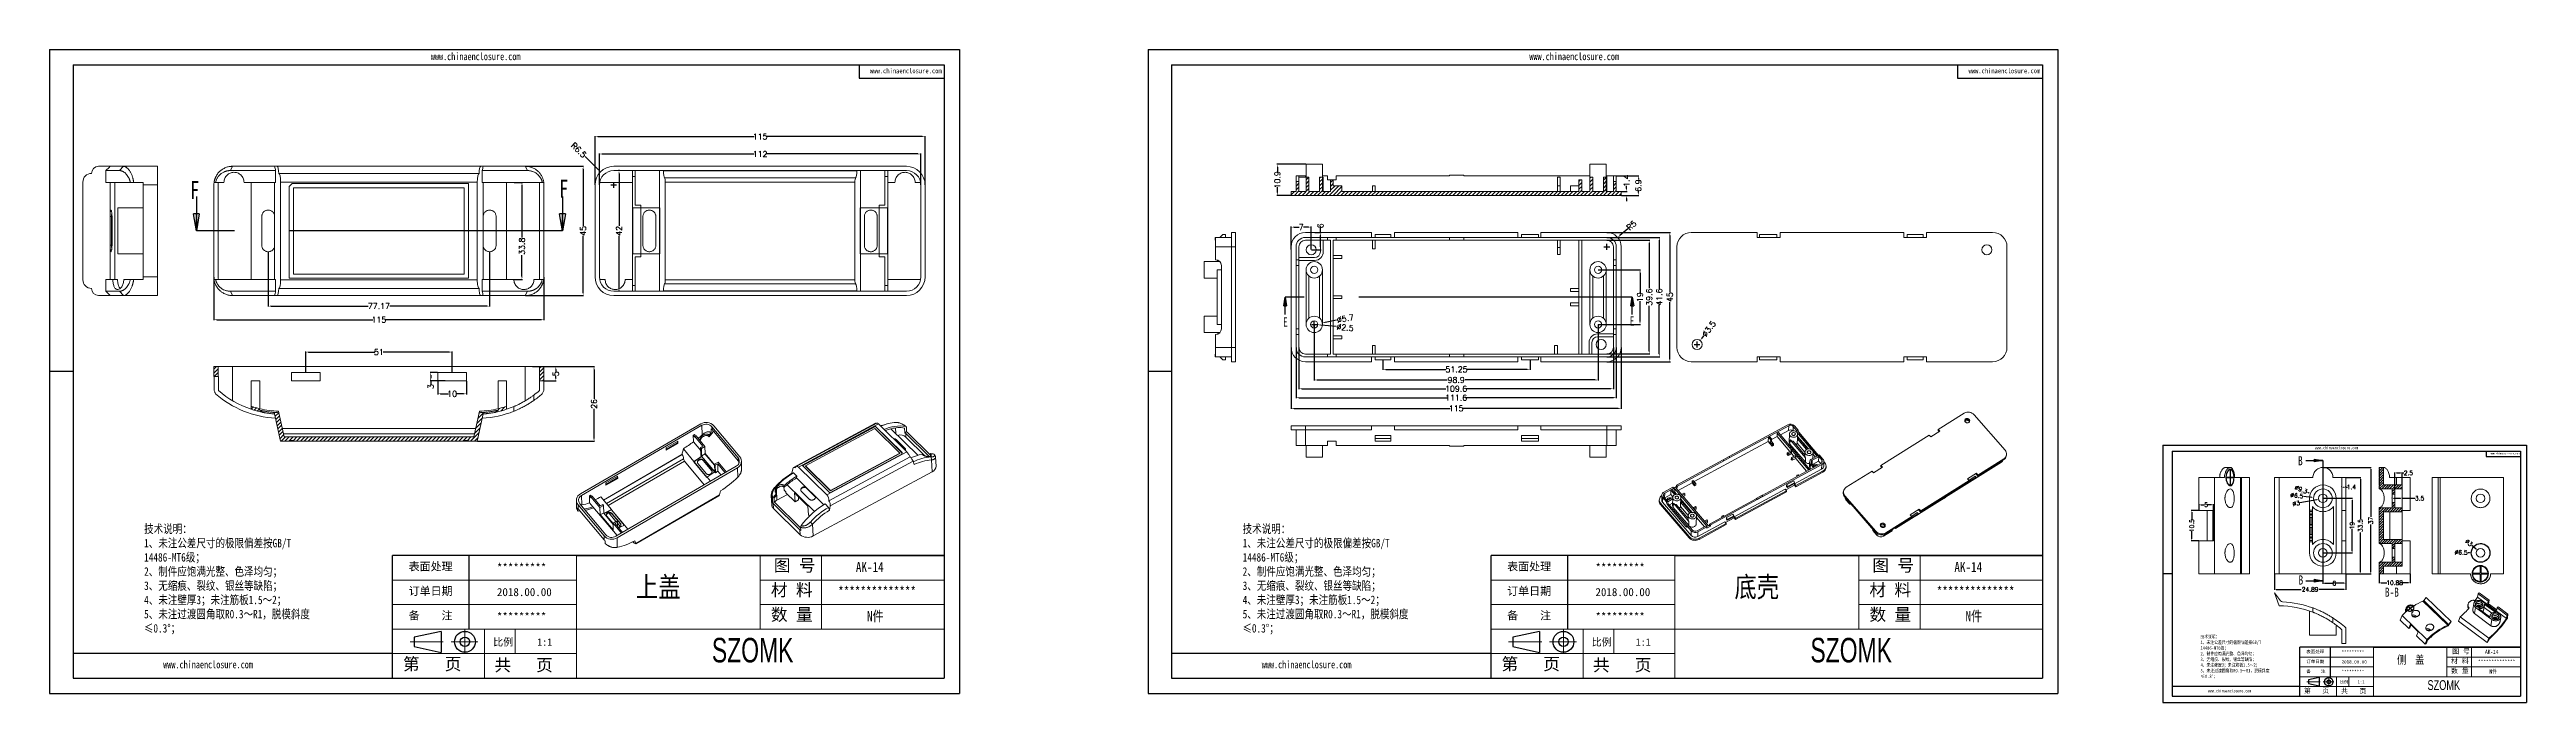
# Model space of a CAD drawing. Header units: inches. Extents: x 2946 to 3809, y 1126 to 1353.
import ezdxf

# ---------------------------------------------------------------- set-up
doc = ezdxf.new("R2010")
doc.units = ezdxf.units.IN
doc.header["$LTSCALE"] = 15
doc.linetypes.add('CENTER2', pattern=[28.575, 19.05, -3.175, 3.175, -3.175])
doc.linetypes.add('PHANTOM', pattern=[12.7, 6.35, -1.27, 1.27, -1.27, 1.27, -1.27])
doc.layers.add('文字', color=81, linetype='Continuous')
for name, color, linetype, lineweight in [('粗实线', 7, 'Continuous', 30), ('细实线', 3, 'Continuous', 9), ('细点划线', 2, 'CENTER2', 9)]:
    doc.layers.add(name, color=color, linetype=linetype, lineweight=lineweight)
doc.styles.add('SLDTEXTSTYLE0', font='TXT', dxfattribs={"width": 0.75})
doc.styles.get("Standard").update_dxf_attribs({"font": 'txt', "bigfont": 'gbcbig.shx'})
doc.styles.add('宋体', font='', dxfattribs={"width": 0.8, "height": 3.5})
doc.styles.add('长仿宋', font='', dxfattribs={"width": 0.7, "height": 4})
doc.styles.get('宋体').set_extended_font_data('SimSun')
doc.styles.get('长仿宋').set_extended_font_data('SimSun')
doc.dimstyles.new('2', dxfattribs={"dimtxt": 1.5, "dimasz": 0.6, "dimexe": 0.18, "dimexo": 0.0625, "dimgap": 0.09, "dimtad": 0, "dimdsep": 46, "dimtxsty": 'Standard', "dimcen": 0, "dimclrd": 3, "dimclre": 3, "dimadec": 0, "dimazin": 2, "dimtfac": 1, "dimtofl": 0, "dimtmove": 0, "dimatfit": 3, "dimfxl": 1, "dimtolj": 1, "dimtzin": 0, "dimarcsym": 0})
doc.dimstyles.new('2.5', dxfattribs={"dimtxt": 2, "dimasz": 1, "dimexe": 0.18, "dimexo": 0.0625, "dimgap": 0.09, "dimtad": 0, "dimdsep": 46, "dimtxsty": 'Standard', "dimcen": 1, "dimclrd": 3, "dimclre": 3, "dimadec": 0, "dimazin": 2, "dimtfac": 1, "dimtofl": 0, "dimtmove": 0, "dimatfit": 3, "dimfxl": 1, "dimtolj": 1, "dimtzin": 0, "dimarcsym": 0})
pattern_1 = [(45, (-249.94067, 34.183), (-0.44901281, 0.44901281), [])]

# ---------------------------------------------------------------- blocks, each defined once
blk = doc.blocks.new('_CLOSED')
at = {"color": 0, "linetype": 'ByBlock', "lineweight": -2}
for p, q in [((-1, 0.166667), (0, 0)), ((-1, 0.166667), (-1, -0.166667)), ((0, 0), (-1, -0.166667)), ((0, 0), (-1, 0))]:
    blk.add_line(p, q, dxfattribs=at)
blk = doc.blocks.new('*D184')
at = {"color": 3, "lineweight": -2}
for p, q in [((3721.58, 1170.4), (3721.58, 1164.8)), ((3746.46, 1170.4), (3746.46, 1164.8)), ((3722.18, 1164.98), (3730.93, 1164.98)), ((3745.86, 1164.98), (3737.11, 1164.98))]:
    blk.add_line(p, q, dxfattribs=at)
at = {"color": 3}
for points in [[(3722.18, 1165.08), (3722.18, 1164.88), (3721.58, 1164.98)], [(3745.86, 1165.08), (3745.86, 1164.88), (3746.46, 1164.98)]]:
    blk.add_solid(points, dxfattribs=at)
at = {"layer": 'Defpoints', "color": 0}
for p in [(3721.58, 1170.46), (3746.46, 1170.46), (3721.58, 1164.98)]:
    blk.add_point(p, dxfattribs=at)
at = {"color": 0, "insert": (3734.02, 1164.98), "char_height": 1.5, "attachment_point": 5}
blk.add_mtext('\\A1;24.89', dxfattribs=at)
blk = doc.blocks.new('*D185')
at = {"color": 3, "lineweight": -2}
for p, q in [((3746.53, 1203.96), (3751.69, 1203.96)), ((3751.51, 1203.36), (3751.51, 1189.55)), ((3751.51, 1171.06), (3751.51, 1184.87)), ((3746.53, 1170.46), (3751.69, 1170.46))]:
    blk.add_line(p, q, dxfattribs=at)
at = {"color": 3}
for points in [[(3751.41, 1203.36), (3751.61, 1203.36), (3751.51, 1203.96)], [(3751.41, 1171.06), (3751.61, 1171.06), (3751.51, 1170.46)]]:
    blk.add_solid(points, dxfattribs=at)
at = {"layer": 'Defpoints', "color": 0}
for p in [(3746.46, 1203.96), (3751.51, 1203.96), (3746.46, 1170.46)]:
    blk.add_point(p, dxfattribs=at)
at = {"color": 0, "insert": (3751.51, 1187.21), "char_height": 1.5, "attachment_point": 5, "rotation": 90}
blk.add_mtext('\\A1;33.5', dxfattribs=at)
blk = doc.blocks.new('*D186')
at = {"color": 3, "lineweight": -2}
for p, q in [((3738.53, 1207.46), (3755.32, 1207.46)), ((3755.14, 1206.86), (3755.14, 1190.3)), ((3755.14, 1171.06), (3755.14, 1187.62)), ((3746.53, 1170.46), (3755.32, 1170.46))]:
    blk.add_line(p, q, dxfattribs=at)
at = {"color": 3}
for points in [[(3755.04, 1206.86), (3755.24, 1206.86), (3755.14, 1207.46)], [(3755.04, 1171.06), (3755.24, 1171.06), (3755.14, 1170.46)]]:
    blk.add_solid(points, dxfattribs=at)
at = {"layer": 'Defpoints', "color": 0}
for p in [(3738.46, 1207.46), (3755.14, 1207.46), (3746.46, 1170.46)]:
    blk.add_point(p, dxfattribs=at)
at = {"color": 0, "insert": (3755.14, 1188.96), "char_height": 1.5, "attachment_point": 5, "rotation": 90}
blk.add_mtext('\\A1;37', dxfattribs=at)
blk = doc.blocks.new('*D187')
at = {"color": 3, "lineweight": -2}
for p, q in [((3738.53, 1196.71), (3748.83, 1196.71)), ((3748.65, 1196.11), (3748.65, 1188.3)), ((3748.65, 1178.31), (3748.65, 1186.12)), ((3738.53, 1177.71), (3748.83, 1177.71))]:
    blk.add_line(p, q, dxfattribs=at)
at = {"color": 3}
for points in [[(3748.55, 1196.11), (3748.75, 1196.11), (3748.65, 1196.71)], [(3748.55, 1178.31), (3748.75, 1178.31), (3748.65, 1177.71)]]:
    blk.add_solid(points, dxfattribs=at)
at = {"layer": 'Defpoints', "color": 0}
for p in [(3738.46, 1196.71), (3748.65, 1196.71), (3738.46, 1177.71)]:
    blk.add_point(p, dxfattribs=at)
at = {"color": 0, "insert": (3748.65, 1187.21), "char_height": 1.5, "attachment_point": 5, "rotation": 90}
blk.add_mtext('\\A1;19', dxfattribs=at)
blk = doc.blocks.new('*D188')
at = {"color": 3, "lineweight": -2}
for p, q in [((3738.46, 1167.96), (3738.46, 1166.98)), ((3739.06, 1167.16), (3741.87, 1167.16)), ((3745.86, 1167.16), (3743.05, 1167.16)), ((3746.46, 1170.4), (3746.46, 1166.98))]:
    blk.add_line(p, q, dxfattribs=at)
at = {"color": 3}
for points in [[(3739.06, 1167.26), (3739.06, 1167.06), (3738.46, 1167.16)], [(3745.86, 1167.26), (3745.86, 1167.06), (3746.46, 1167.16)]]:
    blk.add_solid(points, dxfattribs=at)
at = {"layer": 'Defpoints', "color": 0}
for p in [(3738.46, 1168.02), (3746.46, 1170.46), (3746.46, 1167.16)]:
    blk.add_point(p, dxfattribs=at)
at = {"color": 0, "insert": (3742.46, 1167.16), "char_height": 1.5, "attachment_point": 5}
blk.add_mtext('\\A1;8', dxfattribs=at)
blk = doc.blocks.new('*D189')
at = {"color": 3, "lineweight": -2}
for p, q in [((3758.02, 1170.4), (3758.02, 1167.12)), ((3758.62, 1167.3), (3760.75, 1167.3)), ((3768.3, 1167.3), (3766.18, 1167.3)), ((3768.9, 1170.4), (3768.9, 1167.12))]:
    blk.add_line(p, q, dxfattribs=at)
at = {"color": 3}
for points in [[(3758.62, 1167.4), (3758.62, 1167.2), (3758.02, 1167.3)], [(3768.3, 1167.4), (3768.3, 1167.2), (3768.9, 1167.3)]]:
    blk.add_solid(points, dxfattribs=at)
at = {"layer": 'Defpoints', "color": 0}
for p in [(3758.02, 1170.46), (3768.9, 1170.46), (3768.9, 1167.3)]:
    blk.add_point(p, dxfattribs=at)
at = {"color": 0, "insert": (3763.46, 1167.3), "char_height": 1.5, "attachment_point": 5}
blk.add_mtext('\\A1;10.88', dxfattribs=at)
blk = doc.blocks.new('*D190')
at = {"color": 3, "lineweight": -2}
blk.add_line((3733.04, 1198.9), (3733.6, 1198.68), dxfattribs=at)
at = {"color": 3}
blk.add_solid([(3733.64, 1198.77), (3733.56, 1198.58), (3734.15, 1198.45)], dxfattribs=at)
at = {"layer": 'Defpoints', "color": 0}
for p in [(3734.15, 1198.45), (3742.78, 1194.96)]:
    blk.add_point(p, dxfattribs=at)
at = {"color": 0, "insert": (3730.87, 1199.78), "char_height": 1.5, "attachment_point": 5, "rotation": 337.97082}
blk.add_mtext('\\A1;∅9.3', dxfattribs=at)
blk = doc.blocks.new('*D191')
at = {"color": 3, "lineweight": -2}
blk.add_line((3731.69, 1197.42), (3734.64, 1197.11), dxfattribs=at)
at = {"color": 3}
blk.add_solid([(3734.65, 1197.21), (3734.63, 1197.01), (3735.23, 1197.05)], dxfattribs=at)
at = {"layer": 'Defpoints', "color": 0}
for p in [(3735.23, 1197.05), (3741.7, 1196.37)]:
    blk.add_point(p, dxfattribs=at)
at = {"color": 0, "insert": (3729.36, 1197.67), "char_height": 1.5, "attachment_point": 5, "rotation": 353.96934}
blk.add_mtext('\\A1;∅6.5', dxfattribs=at)
blk = doc.blocks.new('*D192')
at = {"color": 3, "lineweight": -2}
blk.add_line((3730.48, 1195.2), (3736.4, 1196.32), dxfattribs=at)
at = {"color": 3}
blk.add_solid([(3736.38, 1196.42), (3736.42, 1196.22), (3736.99, 1196.43)], dxfattribs=at)
at = {"layer": 'Defpoints', "color": 0}
for p in [(3736.99, 1196.43), (3739.94, 1196.99)]:
    blk.add_point(p, dxfattribs=at)
at = {"color": 0, "insert": (3729.16, 1194.95), "char_height": 1.5, "attachment_point": 5, "rotation": 10.72229}
blk.add_mtext('\\A1;∅3', dxfattribs=at)
blk = doc.blocks.new('*D193')
at = {"color": 3, "lineweight": -2}
blk.add_line((3790.36, 1180.36), (3791.83, 1179.08), dxfattribs=at)
at = {"color": 3}
blk.add_solid([(3791.89, 1179.16), (3791.76, 1179.01), (3792.28, 1178.69)], dxfattribs=at)
at = {"layer": 'Defpoints', "color": 0}
for p in [(3792.28, 1178.69), (3794.55, 1176.72)]:
    blk.add_point(p, dxfattribs=at)
at = {"color": 0, "insert": (3789.34, 1181.24), "char_height": 1.5, "attachment_point": 5, "rotation": 319.06776}
blk.add_mtext('\\A1;∅3', dxfattribs=at)
blk = doc.blocks.new('*D194')
at = {"color": 3, "lineweight": -2}
blk.add_line((3788.97, 1177.84), (3789.57, 1177.82), dxfattribs=at)
at = {"color": 3}
blk.add_solid([(3789.57, 1177.92), (3789.56, 1177.72), (3790.17, 1177.8)], dxfattribs=at)
at = {"layer": 'Defpoints', "color": 0}
for p in [(3790.17, 1177.8), (3796.66, 1177.61)]:
    blk.add_point(p, dxfattribs=at)
at = {"color": 0, "insert": (3786.63, 1177.9), "char_height": 1.5, "attachment_point": 5, "rotation": 358.34895}
blk.add_mtext('\\A1;∅6.5', dxfattribs=at)
blk = doc.blocks.new('*D195')
at = {"color": 3, "lineweight": -2}
for p, q in [((3745.06, 1200.67), (3745.06, 1200.79)), ((3745.66, 1200.61), (3745.86, 1200.61)), ((3746.46, 1200.67), (3746.46, 1200.79)), ((3746.46, 1200.61), (3747.06, 1200.61))]:
    blk.add_line(p, q, dxfattribs=at)
at = {"color": 3}
for points in [[(3745.66, 1200.71), (3745.66, 1200.51), (3745.06, 1200.61)], [(3745.86, 1200.71), (3745.86, 1200.51), (3746.46, 1200.61)]]:
    blk.add_solid(points, dxfattribs=at)
at = {"layer": 'Defpoints', "color": 0}
for p in [(3745.06, 1200.61), (3746.46, 1200.61), (3746.46, 1200.61)]:
    blk.add_point(p, dxfattribs=at)
at = {"color": 0, "insert": (3748.4, 1200.61), "char_height": 1.5, "attachment_point": 5}
blk.add_mtext('\\A1;1.4', dxfattribs=at)
blk = doc.blocks.new('*D196')
at = {"color": 3, "lineweight": -2}
for p, q in [((3763.55, 1200.02), (3763.55, 1205.73)), ((3764.15, 1205.55), (3765.45, 1205.55)), ((3766.05, 1201.42), (3766.05, 1205.73)), ((3766.05, 1205.55), (3766.65, 1205.55))]:
    blk.add_line(p, q, dxfattribs=at)
at = {"color": 3}
for points in [[(3764.15, 1205.65), (3764.15, 1205.45), (3763.55, 1205.55)], [(3765.45, 1205.65), (3765.45, 1205.45), (3766.05, 1205.55)]]:
    blk.add_solid(points, dxfattribs=at)
at = {"layer": 'Defpoints', "color": 0}
for p in [(3763.55, 1199.96), (3766.05, 1205.55), (3766.05, 1201.36)]:
    blk.add_point(p, dxfattribs=at)
at = {"color": 0, "insert": (3768.24, 1205.55), "char_height": 1.5, "attachment_point": 5}
blk.add_mtext('\\A1;2.5', dxfattribs=at)
blk = doc.blocks.new('*D197')
at = {"color": 3, "lineweight": -2}
for p, q in [((3762.55, 1196.77), (3762.55, 1196.89)), ((3763.15, 1196.71), (3765.45, 1196.71)), ((3766.05, 1196.77), (3766.05, 1196.89)), ((3766.05, 1196.71), (3770.58, 1196.71))]:
    blk.add_line(p, q, dxfattribs=at)
at = {"color": 3}
for points in [[(3763.15, 1196.81), (3763.15, 1196.61), (3762.55, 1196.71)], [(3765.45, 1196.81), (3765.45, 1196.61), (3766.05, 1196.71)]]:
    blk.add_solid(points, dxfattribs=at)
at = {"layer": 'Defpoints', "color": 0}
for p in [(3762.55, 1196.71), (3766.05, 1196.71), (3766.05, 1196.71)]:
    blk.add_point(p, dxfattribs=at)
at = {"color": 0, "insert": (3772.17, 1196.71), "char_height": 1.5, "attachment_point": 5}
blk.add_mtext('\\A1;3.5', dxfattribs=at)
blk = doc.blocks.new('*D198')
at = {"color": 3, "lineweight": -2}
for p, q in [((3695.22, 1192.46), (3692.58, 1192.46)), ((3692.76, 1191.86), (3692.76, 1189.17)), ((3692.76, 1182.56), (3692.76, 1185.24)), ((3695.22, 1181.96), (3692.58, 1181.96))]:
    blk.add_line(p, q, dxfattribs=at)
at = {"color": 3}
for points in [[(3692.66, 1191.86), (3692.86, 1191.86), (3692.76, 1192.46)], [(3692.66, 1182.56), (3692.86, 1182.56), (3692.76, 1181.96)]]:
    blk.add_solid(points, dxfattribs=at)
at = {"layer": 'Defpoints', "color": 0}
for p in [(3692.76, 1192.46), (3695.29, 1192.46), (3695.29, 1181.96)]:
    blk.add_point(p, dxfattribs=at)
at = {"color": 0, "insert": (3692.76, 1187.21), "char_height": 1.5, "attachment_point": 5, "rotation": 90}
blk.add_mtext('\\A1;10.5', dxfattribs=at)
blk = doc.blocks.new('*D199')
at = {"color": 3, "lineweight": -2}
for p, q in [((3695.29, 1192.52), (3695.29, 1194.65)), ((3695.89, 1194.47), (3697.2, 1194.47)), ((3699.69, 1194.47), (3698.38, 1194.47)), ((3700.29, 1192.52), (3700.29, 1194.65))]:
    blk.add_line(p, q, dxfattribs=at)
at = {"color": 3}
for points in [[(3695.89, 1194.57), (3695.89, 1194.37), (3695.29, 1194.47)], [(3699.69, 1194.57), (3699.69, 1194.37), (3700.29, 1194.47)]]:
    blk.add_solid(points, dxfattribs=at)
at = {"layer": 'Defpoints', "color": 0}
for p in [(3695.29, 1192.46), (3700.29, 1194.47), (3700.29, 1192.46)]:
    blk.add_point(p, dxfattribs=at)
at = {"color": 0, "insert": (3697.79, 1194.47), "char_height": 1.5, "attachment_point": 5}
blk.add_mtext('\\A1;5', dxfattribs=at)
blk = doc.blocks.new('*D232')
at = {"color": 3, "lineweight": -2}
for p, q in [((3410.95, 1244.89), (3410.95, 1241.41)), ((3462.2, 1244.89), (3462.2, 1241.41)), ((3411.95, 1241.59), (3432.82, 1241.59)), ((3461.2, 1241.59), (3440.33, 1241.59))]:
    blk.add_line(p, q, dxfattribs=at)
at = {"color": 3}
for points in [[(3411.95, 1241.76), (3411.95, 1241.43), (3410.95, 1241.59)], [(3461.2, 1241.76), (3461.2, 1241.43), (3462.2, 1241.59)]]:
    blk.add_solid(points, dxfattribs=at)
at = {"layer": 'Defpoints', "color": 0}
for p in [(3410.95, 1244.96), (3462.2, 1244.96), (3462.2, 1241.59)]:
    blk.add_point(p, dxfattribs=at)
at = {"color": 0, "insert": (3436.57, 1241.59), "char_height": 2, "attachment_point": 5}
blk.add_mtext('\\A1;51.25', dxfattribs=at)
blk = doc.blocks.new('*D233')
at = {"color": 3, "lineweight": -2}
for p, q in [((3387, 1257.19), (3387, 1237.73)), ((3485.9, 1257.19), (3485.9, 1237.73)), ((3388, 1237.91), (3433.36, 1237.91)), ((3484.9, 1237.91), (3439.54, 1237.91))]:
    blk.add_line(p, q, dxfattribs=at)
at = {"color": 3}
for points in [[(3388, 1238.08), (3388, 1237.75), (3387, 1237.91)], [(3484.9, 1238.08), (3484.9, 1237.75), (3485.9, 1237.91)]]:
    blk.add_solid(points, dxfattribs=at)
at = {"layer": 'Defpoints', "color": 0}
for p in [(3387, 1257.26), (3485.9, 1257.26), (3485.9, 1237.91)]:
    blk.add_point(p, dxfattribs=at)
at = {"color": 0, "insert": (3436.45, 1237.91), "char_height": 2, "attachment_point": 5}
blk.add_mtext('\\A1;98.9', dxfattribs=at)
blk = doc.blocks.new('*D234')
at = {"color": 3, "lineweight": -2}
for p, q in [((3381.65, 1249.19), (3381.65, 1234.67)), ((3491.25, 1249.19), (3491.25, 1234.67)), ((3382.65, 1234.85), (3432.86, 1234.85)), ((3490.25, 1234.85), (3440.04, 1234.85))]:
    blk.add_line(p, q, dxfattribs=at)
at = {"color": 3}
for points in [[(3382.65, 1235.02), (3382.65, 1234.68), (3381.65, 1234.85)], [(3490.25, 1235.02), (3490.25, 1234.68), (3491.25, 1234.85)]]:
    blk.add_solid(points, dxfattribs=at)
at = {"layer": 'Defpoints', "color": 0}
for p in [(3381.65, 1249.26), (3491.25, 1249.26), (3381.65, 1234.85)]:
    blk.add_point(p, dxfattribs=at)
at = {"color": 0, "insert": (3436.45, 1234.85), "char_height": 2, "attachment_point": 5}
blk.add_mtext('\\A1;109.6', dxfattribs=at)
blk = doc.blocks.new('*D235')
at = {"color": 3, "lineweight": -2}
for p, q in [((3380.65, 1249.19), (3380.65, 1231.55)), ((3492.25, 1249.19), (3492.25, 1231.55)), ((3381.65, 1231.73), (3433.36, 1231.73)), ((3491.25, 1231.73), (3439.54, 1231.73))]:
    blk.add_line(p, q, dxfattribs=at)
at = {"color": 3}
for points in [[(3381.65, 1231.9), (3381.65, 1231.56), (3380.65, 1231.73)], [(3491.25, 1231.9), (3491.25, 1231.56), (3492.25, 1231.73)]]:
    blk.add_solid(points, dxfattribs=at)
at = {"layer": 'Defpoints', "color": 0}
for p in [(3380.65, 1249.26), (3492.25, 1249.26), (3380.65, 1231.73)]:
    blk.add_point(p, dxfattribs=at)
at = {"color": 0, "insert": (3436.45, 1231.73), "char_height": 2, "attachment_point": 5}
blk.add_mtext('\\A1;111.6', dxfattribs=at)
blk = doc.blocks.new('*D236')
at = {"color": 3, "lineweight": -2}
for p, q in [((3378.95, 1249.19), (3378.95, 1227.84)), ((3493.95, 1249.19), (3493.95, 1227.84)), ((3379.95, 1228.02), (3434.36, 1228.02)), ((3492.95, 1228.02), (3438.54, 1228.02))]:
    blk.add_line(p, q, dxfattribs=at)
at = {"color": 3}
for points in [[(3379.95, 1228.19), (3379.95, 1227.85), (3378.95, 1228.02)], [(3492.95, 1228.19), (3492.95, 1227.85), (3493.95, 1228.02)]]:
    blk.add_solid(points, dxfattribs=at)
at = {"layer": 'Defpoints', "color": 0}
for p in [(3378.95, 1249.26), (3493.95, 1249.26), (3378.95, 1228.02)]:
    blk.add_point(p, dxfattribs=at)
at = {"color": 0, "insert": (3436.45, 1228.02), "char_height": 2, "attachment_point": 5}
blk.add_mtext('\\A1;115', dxfattribs=at)
blk = doc.blocks.new('*D237')
at = {"color": 3, "lineweight": -2}
for p, q in [((3485.96, 1276.26), (3500.69, 1276.26)), ((3500.51, 1275.26), (3500.51, 1268.18)), ((3500.51, 1258.26), (3500.51, 1265.33)), ((3485.96, 1257.26), (3500.69, 1257.26))]:
    blk.add_line(p, q, dxfattribs=at)
at = {"color": 3}
for points in [[(3500.35, 1275.26), (3500.68, 1275.26), (3500.51, 1276.26)], [(3500.35, 1258.26), (3500.68, 1258.26), (3500.51, 1257.26)]]:
    blk.add_solid(points, dxfattribs=at)
at = {"layer": 'Defpoints', "color": 0}
for p in [(3485.9, 1276.26), (3500.51, 1276.26), (3485.9, 1257.26)]:
    blk.add_point(p, dxfattribs=at)
at = {"color": 0, "insert": (3500.51, 1266.76), "char_height": 2, "attachment_point": 5, "rotation": 90}
blk.add_mtext('\\A1;19', dxfattribs=at)
blk = doc.blocks.new('*D238')
at = {"color": 3, "lineweight": -2}
for p, q in [((3489.01, 1286.56), (3503.91, 1286.56)), ((3503.73, 1285.56), (3503.73, 1269.85)), ((3503.73, 1247.96), (3503.73, 1263.67)), ((3489.01, 1246.96), (3503.91, 1246.96))]:
    blk.add_line(p, q, dxfattribs=at)
at = {"color": 3}
for points in [[(3503.56, 1285.56), (3503.89, 1285.56), (3503.73, 1286.56)], [(3503.56, 1247.96), (3503.89, 1247.96), (3503.73, 1246.96)]]:
    blk.add_solid(points, dxfattribs=at)
at = {"layer": 'Defpoints', "color": 0}
for p in [(3488.95, 1286.56), (3503.73, 1286.56), (3488.95, 1246.96)]:
    blk.add_point(p, dxfattribs=at)
at = {"color": 0, "insert": (3503.73, 1266.76), "char_height": 2, "attachment_point": 5, "rotation": 90}
blk.add_mtext('\\A1;39.6', dxfattribs=at)
blk = doc.blocks.new('*D239')
at = {"color": 3, "lineweight": -2}
for p, q in [((3489.01, 1287.56), (3507.4, 1287.56)), ((3507.22, 1286.56), (3507.22, 1269.51)), ((3507.22, 1246.96), (3507.22, 1264)), ((3489.01, 1245.96), (3507.4, 1245.96))]:
    blk.add_line(p, q, dxfattribs=at)
at = {"color": 3}
for points in [[(3507.06, 1286.56), (3507.39, 1286.56), (3507.22, 1287.56)], [(3507.06, 1246.96), (3507.39, 1246.96), (3507.22, 1245.96)]]:
    blk.add_solid(points, dxfattribs=at)
at = {"layer": 'Defpoints', "color": 0}
for p in [(3488.95, 1287.56), (3507.22, 1287.56), (3488.95, 1245.96)]:
    blk.add_point(p, dxfattribs=at)
at = {"color": 0, "insert": (3507.22, 1266.76), "char_height": 2, "attachment_point": 5, "rotation": 90}
blk.add_mtext('\\A1;41.6', dxfattribs=at)
blk = doc.blocks.new('*D240')
at = {"color": 3, "lineweight": -2}
for p, q in [((3489.01, 1289.26), (3511.08, 1289.26)), ((3510.9, 1288.26), (3510.9, 1268.51)), ((3510.9, 1245.26), (3510.9, 1265)), ((3489.01, 1244.26), (3511.08, 1244.26))]:
    blk.add_line(p, q, dxfattribs=at)
at = {"color": 3}
for points in [[(3510.73, 1288.26), (3511.07, 1288.26), (3510.9, 1289.26)], [(3510.73, 1245.26), (3511.07, 1245.26), (3510.9, 1244.26)]]:
    blk.add_solid(points, dxfattribs=at)
at = {"layer": 'Defpoints', "color": 0}
for p in [(3488.95, 1289.26), (3510.9, 1289.26), (3488.95, 1244.26)]:
    blk.add_point(p, dxfattribs=at)
at = {"color": 0, "insert": (3510.9, 1266.76), "char_height": 2, "attachment_point": 5, "rotation": 90}
blk.add_mtext('\\A1;45', dxfattribs=at)
blk = doc.blocks.new('*D241')
at = {"color": 3, "lineweight": -2}
for p, q in [((3386, 1257.26), (3388, 1257.26)), ((3387, 1256.26), (3387, 1258.26)), ((3394.8, 1258.72), (3390.78, 1257.96))]:
    blk.add_line(p, q, dxfattribs=at)
at = {"color": 3}
blk.add_solid([(3390.75, 1258.13), (3390.81, 1257.8), (3389.8, 1257.78)], dxfattribs=at)
at = {"layer": 'Defpoints', "color": 0}
for p in [(3384.2, 1256.73), (3389.8, 1257.78)]:
    blk.add_point(p, dxfattribs=at)
at = {"color": 0, "insert": (3397.84, 1259.28), "char_height": 2, "attachment_point": 5, "rotation": 10.58404}
blk.add_mtext('\\A1;∅5.7', dxfattribs=at)
blk = doc.blocks.new('*D242')
at = {"color": 3, "lineweight": -2}
for p, q in [((3386, 1257.26), (3388, 1257.26)), ((3387, 1256.26), (3387, 1258.26)), ((3394.65, 1256.49), (3389.24, 1257.03))]:
    blk.add_line(p, q, dxfattribs=at)
at = {"color": 3}
blk.add_solid([(3389.25, 1257.2), (3389.22, 1256.87), (3388.24, 1257.13)], dxfattribs=at)
at = {"layer": 'Defpoints', "color": 0}
for p in [(3385.75, 1257.38), (3388.24, 1257.13)]:
    blk.add_point(p, dxfattribs=at)
at = {"color": 0, "insert": (3397.72, 1256.18), "char_height": 2, "attachment_point": 5, "rotation": 354.28628}
blk.add_mtext('\\A1;∅2.5', dxfattribs=at)
blk = doc.blocks.new('*D243')
at = {"color": 3, "lineweight": -2}
for p, q in [((3378.95, 1283.32), (3378.95, 1291.3)), ((3379.95, 1291.12), (3381.69, 1291.12)), ((3384.95, 1291.12), (3383.2, 1291.12)), ((3385.95, 1283.32), (3385.95, 1291.3))]:
    blk.add_line(p, q, dxfattribs=at)
at = {"color": 3}
for points in [[(3379.95, 1291.29), (3379.95, 1290.96), (3378.95, 1291.12)], [(3384.95, 1291.29), (3384.95, 1290.96), (3385.95, 1291.12)]]:
    blk.add_solid(points, dxfattribs=at)
at = {"layer": 'Defpoints', "color": 0}
for p in [(3378.95, 1291.12), (3378.95, 1283.26), (3385.95, 1283.26)]:
    blk.add_point(p, dxfattribs=at)
at = {"color": 0, "insert": (3382.45, 1291.12), "char_height": 2, "attachment_point": 5}
blk.add_mtext('\\A1;7', dxfattribs=at)
blk = doc.blocks.new('*D244')
at = {"color": 3, "lineweight": -2}
for p, q in [((3387.18, 1289.26), (3389.38, 1289.26)), ((3389.2, 1289.26), (3389.2, 1290.81)), ((3389.2, 1284.26), (3389.2, 1288.26)), ((3386.01, 1283.26), (3389.38, 1283.26))]:
    blk.add_line(p, q, dxfattribs=at)
at = {"color": 3}
for points in [[(3389.03, 1288.26), (3389.36, 1288.26), (3389.2, 1289.26)], [(3389.03, 1284.26), (3389.36, 1284.26), (3389.2, 1283.26)]]:
    blk.add_solid(points, dxfattribs=at)
at = {"layer": 'Defpoints', "color": 0}
for p in [(3387.11, 1289.26), (3389.2, 1289.26), (3385.95, 1283.26)]:
    blk.add_point(p, dxfattribs=at)
at = {"color": 0, "insert": (3389.2, 1291.57), "char_height": 2, "attachment_point": 5, "rotation": 90}
blk.add_mtext('\\A1;6', dxfattribs=at)
blk = doc.blocks.new('*D245')
at = {"color": 3, "lineweight": -2}
for p, q in [((3494.01, 1303.54), (3496, 1303.54)), ((3495.82, 1304.54), (3495.82, 1305.54)), ((3494.01, 1302.14), (3496, 1302.14)), ((3495.82, 1301.14), (3495.82, 1300.14))]:
    blk.add_line(p, q, dxfattribs=at)
at = {"color": 3}
for points in [[(3495.65, 1304.54), (3495.98, 1304.54), (3495.82, 1303.54)], [(3495.65, 1301.14), (3495.98, 1301.14), (3495.82, 1302.14)]]:
    blk.add_solid(points, dxfattribs=at)
at = {"layer": 'Defpoints', "color": 0}
for p in [(3493.95, 1303.54), (3495.82, 1303.54), (3493.95, 1302.14)]:
    blk.add_point(p, dxfattribs=at)
at = {"color": 0, "insert": (3495.82, 1307.29), "char_height": 2, "attachment_point": 5, "rotation": 90}
blk.add_mtext('\\A1;1.4', dxfattribs=at)
blk = doc.blocks.new('*D246')
at = {"color": 3, "lineweight": -2}
for p, q in [((3492.31, 1309.04), (3500.12, 1309.04)), ((3499.94, 1308.04), (3499.94, 1307.68)), ((3499.94, 1303.14), (3499.94, 1303.5)), ((3494.01, 1302.14), (3500.12, 1302.14))]:
    blk.add_line(p, q, dxfattribs=at)
at = {"color": 3}
for points in [[(3499.77, 1308.04), (3500.1, 1308.04), (3499.94, 1309.04)], [(3499.77, 1303.14), (3500.1, 1303.14), (3499.94, 1302.14)]]:
    blk.add_solid(points, dxfattribs=at)
at = {"layer": 'Defpoints', "color": 0}
for p in [(3492.25, 1309.04), (3499.94, 1309.04), (3493.95, 1302.14)]:
    blk.add_point(p, dxfattribs=at)
at = {"color": 0, "insert": (3499.94, 1305.59), "char_height": 2, "attachment_point": 5, "rotation": 90}
blk.add_mtext('\\A1;6.9', dxfattribs=at)
blk = doc.blocks.new('*D247')
at = {"color": 3, "lineweight": -2}
for p, q in [((3384.08, 1313.04), (3373.98, 1313.04)), ((3374.16, 1312.04), (3374.16, 1310.18)), ((3374.16, 1303.14), (3374.16, 1305)), ((3378.88, 1302.14), (3373.98, 1302.14))]:
    blk.add_line(p, q, dxfattribs=at)
at = {"color": 3}
for points in [[(3373.99, 1312.04), (3374.32, 1312.04), (3374.16, 1313.04)], [(3373.99, 1303.14), (3374.32, 1303.14), (3374.16, 1302.14)]]:
    blk.add_solid(points, dxfattribs=at)
at = {"layer": 'Defpoints', "color": 0}
for p in [(3374.16, 1313.04), (3384.15, 1313.04), (3378.95, 1302.14)]:
    blk.add_point(p, dxfattribs=at)
at = {"color": 0, "insert": (3374.16, 1307.59), "char_height": 2, "attachment_point": 5, "rotation": 90}
blk.add_mtext('\\A1;10.9', dxfattribs=at)
blk = doc.blocks.new('*D248')
at = {"color": 3, "lineweight": -2}
for p, q in [((3522.65, 1253.25), (3522.05, 1252.45)), ((3519.39, 1250.26), (3521.39, 1250.26)), ((3520.39, 1249.26), (3520.39, 1251.26))]:
    blk.add_line(p, q, dxfattribs=at)
at = {"color": 3}
blk.add_solid([(3521.91, 1252.55), (3522.18, 1252.35), (3521.44, 1251.65)], dxfattribs=at)
at = {"layer": 'Defpoints', "color": 0}
for p in [(3521.44, 1251.65), (3519.33, 1248.86)]:
    blk.add_point(p, dxfattribs=at)
at = {"color": 0, "insert": (3524.51, 1255.71), "char_height": 2, "attachment_point": 5, "rotation": 52.92393}
blk.add_mtext('\\A1;∅3.5', dxfattribs=at)
blk = doc.blocks.new('*D249')
at = {"color": 3, "lineweight": -2}
for p, q in [((3035.59, 1240.63), (3035.59, 1247.8)), ((3036.59, 1247.62), (3059.67, 1247.62)), ((3085.59, 1247.62), (3062.52, 1247.62)), ((3086.59, 1240.63), (3086.59, 1247.8))]:
    blk.add_line(p, q, dxfattribs=at)
at = {"color": 3}
for points in [[(3036.59, 1247.79), (3036.59, 1247.45), (3035.59, 1247.62)], [(3085.59, 1247.79), (3085.59, 1247.45), (3086.59, 1247.62)]]:
    blk.add_solid(points, dxfattribs=at)
at = {"layer": 'Defpoints', "color": 0}
for p in [(3086.59, 1247.62), (3035.59, 1240.57), (3086.59, 1240.57)]:
    blk.add_point(p, dxfattribs=at)
at = {"color": 0, "insert": (3061.09, 1247.62), "char_height": 2, "attachment_point": 5}
blk.add_mtext('\\A1;51', dxfattribs=at)
blk = doc.blocks.new('*D250')
at = {"color": 3, "lineweight": -2}
for p, q in [((3003.59, 1273.74), (3003.59, 1258.7)), ((3118.59, 1273.74), (3118.59, 1258.7)), ((3004.59, 1258.88), (3059, 1258.88)), ((3117.59, 1258.88), (3063.18, 1258.88))]:
    blk.add_line(p, q, dxfattribs=at)
at = {"color": 3}
for points in [[(3004.59, 1259.05), (3004.59, 1258.71), (3003.59, 1258.88)], [(3117.59, 1259.05), (3117.59, 1258.71), (3118.59, 1258.88)]]:
    blk.add_solid(points, dxfattribs=at)
at = {"layer": 'Defpoints', "color": 0}
for p in [(3003.59, 1273.81), (3118.59, 1273.81), (3003.59, 1258.88)]:
    blk.add_point(p, dxfattribs=at)
at = {"color": 0, "insert": (3061.09, 1258.88), "char_height": 2, "attachment_point": 5}
blk.add_mtext('\\A1;115', dxfattribs=at)
blk = doc.blocks.new('*D251')
at = {"color": 3, "lineweight": -2}
for p, q in [((3022.51, 1282.49), (3022.51, 1263.45)), ((3099.68, 1282.49), (3099.68, 1263.45)), ((3023.51, 1263.63), (3057.34, 1263.63)), ((3098.68, 1263.63), (3064.85, 1263.63))]:
    blk.add_line(p, q, dxfattribs=at)
at = {"color": 3}
for points in [[(3023.51, 1263.79), (3023.51, 1263.46), (3022.51, 1263.63)], [(3098.68, 1263.79), (3098.68, 1263.46), (3099.68, 1263.63)]]:
    blk.add_solid(points, dxfattribs=at)
at = {"layer": 'Defpoints', "color": 0}
for p in [(3022.51, 1282.56), (3099.68, 1282.56), (3099.68, 1263.63)]:
    blk.add_point(p, dxfattribs=at)
at = {"color": 0, "insert": (3061.09, 1263.63), "char_height": 2, "attachment_point": 5}
blk.add_mtext('\\A1;77.17', dxfattribs=at)
blk = doc.blocks.new('*D252')
at = {"color": 3, "lineweight": -2}
for p, q in [((3112.16, 1312.31), (3132.42, 1312.31)), ((3132.24, 1311.31), (3132.24, 1291.56)), ((3132.24, 1268.31), (3132.24, 1288.05)), ((3112.16, 1267.31), (3132.42, 1267.31))]:
    blk.add_line(p, q, dxfattribs=at)
at = {"color": 3}
for points in [[(3132.08, 1311.31), (3132.41, 1311.31), (3132.24, 1312.31)], [(3132.08, 1268.31), (3132.41, 1268.31), (3132.24, 1267.31)]]:
    blk.add_solid(points, dxfattribs=at)
at = {"layer": 'Defpoints', "color": 0}
for p in [(3112.09, 1312.31), (3132.24, 1312.31), (3112.09, 1267.31)]:
    blk.add_point(p, dxfattribs=at)
at = {"color": 0, "insert": (3132.24, 1289.81), "char_height": 2, "attachment_point": 5, "rotation": 90}
blk.add_mtext('\\A1;45', dxfattribs=at)
blk = doc.blocks.new('*D253')
at = {"color": 3, "lineweight": -2}
for p, q in [((3108.16, 1306.71), (3111.11, 1306.71)), ((3110.93, 1305.71), (3110.93, 1287.56)), ((3110.93, 1273.91), (3110.93, 1281.38)), ((3108.16, 1272.91), (3111.11, 1272.91))]:
    blk.add_line(p, q, dxfattribs=at)
at = {"color": 3}
for points in [[(3110.76, 1305.71), (3111.09, 1305.71), (3110.93, 1306.71)], [(3110.76, 1273.91), (3111.09, 1273.91), (3110.93, 1272.91)]]:
    blk.add_solid(points, dxfattribs=at)
at = {"layer": 'Defpoints', "color": 0}
for p in [(3108.09, 1306.71), (3110.93, 1306.71), (3108.09, 1272.91)]:
    blk.add_point(p, dxfattribs=at)
at = {"color": 0, "insert": (3110.93, 1284.47), "char_height": 2, "attachment_point": 5, "rotation": 90}
blk.add_mtext('\\A1;33.8', dxfattribs=at)
blk = doc.blocks.new('*D254')
at = {"color": 3, "lineweight": -2}
for p, q in [((3137.91, 1305.87), (3137.91, 1316.77)), ((3138.91, 1316.59), (3191.82, 1316.59)), ((3248.91, 1316.59), (3196, 1316.59)), ((3249.91, 1305.87), (3249.91, 1316.77))]:
    blk.add_line(p, q, dxfattribs=at)
at = {"color": 3}
for points in [[(3138.91, 1316.75), (3138.91, 1316.42), (3137.91, 1316.59)], [(3248.91, 1316.75), (3248.91, 1316.42), (3249.91, 1316.59)]]:
    blk.add_solid(points, dxfattribs=at)
at = {"layer": 'Defpoints', "color": 0}
for p in [(3249.91, 1316.59), (3137.91, 1305.81), (3249.91, 1305.81)]:
    blk.add_point(p, dxfattribs=at)
at = {"color": 0, "insert": (3193.91, 1316.59), "char_height": 2, "attachment_point": 5}
blk.add_mtext('\\A1;112', dxfattribs=at)
blk = doc.blocks.new('*D255')
at = {"color": 3, "lineweight": -2}
for p, q in [((3136.41, 1305.87), (3136.41, 1322.83)), ((3137.41, 1322.65), (3191.82, 1322.65)), ((3250.41, 1322.65), (3196, 1322.65)), ((3251.41, 1305.87), (3251.41, 1322.83))]:
    blk.add_line(p, q, dxfattribs=at)
at = {"color": 3}
for points in [[(3137.41, 1322.82), (3137.41, 1322.49), (3136.41, 1322.65)], [(3250.41, 1322.82), (3250.41, 1322.49), (3251.41, 1322.65)]]:
    blk.add_solid(points, dxfattribs=at)
at = {"layer": 'Defpoints', "color": 0}
for p in [(3136.41, 1322.65), (3136.41, 1305.81), (3251.41, 1305.81)]:
    blk.add_point(p, dxfattribs=at)
at = {"color": 0, "insert": (3193.91, 1322.65), "char_height": 2, "attachment_point": 5}
blk.add_mtext('\\A1;115', dxfattribs=at)
blk = doc.blocks.new('*D256')
at = {"color": 3, "lineweight": -2}
for p, q in [((3144.91, 1310.81), (3144.57, 1310.81)), ((3144.75, 1309.81), (3144.75, 1291.56)), ((3144.75, 1269.81), (3144.75, 1288.05)), ((3144.91, 1268.81), (3144.57, 1268.81))]:
    blk.add_line(p, q, dxfattribs=at)
at = {"color": 3}
for points in [[(3144.58, 1309.81), (3144.92, 1309.81), (3144.75, 1310.81)], [(3144.58, 1269.81), (3144.92, 1269.81), (3144.75, 1268.81)]]:
    blk.add_solid(points, dxfattribs=at)
at = {"layer": 'Defpoints', "color": 0}
for p in [(3144.75, 1310.81), (3144.98, 1310.81), (3144.98, 1268.81)]:
    blk.add_point(p, dxfattribs=at)
at = {"color": 0, "insert": (3144.75, 1289.81), "char_height": 2, "attachment_point": 5, "rotation": 90}
blk.add_mtext('\\A1;42', dxfattribs=at)
blk = doc.blocks.new('*D257')
at = {"color": 3, "lineweight": -2}
for p, q in [((3132.92, 1315.76), (3137.6, 1311.1)), ((3141.91, 1305.81), (3143.91, 1305.81)), ((3142.91, 1304.81), (3142.91, 1306.81))]:
    blk.add_line(p, q, dxfattribs=at)
at = {"color": 3}
blk.add_solid([(3137.71, 1311.22), (3137.48, 1310.98), (3138.3, 1310.4)], dxfattribs=at)
at = {"layer": 'Defpoints', "color": 0}
for p in [(3138.3, 1310.4), (3142.91, 1305.81)]:
    blk.add_point(p, dxfattribs=at)
at = {"color": 0, "insert": (3130.73, 1317.94), "char_height": 2, "attachment_point": 5, "rotation": 315.09393}
blk.add_mtext('\\A1;R6.5', dxfattribs=at)
blk = doc.blocks.new('*D258')
at = {"color": 3, "lineweight": -2}
for p, q in [((3496.23, 1290.55), (3493.49, 1288.18)), ((3487.95, 1284.26), (3489.95, 1284.26)), ((3488.95, 1283.26), (3488.95, 1285.26))]:
    blk.add_line(p, q, dxfattribs=at)
at = {"color": 3}
blk.add_solid([(3493.38, 1288.31), (3493.6, 1288.05), (3492.73, 1287.53)], dxfattribs=at)
at = {"layer": 'Defpoints', "color": 0}
for p in [(3492.73, 1287.53), (3488.95, 1284.26)]:
    blk.add_point(p, dxfattribs=at)
at = {"color": 0, "insert": (3497.56, 1291.7), "char_height": 2, "attachment_point": 5, "rotation": 40.82533}
blk.add_mtext('\\A1;R5', dxfattribs=at)
blk = doc.blocks.new('*D259')
at = {"color": 3, "lineweight": -2}
for p, q in [((3118.66, 1242.57), (3136.23, 1242.57)), ((3136.05, 1241.57), (3136.05, 1231.32)), ((3136.05, 1217.57), (3136.05, 1227.81)), ((3095.41, 1216.57), (3136.23, 1216.57))]:
    blk.add_line(p, q, dxfattribs=at)
at = {"color": 3}
for points in [[(3135.88, 1241.57), (3136.22, 1241.57), (3136.05, 1242.57)], [(3135.88, 1217.57), (3136.22, 1217.57), (3136.05, 1216.57)]]:
    blk.add_solid(points, dxfattribs=at)
at = {"layer": 'Defpoints', "color": 0}
for p in [(3118.59, 1242.57), (3136.05, 1242.57), (3095.34, 1216.57)]:
    blk.add_point(p, dxfattribs=at)
at = {"color": 0, "insert": (3136.05, 1229.57), "char_height": 2, "attachment_point": 5, "rotation": 90}
blk.add_mtext('\\A1;26', dxfattribs=at)
blk = doc.blocks.new('*D260')
at = {"color": 3, "lineweight": -2}
for p, q in [((3114.66, 1242.57), (3122.91, 1242.57)), ((3118.66, 1237.57), (3122.91, 1237.57)), ((3122.73, 1241.57), (3122.73, 1240.82)), ((3122.73, 1238.57), (3122.73, 1239.31))]:
    blk.add_line(p, q, dxfattribs=at)
at = {"color": 3}
for points in [[(3122.56, 1241.57), (3122.9, 1241.57), (3122.73, 1242.57)], [(3122.56, 1238.57), (3122.9, 1238.57), (3122.73, 1237.57)]]:
    blk.add_solid(points, dxfattribs=at)
at = {"layer": 'Defpoints', "color": 0}
for p in [(3114.59, 1242.57), (3118.59, 1237.57), (3122.73, 1242.57)]:
    blk.add_point(p, dxfattribs=at)
at = {"color": 0, "insert": (3122.73, 1240.07), "char_height": 2, "attachment_point": 5, "rotation": 90}
blk.add_mtext('\\A1;5', dxfattribs=at)
blk = doc.blocks.new('*D261')
at = {"color": 3, "lineweight": -2}
for p, q in [((3081.59, 1237.51), (3081.59, 1232.91)), ((3091.59, 1237.51), (3091.59, 1232.91)), ((3082.59, 1233.09), (3085.34, 1233.09)), ((3090.59, 1233.09), (3087.85, 1233.09))]:
    blk.add_line(p, q, dxfattribs=at)
at = {"color": 3}
for points in [[(3082.59, 1233.26), (3082.59, 1232.93), (3081.59, 1233.09)], [(3090.59, 1233.26), (3090.59, 1232.93), (3091.59, 1233.09)]]:
    blk.add_solid(points, dxfattribs=at)
at = {"layer": 'Defpoints', "color": 0}
for p in [(3081.59, 1237.57), (3091.59, 1237.57), (3091.59, 1233.09)]:
    blk.add_point(p, dxfattribs=at)
at = {"color": 0, "insert": (3086.59, 1233.09), "char_height": 2, "attachment_point": 5}
blk.add_mtext('\\A1;10', dxfattribs=at)
blk = doc.blocks.new('*D262')
at = {"color": 3, "lineweight": -2}
for p, q in [((3081.53, 1240.57), (3078.95, 1240.57)), ((3084.19, 1237.57), (3078.95, 1237.57)), ((3079.13, 1239.57), (3079.13, 1238.57)), ((3079.13, 1237.57), (3079.13, 1236.37))]:
    blk.add_line(p, q, dxfattribs=at)
at = {"color": 3}
for points in [[(3078.96, 1239.57), (3079.29, 1239.57), (3079.13, 1240.57)], [(3078.96, 1238.57), (3079.29, 1238.57), (3079.13, 1237.57)]]:
    blk.add_solid(points, dxfattribs=at)
at = {"layer": 'Defpoints', "color": 0}
for p in [(3079.13, 1240.57), (3081.59, 1240.57), (3084.25, 1237.57)]:
    blk.add_point(p, dxfattribs=at)
at = {"color": 0, "insert": (3079.13, 1235.61), "char_height": 2, "attachment_point": 5, "rotation": 90}
blk.add_mtext('\\A1;3', dxfattribs=at)

msp = doc.modelspace()

# ---------------------------------------------------------------- hatches: boundary and pattern name
at = {"linetype": 'Continuous', "lineweight": 0}
h = msp.add_hatch(dxfattribs=at)
h.set_pattern_fill('ANSI31', color=4, scale=0.3, style=0)
h.set_pattern_definition([(45, (-343.5881, -406.3511), (-0.6735192, 0.6735192), [])])
h.paths.add_polyline_path([(3493.947, 1302.135), (3493.947, 1303.535), (3492.247, 1303.535), (3492.247, 1307.035), (3491.247, 1307.035), (3491.247, 1303.535), (3488.747, 1303.535), (3488.747, 1308.535), (3487.747, 1308.535), (3487.747, 1303.535), (3484.047, 1303.535), (3484.047, 1308.535), (3483.047, 1308.535), (3483.047, 1303.535), (3480.247, 1303.535), (3480.247, 1307.535), (3479.247, 1307.535), (3479.247, 1303.535), (3396.647, 1303.535), (3396.647, 1305.535), (3393.647, 1305.535), (3393.647, 1307.535), (3392.647, 1307.535), (3392.647, 1303.535), (3389.847, 1303.535), (3389.847, 1308.535), (3388.847, 1308.535), (3388.847, 1303.535), (3385.147, 1303.535), (3385.147, 1308.535), (3384.147, 1308.535), (3384.147, 1303.535), (3381.647, 1303.535), (3381.647, 1307.035), (3380.647, 1307.035), (3380.647, 1303.535), (3378.947, 1303.535), (3378.947, 1302.135)], flags=0)
h = msp.add_hatch(dxfattribs=at)
h.set_pattern_fill('ANSI31', color=4, scale=0.3, style=0)
h.paths.add_polyline_path([(3005.095, 1239.068), (3005.095, 1242.568), (3003.595, 1242.568), (3003.595, 1239.068)], flags=0)
h = msp.add_hatch(dxfattribs=at)
h.set_pattern_fill('ANSI31', color=4, scale=0.3, style=0)
h.paths.add_polyline_path([(3118.595, 1237.568), (3118.595, 1242.568), (3117.095, 1242.568), (3117.095, 1237.568)], flags=0)
h = msp.add_hatch(dxfattribs=at)
h.set_pattern_fill('ANSI31', color=4, scale=0.3, style=0)
edge = h.paths.add_edge_path(flags=0)
edge.add_line((3016.758, 1228.714), (3016.595, 1228.714))
edge.add_line((3016.595, 1228.714), (3016.595, 1227.714))
edge.add_arc((3027.153, 1259.507), 33.5, 251.629213, 258.128366)
edge.add_line((3020.261, 1226.724), (3020.261, 1227.235))
edge.add_arc((3027.153, 1259.507), 33, 256.552464, 257.945813, ccw=False)
edge.add_line((3019.478, 1227.412), (3019.595, 1227.898))
edge.add_arc((3027.153, 1259.507), 32.5, 251.346242, 256.552464, ccw=False)
h = msp.add_hatch(dxfattribs=at)
h.set_pattern_fill('ANSI31', color=4, scale=0.3, style=0)
edge = h.paths.add_edge_path(flags=0)
edge.add_line((3029.845, 1216.868), (3031.345, 1216.868))
edge.add_line((3031.345, 1216.868), (3031.345, 1216.568))
edge.add_line((3031.345, 1216.568), (3090.845, 1216.568))
edge.add_line((3090.845, 1216.568), (3090.845, 1216.868))
edge.add_line((3090.845, 1216.868), (3092.345, 1216.868))
edge.add_line((3092.345, 1216.868), (3092.345, 1216.568))
edge.add_line((3092.345, 1216.568), (3095.345, 1216.568))
edge.add_line((3095.345, 1216.568), (3097.428, 1226.093))
edge.add_line((3097.428, 1226.093), (3097.428, 1226.594))
edge.add_arc((3095.037, 1259.507), 33, 271.869011, 274.156043, ccw=False)
edge.add_line((3096.113, 1226.525), (3095.986, 1226.521))
edge.add_line((3095.986, 1226.521), (3094.137, 1218.068))
edge.add_line((3094.137, 1218.068), (3028.052, 1218.068))
edge.add_line((3028.052, 1218.068), (3026.203, 1226.521))
edge.add_line((3026.203, 1226.521), (3026.076, 1226.525))
edge.add_arc((3027.153, 1259.507), 33, 265.843957, 268.130989, ccw=False)
edge.add_line((3024.761, 1226.594), (3024.761, 1226.093))
edge.add_line((3024.761, 1226.093), (3026.845, 1216.568))
edge.add_line((3026.845, 1216.568), (3029.845, 1216.568))
edge.add_line((3029.845, 1216.568), (3029.845, 1216.868))
h = msp.add_hatch(dxfattribs=at)
h.set_pattern_fill('ANSI31', color=4, scale=0.3, style=0)
edge = h.paths.add_edge_path(flags=0)
edge.add_line((3105.595, 1228.714), (3105.432, 1228.714))
edge.add_arc((3095.037, 1259.507), 32.5, 283.447536, 288.653758, ccw=False)
edge.add_line((3102.595, 1227.898), (3102.711, 1227.412))
edge.add_arc((3095.037, 1259.507), 33, 282.054187, 283.447536, ccw=False)
edge.add_line((3101.928, 1227.235), (3101.928, 1226.724))
edge.add_arc((3095.037, 1259.507), 33.5, 281.871634, 288.370787)
edge.add_line((3105.595, 1227.714), (3105.595, 1228.714))
h = msp.add_hatch(dxfattribs=at)
h.set_pattern_fill('ANSI31', color=4, scale=0.2, style=0)
h.set_pattern_definition(pattern_1)
edge = h.paths.add_edge_path(flags=0)
edge.add_line((3763.554, 1199.958), (3766.054, 1199.958))
edge.add_line((3766.054, 1199.958), (3766.054, 1201.358))
edge.add_line((3766.054, 1201.358), (3759.591, 1201.358))
edge.add_line((3759.591, 1201.358), (3759.591, 1207.458))
edge.add_line((3759.591, 1207.458), (3758.022, 1207.458))
edge.add_line((3758.022, 1207.458), (3758.022, 1206.856))
edge.add_spline(control_points=[(3758.022, 1206.856), (3758.032, 1206.856), (3758.042, 1206.855), (3758.052, 1206.855), (3758.063, 1206.855), (3758.073, 1206.855), (3758.083, 1206.855), (3758.1, 1206.854), (3758.117, 1206.854), (3758.133, 1206.854)], knot_values=[0, 0, 0, 0, 0.0000308, 0.0000308, 0.0000308, 0.0000616, 0.0000616, 0.0000616, 0.0001116, 0.0001116, 0.0001116, 0.0001116], weights=[1, 1, 1, 1, 1, 1, 1, 1, 1, 1], degree=3, periodic=0)
edge.add_line((3758.133, 1206.854), (3758.133, 1201.062))
edge.add_spline(control_points=[(3758.133, 1201.062), (3758.123, 1201.061), (3758.113, 1201.061), (3758.102, 1201.061), (3758.092, 1201.061), (3758.082, 1201.061), (3758.072, 1201.06), (3758.055, 1201.06), (3758.038, 1201.06), (3758.022, 1201.06)], knot_values=[0, 0, 0, 0, 0.0000308, 0.0000308, 0.0000308, 0.0000616, 0.0000616, 0.0000616, 0.0001116, 0.0001116, 0.0001116, 0.0001116], weights=[1, 1, 1, 1, 1, 1, 1, 1, 1, 1], degree=3, periodic=0)
edge.add_line((3758.022, 1201.06), (3758.022, 1199.958))
edge.add_line((3758.022, 1199.958), (3762.554, 1199.958))
edge.add_line((3762.554, 1199.958), (3762.554, 1198.208))
edge.add_line((3762.554, 1198.208), (3763.554, 1198.208))
edge.add_line((3763.554, 1198.208), (3763.554, 1199.958))
h = msp.add_hatch(dxfattribs=at)
h.set_pattern_fill('ANSI31', color=4, scale=0.2, style=0)
h.set_pattern_definition(pattern_1)
h.paths.add_polyline_path([(3766.054, 1193.458), (3763.554, 1193.458), (3763.554, 1195.208), (3762.554, 1195.208), (3762.554, 1193.458), (3758.022, 1193.458), (3758.022, 1180.958), (3762.554, 1180.958), (3762.554, 1179.208), (3763.554, 1179.208), (3763.554, 1180.958), (3766.054, 1180.958), (3766.054, 1182.358), (3759.591, 1182.358), (3759.591, 1192.058), (3766.054, 1192.058)], flags=0)
h = msp.add_hatch(dxfattribs=at)
h.set_pattern_fill('ANSI31', color=4, scale=0.2, style=0)
h.set_pattern_definition(pattern_1)
h.paths.add_polyline_path([(3759.591, 1170.458), (3759.591, 1173.058), (3766.054, 1173.058), (3766.054, 1174.458), (3763.554, 1174.458), (3763.554, 1176.208), (3762.554, 1176.208), (3762.554, 1174.458), (3758.022, 1174.458), (3758.022, 1170.458)], flags=0)

# ---------------------------------------------------------------- linework, layer by layer
for p, q in [((2946.32, 1352.94), (3263.365, 1352.94)), ((2946.32, 1352.94), (2946.32, 1128.767)), ((2954.524, 1347.602), (3258.027, 1347.602)), ((2954.524, 1347.602), (2954.524, 1134.104)), ((3228.375, 1347.602), (3228.375, 1342.969)), ((3258.027, 1347.602), (3258.027, 1134.104)), ((3263.365, 1352.94), (3263.365, 1128.767)), ((3329.096, 1352.94), (3646.14, 1352.94)), ((3329.096, 1352.94), (3329.096, 1128.767)), ((3337.299, 1347.602), (3640.802, 1347.602)), ((3337.299, 1347.602), (3337.299, 1134.104)), ((3611.15, 1347.602), (3611.15, 1342.969)), ((3640.802, 1347.602), (3640.802, 1134.104)), ((3646.14, 1352.94), (3646.14, 1128.767)), ((3228.375, 1342.969), (3258.027, 1342.969)), ((3611.15, 1342.969), (3640.802, 1342.969)), ((2954.524, 1240.853), (2946.32, 1240.853)), ((3337.299, 1240.853), (3329.096, 1240.853)), ((2946.32, 1232.551), (2946.32, 1128.767)), ((3329.096, 1232.551), (3329.096, 1128.767)), ((3682.648, 1215.273), (3809.392, 1215.273)), ((3682.648, 1215.273), (3682.648, 1125.657)), ((3685.928, 1213.14), (3807.259, 1213.14)), ((3685.928, 1213.14), (3685.928, 1127.79)), ((3795.404, 1213.14), (3795.404, 1211.288)), ((3795.404, 1211.288), (3807.259, 1211.288)), ((3807.259, 1213.14), (3807.259, 1127.79)), ((3809.392, 1215.273), (3809.392, 1125.657)), ((3129.928, 1176.804), (3065.879, 1176.804)), ((3065.879, 1134.104), (3065.879, 1176.804)), ((3092.566, 1151.184), (3092.566, 1176.804)), ((3512.704, 1176.804), (3448.654, 1176.804)), ((3448.654, 1134.104), (3448.654, 1176.804)), ((3475.342, 1151.184), (3475.342, 1176.804)), ((3685.928, 1170.465), (3682.648, 1170.465)), ((3682.648, 1167.146), (3682.648, 1125.657)), ((3065.879, 1142.644), (2954.524, 1142.644)), ((3448.654, 1142.644), (3337.299, 1142.644)), ((3756.049, 1144.86), (3730.444, 1144.86)), ((3730.444, 1127.79), (3730.444, 1144.86)), ((3741.113, 1134.618), (3741.113, 1144.86)), ((2954.524, 1134.104), (3258.027, 1134.104)), ((3337.299, 1134.104), (3640.802, 1134.104)), ((3730.444, 1131.204), (3685.928, 1131.204)), ((2946.32, 1128.767), (3263.365, 1128.767)), ((2946.32, 1128.767), (3093.1, 1128.767)), ((3329.096, 1128.767), (3646.14, 1128.767)), ((3329.096, 1128.767), (3475.875, 1128.767)), ((3682.648, 1125.657), (3809.392, 1125.657)), ((3682.648, 1125.657), (3741.326, 1125.657)), ((3685.928, 1127.79), (3807.259, 1127.79))]:
    msp.add_line(p, q)
at = {"color": 7, "linetype": 'Continuous', "lineweight": 15}
for p, q in [((2967.456, 1312.307), (2963.431, 1312.307)), ((2967.456, 1312.307), (2972.039, 1312.307)), ((2972.039, 1312.307), (2970.748, 1310.807)), ((2972.039, 1312.307), (2983.931, 1312.307)), ((2983.931, 1312.307), (2983.931, 1305.807)), ((3010.095, 1312.307), (3009.331, 1310.807)), ((3010.095, 1312.307), (3024.761, 1312.307)), ((3024.761, 1312.307), (3025.642, 1312.307)), ((3025.642, 1312.307), (3096.548, 1312.307)), ((3097.428, 1312.307), (3096.548, 1312.307)), ((3097.428, 1312.307), (3112.095, 1312.307)), ((3112.095, 1312.307), (3112.859, 1310.807)), ((3142.909, 1312.307), (3244.909, 1312.307)), ((3384.147, 1313.035), (3384.147, 1308.535)), ((3384.147, 1313.035), (3389.847, 1313.035)), ((3389.847, 1308.535), (3389.847, 1313.035)), ((3483.047, 1313.035), (3483.047, 1308.535)), ((3488.747, 1313.035), (3483.047, 1313.035)), ((3488.747, 1308.535), (3488.747, 1313.035)), ((2957.931, 1306.807), (2957.931, 1272.807)), ((2965.931, 1310.807), (2965.931, 1306.707)), ((2970.748, 1310.807), (2965.931, 1310.807)), ((2974.454, 1306.707), (2965.931, 1306.707)), ((2967.456, 1294.807), (2967.456, 1306.707)), ((2969.078, 1272.907), (2969.078, 1306.707)), ((2975.616, 1306.707), (2974.454, 1306.707)), ((2978.931, 1306.707), (2975.616, 1306.707)), ((2978.931, 1305.807), (2978.931, 1306.707)), ((2983.931, 1305.807), (2978.931, 1305.807)), ((2978.931, 1273.807), (2978.931, 1305.807)), ((2983.931, 1273.807), (2983.931, 1305.807)), ((3003.595, 1305.807), (3003.595, 1273.807)), ((3007.095, 1306.707), (3004.191, 1306.707)), ((3005.095, 1273.807), (3005.095, 1305.807)), ((3025.095, 1310.807), (3009.331, 1310.807)), ((3025.095, 1306.707), (3014.095, 1306.707)), ((3016.595, 1272.907), (3016.595, 1306.707)), ((3024.761, 1294.807), (3024.761, 1306.707)), ((3025.095, 1310.807), (3025.095, 1306.707)), ((3026.188, 1309.807), (3096.001, 1309.807)), ((3095.345, 1306.807), (3026.845, 1306.807)), ((3026.845, 1306.807), (3026.845, 1272.807)), ((3029.845, 1305.307), (3030.845, 1306.307)), ((3029.845, 1305.307), (3029.845, 1273.307)), ((3092.345, 1306.307), (3030.845, 1306.307)), ((3031.345, 1304.807), (3031.345, 1274.807)), ((3090.845, 1304.807), (3031.345, 1304.807)), ((3090.845, 1274.807), (3090.845, 1304.807)), ((3092.345, 1273.307), (3092.345, 1306.307)), ((3095.345, 1306.807), (3095.345, 1272.807)), ((3097.095, 1310.807), (3097.095, 1306.707)), ((3112.858, 1310.807), (3097.095, 1310.807)), ((3117.997, 1306.707), (3097.095, 1306.707)), ((3097.428, 1294.807), (3097.428, 1306.707)), ((3105.595, 1272.907), (3105.595, 1306.707)), ((3117.095, 1305.807), (3117.095, 1273.807)), ((3118.532, 1306.707), (3117.997, 1306.707)), ((3118.595, 1273.807), (3118.595, 1305.807)), ((3136.409, 1273.807), (3136.409, 1305.807)), ((3137.909, 1273.807), (3137.909, 1305.807)), ((3137.99, 1306.707), (3149.409, 1306.707)), ((3142.909, 1310.807), (3244.909, 1310.807)), ((3149.409, 1308.807), (3149.409, 1310.807)), ((3149.409, 1297.807), (3149.409, 1308.807)), ((3149.409, 1308.807), (3150.409, 1308.807)), ((3150.409, 1308.807), (3150.409, 1310.807)), ((3150.409, 1298.807), (3150.409, 1308.807)), ((3158.907, 1297.807), (3158.907, 1310.807)), ((3160.21, 1310.807), (3160.21, 1310.68)), ((3160.21, 1310.68), (3227.608, 1310.68)), ((3227.197, 1308.26), (3160.62, 1308.26)), ((3160.866, 1306.807), (3160.866, 1272.807)), ((3160.866, 1306.807), (3226.951, 1306.807)), ((3226.951, 1306.807), (3226.951, 1272.807)), ((3227.608, 1310.807), (3227.608, 1310.68)), ((3228.911, 1297.807), (3228.911, 1310.807)), ((3237.409, 1308.807), (3237.409, 1310.807)), ((3238.409, 1308.807), (3237.409, 1308.807)), ((3237.409, 1298.807), (3237.409, 1308.807)), ((3238.409, 1308.807), (3238.409, 1310.807)), ((3238.409, 1297.807), (3238.409, 1308.807)), ((3238.409, 1306.707), (3240.909, 1306.707)), ((3249.909, 1305.807), (3249.909, 1273.807)), ((3251.409, 1305.807), (3251.409, 1273.807)), ((3380.647, 1303.535), (3378.947, 1303.535)), ((3378.947, 1303.535), (3378.947, 1302.135)), ((3381.647, 1309.035), (3380.647, 1309.035)), ((3380.647, 1307.035), (3380.647, 1309.035)), ((3380.647, 1307.035), (3380.647, 1303.535)), ((3380.647, 1307.035), (3381.647, 1307.035)), ((3381.647, 1309.035), (3381.647, 1308.535)), ((3383.947, 1309.035), (3381.647, 1309.035)), ((3381.647, 1308.535), (3381.647, 1308.163)), ((3381.647, 1308.535), (3384.147, 1308.535)), ((3381.647, 1308.163), (3381.647, 1307.035)), ((3381.647, 1307.035), (3381.647, 1303.535)), ((3384.147, 1303.535), (3381.647, 1303.535)), ((3384.147, 1309.035), (3383.947, 1309.035)), ((3384.147, 1308.535), (3384.147, 1303.535)), ((3384.147, 1308.535), (3385.147, 1308.535)), ((3385.147, 1303.535), (3385.147, 1308.535)), ((3388.847, 1303.535), (3385.147, 1303.535)), ((3388.847, 1308.535), (3388.847, 1303.535)), ((3388.847, 1308.535), (3389.847, 1308.535)), ((3391.647, 1309.035), (3389.847, 1309.035)), ((3389.847, 1303.535), (3389.847, 1308.535)), ((3389.847, 1308.535), (3390.147, 1308.535)), ((3392.647, 1303.535), (3389.847, 1303.535)), ((3390.147, 1308.535), (3390.147, 1303.535)), ((3391.647, 1307.535), (3391.647, 1309.035)), ((3391.647, 1307.535), (3392.647, 1307.535)), ((3392.647, 1307.535), (3392.647, 1303.535)), ((3392.647, 1307.535), (3393.647, 1307.535)), ((3393.647, 1305.535), (3393.647, 1307.535)), ((3393.647, 1307.535), (3394.647, 1307.535)), ((3393.647, 1305.535), (3396.647, 1305.535)), ((3394.647, 1307.535), (3394.647, 1309.035)), ((3434.147, 1309.035), (3394.647, 1309.035)), ((3396.647, 1303.535), (3396.647, 1305.535)), ((3479.247, 1303.535), (3396.647, 1303.535)), ((3407.247, 1305.535), (3407.247, 1303.535)), ((3408.247, 1305.535), (3407.247, 1305.535)), ((3408.247, 1305.535), (3408.247, 1303.535)), ((3434.147, 1309.235), (3434.147, 1309.035)), ((3434.147, 1309.235), (3439.147, 1309.235)), ((3439.147, 1309.235), (3439.147, 1309.035)), ((3483.047, 1309.035), (3439.147, 1309.035)), ((3471.747, 1308.535), (3472.747, 1308.535)), ((3471.747, 1308.535), (3471.747, 1305.535)), ((3471.747, 1305.535), (3472.747, 1305.535)), ((3471.747, 1305.535), (3471.747, 1303.535)), ((3472.747, 1308.535), (3472.747, 1305.535)), ((3472.747, 1305.535), (3472.747, 1303.535)), ((3476.247, 1305.535), (3479.247, 1305.535)), ((3476.247, 1305.535), (3476.247, 1303.535)), ((3479.247, 1303.535), (3479.247, 1307.535)), ((3479.247, 1307.535), (3480.247, 1307.535)), ((3480.247, 1307.535), (3480.247, 1303.535)), ((3483.047, 1303.535), (3480.247, 1303.535)), ((3483.047, 1303.535), (3483.047, 1308.535)), ((3483.047, 1308.535), (3484.047, 1308.535)), ((3484.047, 1308.535), (3484.047, 1303.535)), ((3487.747, 1303.535), (3484.047, 1303.535)), ((3487.747, 1303.535), (3487.747, 1308.535)), ((3487.747, 1308.535), (3488.747, 1308.535)), ((3488.947, 1309.035), (3488.747, 1309.035)), ((3488.747, 1308.535), (3488.747, 1303.535)), ((3491.247, 1303.535), (3488.747, 1303.535)), ((3488.947, 1309.035), (3488.947, 1303.535)), ((3491.247, 1309.035), (3488.947, 1309.035)), ((3491.247, 1309.035), (3492.247, 1309.035)), ((3491.247, 1307.035), (3491.247, 1309.035)), ((3491.247, 1303.535), (3491.247, 1307.035)), ((3491.247, 1307.035), (3492.247, 1307.035)), ((3492.247, 1309.035), (3492.247, 1307.035)), ((3492.247, 1303.535), (3492.247, 1307.035)), ((3493.947, 1303.535), (3492.247, 1303.535)), ((3493.947, 1302.135), (3493.947, 1303.535)), ((2967.456, 1294.807), (2967.958, 1294.807)), ((2967.456, 1284.807), (2967.456, 1294.807)), ((2967.958, 1294.807), (2967.958, 1284.807)), ((2968.087, 1294.807), (2968.087, 1284.807)), ((2978.931, 1297.807), (2970.078, 1297.807)), ((2970.078, 1297.807), (2970.078, 1281.807)), ((3020.261, 1284.807), (3020.261, 1294.807)), ((3024.761, 1294.807), (3024.761, 1284.807)), ((3097.428, 1284.807), (3097.428, 1294.807)), ((3101.928, 1294.807), (3101.928, 1284.807)), ((3152.409, 1297.807), (3149.409, 1297.807)), ((3149.409, 1297.807), (3149.409, 1281.807)), ((3149.572, 1297.807), (3149.572, 1281.807)), ((3152.409, 1298.807), (3150.409, 1298.807)), ((3152.409, 1297.807), (3152.409, 1298.807)), ((3152.409, 1281.807), (3152.409, 1297.807)), ((3152.409, 1297.807), (3158.907, 1297.807)), ((3153.075, 1284.807), (3153.075, 1294.807)), ((3157.575, 1294.807), (3157.575, 1284.807)), ((3158.89, 1281.807), (3158.89, 1297.807)), ((3158.907, 1297.807), (3159.017, 1297.807)), ((3159.017, 1297.807), (3159.017, 1281.807)), ((3228.8, 1297.807), (3228.8, 1281.807)), ((3228.911, 1297.807), (3228.8, 1297.807)), ((3235.409, 1297.807), (3228.911, 1297.807)), ((3228.927, 1281.807), (3228.927, 1297.807)), ((3230.242, 1294.807), (3230.242, 1284.807)), ((3234.742, 1284.807), (3234.742, 1294.807)), ((3237.409, 1298.807), (3235.409, 1298.807)), ((3235.409, 1298.807), (3235.409, 1297.807)), ((3235.409, 1297.807), (3238.409, 1297.807)), ((3235.409, 1281.807), (3235.409, 1297.807)), ((3238.246, 1297.807), (3238.246, 1281.807)), ((3238.409, 1297.807), (3238.409, 1281.807)), ((3493.947, 1302.135), (3378.947, 1302.135)), ((3352.434, 1286.557), (3352.434, 1287.557)), ((3352.434, 1287.557), (3352.634, 1287.557)), ((3352.434, 1286.557), (3352.634, 1286.557)), ((3352.634, 1284.257), (3352.634, 1287.557)), ((3352.634, 1287.557), (3358.134, 1287.557)), ((3355.134, 1288.557), (3354.134, 1287.557)), ((3356.134, 1288.557), (3355.134, 1288.557)), ((3356.134, 1288.557), (3356.134, 1287.557)), ((3358.134, 1289.257), (3359.534, 1289.257)), ((3358.134, 1284.257), (3358.134, 1289.257)), ((3359.534, 1289.257), (3359.534, 1284.257)), ((3406.947, 1289.257), (3383.947, 1289.257)), ((3391.647, 1287.557), (3383.947, 1287.557)), ((3391.647, 1286.557), (3383.947, 1286.557)), ((3389.147, 1286.557), (3389.147, 1282.557)), ((3390.147, 1282.557), (3390.147, 1286.557)), ((3391.647, 1286.557), (3391.647, 1287.557)), ((3394.647, 1287.557), (3391.647, 1287.557)), ((3391.647, 1286.557), (3392.647, 1286.557)), ((3392.647, 1286.557), (3392.647, 1246.957)), ((3393.647, 1246.957), (3393.647, 1286.557)), ((3393.647, 1286.557), (3394.647, 1286.557)), ((3394.647, 1287.557), (3394.647, 1286.557)), ((3434.147, 1287.557), (3394.647, 1287.557)), ((3434.147, 1286.557), (3394.647, 1286.557)), ((3406.947, 1287.557), (3406.947, 1289.257)), ((3407.247, 1283.557), (3407.247, 1286.557)), ((3408.197, 1288.557), (3413.697, 1288.557)), ((3408.197, 1287.557), (3408.197, 1288.557)), ((3408.247, 1286.557), (3408.247, 1283.557)), ((3413.697, 1288.557), (3413.697, 1287.557)), ((3414.947, 1289.257), (3414.947, 1287.557)), ((3457.947, 1289.257), (3414.947, 1289.257)), ((3434.147, 1287.557), (3434.147, 1286.557)), ((3439.147, 1287.557), (3434.147, 1287.557)), ((3434.147, 1286.557), (3439.147, 1286.557)), ((3439.147, 1286.557), (3439.147, 1287.557)), ((3488.947, 1287.557), (3439.147, 1287.557)), ((3488.947, 1286.557), (3439.147, 1286.557)), ((3457.947, 1289.257), (3457.947, 1287.557)), ((3459.197, 1287.557), (3459.197, 1288.557)), ((3459.197, 1288.557), (3465.197, 1288.557)), ((3465.197, 1288.557), (3465.197, 1287.557)), ((3465.947, 1287.557), (3465.947, 1289.257)), ((3488.947, 1289.257), (3465.947, 1289.257)), ((3471.747, 1286.557), (3471.747, 1284.057)), ((3472.747, 1284.057), (3472.747, 1286.557)), ((3479.247, 1246.957), (3479.247, 1286.557)), ((3480.247, 1286.557), (3480.247, 1246.957)), ((3518.388, 1289.257), (3541.388, 1289.257)), ((3541.388, 1289.257), (3541.388, 1287.557)), ((3541.388, 1287.557), (3549.388, 1287.557)), ((3542.138, 1288.557), (3542.138, 1287.557)), ((3548.138, 1288.557), (3542.138, 1288.557)), ((3548.138, 1288.557), (3548.138, 1287.557)), ((3549.388, 1287.557), (3549.388, 1289.257)), ((3549.388, 1289.257), (3592.388, 1289.257)), ((3592.388, 1287.557), (3592.388, 1289.257)), ((3600.388, 1287.557), (3592.388, 1287.557)), ((3599.138, 1288.557), (3593.638, 1288.557)), ((3593.638, 1288.557), (3593.638, 1287.557)), ((3599.138, 1288.557), (3599.138, 1287.557)), ((3600.388, 1289.257), (3600.388, 1287.557)), ((3600.388, 1289.257), (3623.388, 1289.257)), ((2967.456, 1272.907), (2967.456, 1284.807)), ((2967.456, 1284.807), (2967.958, 1284.807)), ((2970.078, 1281.807), (2978.931, 1281.807)), ((3024.761, 1272.907), (3024.761, 1284.807)), ((3097.428, 1272.907), (3097.428, 1284.807)), ((3149.409, 1270.807), (3149.409, 1281.807)), ((3152.409, 1281.807), (3149.409, 1281.807)), ((3150.409, 1280.807), (3152.409, 1280.807)), ((3150.409, 1270.807), (3150.409, 1280.807)), ((3152.409, 1280.807), (3152.409, 1281.807)), ((3158.907, 1281.807), (3152.409, 1281.807)), ((3158.907, 1268.807), (3158.907, 1281.807)), ((3159.017, 1281.807), (3158.907, 1281.807)), ((3228.8, 1281.807), (3228.911, 1281.807)), ((3228.911, 1268.807), (3228.911, 1281.807)), ((3228.911, 1281.807), (3235.409, 1281.807)), ((3235.409, 1281.807), (3238.409, 1281.807)), ((3235.409, 1281.807), (3235.409, 1280.807)), ((3235.409, 1280.807), (3237.409, 1280.807)), ((3237.409, 1270.807), (3237.409, 1280.807)), ((3238.409, 1270.807), (3238.409, 1281.807)), ((3354.11, 1279.107), (3348.634, 1279.107)), ((3348.634, 1279.107), (3348.634, 1273.407)), ((3352.634, 1284.257), (3358.134, 1284.257)), ((3352.634, 1279.757), (3352.634, 1284.257)), ((3353.134, 1279.557), (3353.134, 1279.694)), ((3353.506, 1279.557), (3353.134, 1279.557)), ((3354.634, 1277.757), (3354.634, 1255.757)), ((3359.534, 1284.257), (3358.134, 1284.257)), ((3358.134, 1249.257), (3358.134, 1284.257)), ((3359.534, 1249.257), (3359.534, 1284.257)), ((3378.947, 1284.257), (3378.947, 1249.257)), ((3380.647, 1284.257), (3380.647, 1279.757)), ((3381.647, 1279.757), (3380.647, 1279.757)), ((3380.647, 1277.757), (3380.647, 1279.757)), ((3381.647, 1277.757), (3380.647, 1277.757)), ((3380.647, 1277.757), (3380.647, 1255.757)), ((3381.647, 1284.257), (3381.647, 1279.757)), ((3387.147, 1280.557), (3381.647, 1280.557)), ((3381.647, 1279.757), (3381.647, 1279.694)), ((3381.647, 1279.694), (3381.647, 1279.557)), ((3381.647, 1279.557), (3381.647, 1277.757)), ((3381.647, 1279.557), (3387.147, 1279.557)), ((3381.647, 1255.757), (3381.647, 1277.757)), ((3396.647, 1281.257), (3393.647, 1281.257)), ((3393.647, 1280.257), (3396.647, 1280.257)), ((3396.647, 1280.257), (3396.647, 1281.257)), ((3408.247, 1283.557), (3407.247, 1283.557)), ((3471.747, 1284.057), (3472.747, 1284.057)), ((3471.747, 1284.057), (3471.747, 1281.557)), ((3471.747, 1281.557), (3472.747, 1281.557)), ((3472.747, 1281.557), (3472.747, 1284.057)), ((3491.247, 1279.757), (3491.247, 1284.257)), ((3491.247, 1279.757), (3492.247, 1279.757)), ((3491.247, 1277.757), (3491.247, 1279.757)), ((3492.247, 1277.757), (3491.247, 1277.757)), ((3491.247, 1255.757), (3491.247, 1277.757)), ((3492.247, 1279.757), (3492.247, 1284.257)), ((3492.247, 1279.757), (3492.247, 1277.757)), ((3492.247, 1277.757), (3492.247, 1255.757)), ((3493.947, 1249.257), (3493.947, 1284.257)), ((3513.388, 1249.257), (3513.388, 1284.257)), ((3628.388, 1284.257), (3628.388, 1249.257)), ((2965.931, 1272.907), (2965.931, 1268.807)), ((2965.931, 1268.807), (2970.748, 1268.807)), ((2968.398, 1272.907), (2970.021, 1272.907)), ((2970.748, 1268.807), (2972.039, 1267.307)), ((2972.188, 1272.907), (2974.455, 1272.907)), ((2974.455, 1272.907), (2975.616, 1272.907)), ((2975.616, 1272.907), (2978.931, 1272.907)), ((2978.931, 1272.907), (2978.931, 1273.807)), ((2978.931, 1273.807), (2983.931, 1273.807)), ((2983.931, 1273.807), (2983.931, 1267.307)), ((3004.19, 1272.907), (3025.095, 1272.907)), ((3009.331, 1268.807), (3025.095, 1268.807)), ((3010.095, 1267.307), (3009.331, 1268.807)), ((3025.095, 1272.907), (3025.095, 1268.807)), ((3026.188, 1269.807), (3096.001, 1269.807)), ((3026.845, 1272.807), (3095.345, 1272.807)), ((3029.845, 1273.307), (3092.345, 1273.307)), ((3031.345, 1274.807), (3090.845, 1274.807)), ((3097.095, 1272.907), (3097.095, 1268.807)), ((3097.095, 1268.807), (3112.858, 1268.807)), ((3112.858, 1268.807), (3112.095, 1267.307)), ((3115.095, 1272.907), (3117.997, 1272.907)), ((3117.997, 1272.907), (3118.532, 1272.907)), ((3244.909, 1268.807), (3142.909, 1268.807)), ((3149.409, 1272.907), (3146.909, 1272.907)), ((3149.409, 1270.807), (3150.409, 1270.807)), ((3149.409, 1268.807), (3149.409, 1270.807)), ((3150.409, 1270.807), (3150.409, 1268.807)), ((3160.21, 1268.934), (3160.21, 1268.807)), ((3227.608, 1268.934), (3160.21, 1268.934)), ((3160.62, 1271.355), (3227.197, 1271.355)), ((3226.951, 1272.807), (3160.866, 1272.807)), ((3227.608, 1268.934), (3227.608, 1268.807)), ((3238.409, 1270.807), (3237.409, 1270.807)), ((3237.409, 1270.807), (3237.409, 1268.807)), ((3249.827, 1272.907), (3238.409, 1272.907)), ((3238.409, 1268.807), (3238.409, 1270.807)), ((3348.634, 1273.407), (3353.134, 1273.407)), ((3353.134, 1276.257), (3353.134, 1257.257)), ((3384.147, 1276.257), (3384.147, 1257.257)), ((3385.147, 1274.09), (3385.147, 1259.425)), ((3388.847, 1259.425), (3388.847, 1274.09)), ((3389.847, 1257.257), (3389.847, 1276.257)), ((3476.247, 1269.757), (3476.247, 1268.757)), ((3479.247, 1269.757), (3476.247, 1269.757)), ((3476.247, 1268.757), (3479.247, 1268.757)), ((3483.047, 1257.257), (3483.047, 1276.257)), ((3484.047, 1259.425), (3484.047, 1274.09)), ((3487.747, 1274.09), (3487.747, 1259.425)), ((3488.747, 1276.257), (3488.747, 1257.257)), ((2967.456, 1267.307), (2963.431, 1267.307)), ((2972.039, 1267.307), (2967.456, 1267.307)), ((2983.931, 1267.307), (2972.039, 1267.307)), ((3024.761, 1267.307), (3010.095, 1267.307)), ((3024.761, 1267.307), (3025.642, 1267.307)), ((3096.548, 1267.307), (3025.642, 1267.307)), ((3097.428, 1267.307), (3096.548, 1267.307)), ((3112.095, 1267.307), (3097.428, 1267.307)), ((3244.909, 1267.307), (3142.909, 1267.307)), ((3353.134, 1260.107), (3348.634, 1260.107)), ((3348.634, 1260.107), (3348.634, 1254.407)), ((3396.647, 1267.257), (3393.647, 1267.257)), ((3393.647, 1266.257), (3396.647, 1266.257)), ((3396.647, 1266.257), (3396.647, 1267.257)), ((3479.247, 1264.757), (3476.247, 1264.757)), ((3476.247, 1264.757), (3476.247, 1263.757)), ((3476.247, 1263.757), (3479.247, 1263.757)), ((3348.634, 1254.407), (3354.11, 1254.407)), ((3352.634, 1249.257), (3352.634, 1253.757)), ((3353.134, 1253.821), (3353.134, 1253.957)), ((3353.134, 1253.957), (3353.506, 1253.957)), ((3380.647, 1255.757), (3381.647, 1255.757)), ((3380.647, 1253.757), (3380.647, 1255.757)), ((3380.647, 1253.757), (3381.647, 1253.757)), ((3380.647, 1253.757), (3380.647, 1249.257)), ((3381.647, 1255.757), (3381.647, 1253.757)), ((3381.647, 1253.757), (3381.647, 1249.257)), ((3396.647, 1253.257), (3393.647, 1253.257)), ((3393.647, 1252.257), (3396.647, 1252.257)), ((3396.647, 1252.257), (3396.647, 1253.257)), ((3491.247, 1253.957), (3485.747, 1253.957)), ((3485.747, 1252.957), (3491.247, 1252.957)), ((3491.247, 1255.757), (3492.247, 1255.757)), ((3491.247, 1253.957), (3491.247, 1255.757)), ((3491.247, 1253.821), (3491.247, 1253.957)), ((3491.247, 1253.757), (3491.247, 1253.821)), ((3492.247, 1253.757), (3491.247, 1253.757)), ((3491.247, 1249.257), (3491.247, 1253.757)), ((3492.247, 1255.757), (3492.247, 1253.757)), ((3492.247, 1249.257), (3492.247, 1253.757)), ((3352.434, 1246.957), (3352.434, 1245.957)), ((3352.434, 1246.957), (3352.634, 1246.957)), ((3352.434, 1245.957), (3352.634, 1245.957)), ((3352.634, 1249.257), (3358.134, 1249.257)), ((3352.634, 1245.957), (3352.634, 1249.257)), ((3352.634, 1245.957), (3358.134, 1245.957)), ((3354.134, 1245.957), (3355.134, 1244.957)), ((3356.134, 1244.957), (3355.134, 1244.957)), ((3356.134, 1244.957), (3356.134, 1245.957)), ((3358.134, 1249.257), (3359.534, 1249.257)), ((3358.134, 1244.257), (3358.134, 1249.257)), ((3359.534, 1244.257), (3358.134, 1244.257)), ((3359.534, 1249.257), (3359.534, 1244.257)), ((3383.947, 1246.957), (3391.647, 1246.957)), ((3383.947, 1245.957), (3391.647, 1245.957)), ((3383.947, 1244.257), (3406.947, 1244.257)), ((3391.647, 1246.957), (3391.647, 1245.957)), ((3391.647, 1246.957), (3392.647, 1246.957)), ((3394.647, 1245.957), (3391.647, 1245.957)), ((3393.647, 1246.957), (3394.647, 1246.957)), ((3394.647, 1245.957), (3394.647, 1246.957)), ((3394.647, 1246.957), (3434.147, 1246.957)), ((3394.647, 1245.957), (3434.147, 1245.957)), ((3406.947, 1245.957), (3406.947, 1244.257)), ((3407.247, 1249.957), (3407.247, 1246.957)), ((3408.247, 1249.957), (3407.247, 1249.957)), ((3408.197, 1244.957), (3408.197, 1245.957)), ((3413.697, 1244.957), (3408.197, 1244.957)), ((3408.247, 1246.957), (3408.247, 1249.957)), ((3413.697, 1245.957), (3413.697, 1244.957)), ((3414.947, 1244.257), (3414.947, 1245.957)), ((3414.947, 1244.257), (3457.947, 1244.257)), ((3434.147, 1246.957), (3439.147, 1246.957)), ((3434.147, 1245.957), (3434.147, 1246.957)), ((3439.147, 1245.957), (3434.147, 1245.957)), ((3439.147, 1246.957), (3439.147, 1245.957)), ((3439.147, 1246.957), (3488.947, 1246.957)), ((3439.147, 1245.957), (3488.947, 1245.957)), ((3457.947, 1244.257), (3457.947, 1245.957)), ((3459.197, 1244.957), (3459.197, 1245.957)), ((3465.197, 1244.957), (3459.197, 1244.957)), ((3465.197, 1245.957), (3465.197, 1244.957)), ((3465.947, 1245.957), (3465.947, 1244.257)), ((3465.947, 1244.257), (3488.947, 1244.257)), ((3470.747, 1249.957), (3470.747, 1246.957)), ((3471.747, 1249.957), (3470.747, 1249.957)), ((3471.747, 1246.957), (3471.747, 1249.957)), ((3482.747, 1250.957), (3482.747, 1246.957)), ((3483.747, 1246.957), (3483.747, 1250.957)), ((3541.388, 1244.257), (3518.388, 1244.257)), ((3541.388, 1244.257), (3541.388, 1245.957)), ((3541.388, 1245.957), (3549.388, 1245.957)), ((3542.138, 1244.957), (3542.138, 1245.957)), ((3548.138, 1244.957), (3542.138, 1244.957)), ((3548.138, 1244.957), (3548.138, 1245.957)), ((3549.388, 1245.957), (3549.388, 1244.257)), ((3592.388, 1244.257), (3549.388, 1244.257)), ((3592.388, 1245.957), (3592.388, 1244.257)), ((3600.388, 1245.957), (3592.388, 1245.957)), ((3593.638, 1244.957), (3593.638, 1245.957)), ((3599.138, 1244.957), (3593.638, 1244.957)), ((3599.138, 1244.957), (3599.138, 1245.957)), ((3600.388, 1244.257), (3600.388, 1245.957)), ((3623.388, 1244.257), (3600.388, 1244.257)), ((3003.595, 1239.068), (3003.595, 1242.568)), ((3005.095, 1242.568), (3003.595, 1242.568)), ((3005.095, 1239.068), (3003.595, 1239.068)), ((3003.657, 1239.068), (3003.657, 1234.253)), ((3005.095, 1239.068), (3005.095, 1242.568)), ((3010.095, 1242.568), (3005.095, 1242.568)), ((3005.095, 1239.068), (3005.176, 1239.068)), ((3005.176, 1239.068), (3005.176, 1234.223)), ((3010.095, 1230.675), (3010.095, 1242.568)), ((3010.095, 1242.568), (3112.095, 1242.568)), ((3019.595, 1237.568), (3016.595, 1237.568)), ((3016.595, 1228.714), (3016.595, 1237.568)), ((3019.595, 1227.898), (3019.595, 1237.568)), ((3030.595, 1237.568), (3030.595, 1240.568)), ((3030.595, 1240.568), (3040.595, 1240.568)), ((3040.595, 1237.568), (3030.595, 1237.568)), ((3040.595, 1240.568), (3040.595, 1237.568)), ((3081.595, 1237.568), (3081.595, 1240.568)), ((3081.595, 1240.568), (3091.595, 1240.568)), ((3091.595, 1237.568), (3081.595, 1237.568)), ((3091.595, 1240.568), (3091.595, 1237.568)), ((3102.595, 1227.898), (3102.595, 1237.568)), ((3102.595, 1237.568), (3105.595, 1237.568)), ((3105.595, 1228.714), (3105.595, 1237.568)), ((3112.095, 1242.568), (3112.095, 1230.675)), ((3117.095, 1242.568), (3112.095, 1242.568)), ((3117.013, 1234.223), (3117.013, 1237.568)), ((3117.013, 1237.568), (3117.095, 1237.568)), ((3117.095, 1242.568), (3117.095, 1237.568)), ((3118.595, 1242.568), (3117.095, 1242.568)), ((3118.595, 1237.568), (3117.095, 1237.568)), ((3117.997, 1233.091), (3118.532, 1234.253)), ((3118.532, 1234.253), (3118.532, 1237.568)), ((3118.595, 1242.568), (3118.595, 1237.568)), ((3016.758, 1228.714), (3016.595, 1228.714)), ((3016.595, 1228.714), (3016.595, 1227.714)), ((3019.595, 1227.898), (3019.478, 1227.412)), ((3020.261, 1226.724), (3020.261, 1227.235)), ((3024.761, 1226.594), (3024.761, 1226.093)), ((3026.845, 1216.568), (3024.761, 1226.093)), ((3026.076, 1226.525), (3026.203, 1226.521)), ((3026.203, 1226.521), (3026.093, 1227.024)), ((3028.052, 1218.068), (3026.203, 1226.521)), ((3094.137, 1218.068), (3095.986, 1226.521)), ((3095.345, 1216.568), (3097.428, 1226.093)), ((3095.986, 1226.521), (3096.097, 1227.024)), ((3095.986, 1226.521), (3096.113, 1226.525)), ((3097.428, 1226.594), (3097.428, 1226.093)), ((3101.928, 1226.724), (3101.928, 1227.235)), ((3102.711, 1227.412), (3102.595, 1227.898)), ((3105.432, 1228.714), (3105.595, 1228.714)), ((3105.595, 1228.714), (3105.595, 1227.714)), ((3108.095, 1227.034), (3108.095, 1228.657)), ((3115.095, 1232.676), (3115.095, 1230.825)), ((3604.449, 1220.682), (3613.454, 1226.33)), ((3616.948, 1225.796), (3627.705, 1213.465)), ((3027.396, 1221.068), (3094.794, 1221.068)), ((3094.383, 1219.193), (3027.806, 1219.193)), ((3094.137, 1218.068), (3028.052, 1218.068)), ((3131.286, 1198.244), (3173.225, 1222.632)), ((3131.713, 1197.735), (3173.651, 1222.124)), ((3170.607, 1218.657), (3171.018, 1218.897)), ((3170.659, 1216.393), (3170.607, 1218.657)), ((3171.175, 1217.979), (3170.607, 1218.657)), ((3171.427, 1218.408), (3171.018, 1218.897)), ((3171.58, 1218.497), (3171.169, 1218.258)), ((3174.013, 1214.865), (3171.169, 1218.258)), ((3171.175, 1217.979), (3171.169, 1218.258)), ((3174.709, 1214.765), (3171.58, 1218.497)), ((3173.651, 1222.124), (3173.728, 1218.808)), ((3176.115, 1218.692), (3176.127, 1218.176)), ((3176.894, 1219.582), (3176.862, 1220.933)), ((3177.129, 1221.623), (3186.231, 1210.766)), ((3177.152, 1220.647), (3177.129, 1221.623)), ((3186.254, 1209.79), (3177.152, 1220.647)), ((3177.518, 1219.953), (3177.512, 1220.217)), ((3177.746, 1221.981), (3186.848, 1211.125)), ((3234.113, 1222.828), (3205.563, 1207.462)), ((3234.574, 1222.922), (3206.524, 1207.826)), ((3235.134, 1222.588), (3207.283, 1207.599)), ((3234.06, 1221.789), (3208.648, 1208.113)), ((3234.065, 1221.685), (3208.718, 1208.044)), ((3233.886, 1221.032), (3209.694, 1208.012)), ((3242.601, 1212.451), (3233.886, 1221.032)), ((3243.357, 1212.636), (3234.06, 1221.789)), ((3234.065, 1221.685), (3234.06, 1221.789)), ((3243.338, 1212.556), (3234.065, 1221.685)), ((3245.012, 1212.864), (3235.134, 1222.588)), ((3238.093, 1222.599), (3237.507, 1222.436)), ((3239.52, 1220.936), (3248.9, 1211.701)), ((3240.632, 1217.262), (3240.637, 1217.172)), ((3240.912, 1217.202), (3240.927, 1216.886)), ((3241.469, 1217.074), (3244.375, 1214.214)), ((3241.469, 1217.074), (3241.478, 1216.897)), ((3244.355, 1219.497), (3244.273, 1221.177)), ((3244.355, 1219.497), (3244.972, 1219.829)), ((3244.649, 1219.257), (3252.783, 1211.249)), ((3244.709, 1218.043), (3244.649, 1219.257)), ((3251.409, 1211.446), (3244.709, 1218.043)), ((3244.972, 1219.829), (3244.891, 1221.499)), ((3253.283, 1211.686), (3245.259, 1219.585)), ((3378.947, 1220.572), (3378.947, 1221.972)), ((3378.947, 1221.972), (3383.947, 1221.972)), ((3383.947, 1220.572), (3378.947, 1220.572)), ((3380.647, 1215.072), (3380.647, 1220.572)), ((3383.947, 1221.972), (3383.947, 1220.572)), ((3406.947, 1221.972), (3383.947, 1221.972)), ((3406.947, 1220.572), (3383.947, 1220.572)), ((3383.947, 1215.072), (3383.947, 1220.572)), ((3406.947, 1221.972), (3406.947, 1220.572)), ((3406.947, 1221.972), (3414.947, 1221.972)), ((3408.197, 1218.572), (3413.697, 1218.572)), ((3408.197, 1217.572), (3408.197, 1218.572)), ((3408.197, 1217.572), (3413.697, 1217.572)), ((3408.197, 1216.572), (3408.197, 1217.572)), ((3413.697, 1218.572), (3413.697, 1217.572)), ((3413.697, 1217.572), (3413.697, 1216.572)), ((3414.947, 1220.572), (3414.947, 1221.972)), ((3457.947, 1221.972), (3414.947, 1221.972)), ((3457.947, 1220.572), (3414.947, 1220.572)), ((3457.947, 1221.972), (3457.947, 1220.572)), ((3465.947, 1221.972), (3457.947, 1221.972)), ((3459.197, 1218.572), (3465.197, 1218.572)), ((3459.197, 1217.572), (3459.197, 1218.572)), ((3459.197, 1217.572), (3465.197, 1217.572)), ((3459.197, 1216.572), (3459.197, 1217.572)), ((3465.197, 1218.572), (3465.197, 1217.572)), ((3465.197, 1217.572), (3465.197, 1216.572)), ((3465.947, 1221.972), (3465.947, 1220.572)), ((3488.947, 1221.972), (3465.947, 1221.972)), ((3488.947, 1220.572), (3465.947, 1220.572)), ((3488.947, 1220.572), (3488.947, 1221.972)), ((3488.947, 1221.972), (3493.947, 1221.972)), ((3493.947, 1220.572), (3488.947, 1220.572)), ((3488.947, 1215.072), (3488.947, 1220.572)), ((3492.247, 1215.072), (3492.247, 1220.572)), ((3493.947, 1221.972), (3493.947, 1220.572)), ((3552.029, 1222.336), (3531.579, 1211.225)), ((3552.313, 1222.003), (3531.828, 1210.873)), ((3545.191, 1216.514), (3545.233, 1218.009)), ((3545.645, 1218.233), (3545.233, 1218.009)), ((3545.233, 1218.009), (3545.944, 1217.178)), ((3546.355, 1217.402), (3545.645, 1218.233)), ((3545.944, 1217.178), (3545.918, 1216.281)), ((3545.944, 1217.178), (3546.355, 1217.402)), ((3546.355, 1217.402), (3546.33, 1216.504)), ((3548.276, 1218.19), (3546.348, 1217.142)), ((3548.31, 1219.386), (3548.276, 1218.19)), ((3552.705, 1213.006), (3548.276, 1218.19)), ((3548.31, 1219.386), (3548.721, 1219.61)), ((3559.303, 1206.522), (3548.31, 1219.386)), ((3548.721, 1219.61), (3559.714, 1206.745)), ((3552.266, 1220.358), (3549.409, 1218.805)), ((3552.313, 1222.003), (3552.266, 1220.358)), ((3552.594, 1219.134), (3552.514, 1216.292)), ((3552.808, 1217.11), (3552.766, 1215.615)), ((3558.206, 1210.793), (3552.808, 1217.11)), ((3555.191, 1220.256), (3553.912, 1221.753)), ((3555.602, 1220.48), (3554.324, 1221.976)), ((3555.191, 1220.256), (3555.602, 1220.48)), ((3555.315, 1215.944), (3555.357, 1217.44)), ((3555.357, 1217.44), (3558.557, 1213.696)), ((3555.405, 1217.707), (3555.443, 1219.053)), ((3555.415, 1218.077), (3559.007, 1213.874)), ((3559.167, 1213.903), (3555.421, 1218.287)), ((3556.153, 1219.217), (3555.742, 1218.993)), ((3560.293, 1213.668), (3555.742, 1218.993)), ((3562.696, 1211.676), (3555.824, 1219.718)), ((3556.153, 1219.217), (3562.404, 1211.902)), ((3584.482, 1208.159), (3601.317, 1218.718)), ((3601.839, 1218.119), (3601.317, 1218.718)), ((3604.971, 1220.083), (3601.839, 1218.119)), ((3604.449, 1220.682), (3604.382, 1220.324)), ((3604.726, 1219.93), (3604.382, 1220.324)), ((3604.449, 1220.682), (3604.971, 1220.083)), ((3613.717, 1223.462), (3613.956, 1223.612)), ((3029.845, 1216.568), (3026.845, 1216.568)), ((3029.845, 1216.868), (3029.845, 1216.568)), ((3031.345, 1216.868), (3029.845, 1216.868)), ((3029.845, 1216.568), (3031.345, 1216.568)), ((3031.345, 1216.868), (3031.345, 1216.568)), ((3090.845, 1216.568), (3031.345, 1216.568)), ((3092.345, 1216.868), (3090.845, 1216.868)), ((3090.845, 1216.568), (3090.845, 1216.868)), ((3090.845, 1216.568), (3092.345, 1216.568)), ((3092.345, 1216.568), (3092.345, 1216.868)), ((3095.345, 1216.568), (3092.345, 1216.568)), ((3139.34, 1196.096), (3166.677, 1211.993)), ((3165.235, 1216.664), (3161.124, 1214.273)), ((3161.124, 1214.273), (3161.143, 1213.437)), ((3161.138, 1213.686), (3165.113, 1215.998)), ((3161.143, 1213.437), (3165.255, 1215.828)), ((3165.113, 1215.998), (3165.099, 1216.585)), ((3165.113, 1215.998), (3165.255, 1215.828)), ((3165.255, 1215.828), (3165.235, 1216.664)), ((3167.174, 1213.965), (3166.677, 1211.993)), ((3166.677, 1211.993), (3166.713, 1211.95)), ((3170.872, 1209.554), (3167.174, 1213.965)), ((3167.565, 1209.642), (3174.471, 1201.404)), ((3173.215, 1213.344), (3170.659, 1216.393)), ((3170.872, 1209.554), (3170.83, 1209.388)), ((3170.83, 1209.388), (3170.882, 1209.419)), ((3170.83, 1209.388), (3175.381, 1203.959)), ((3172.276, 1208.735), (3175.12, 1205.342)), ((3174.013, 1214.865), (3173.191, 1214.387)), ((3173.191, 1214.387), (3173.475, 1214.048)), ((3173.254, 1211.691), (3173.191, 1214.387)), ((3173.538, 1211.352), (3173.254, 1211.691)), ((3173.475, 1214.048), (3174.709, 1214.765)), ((3173.538, 1211.352), (3173.475, 1214.048)), ((3178.089, 1205.923), (3173.538, 1211.352)), ((3173.589, 1211.244), (3173.538, 1211.352)), ((3178.065, 1205.905), (3173.589, 1211.244)), ((3176.966, 1206.597), (3174.122, 1209.99)), ((3174.125, 1209.847), (3174.122, 1209.99)), ((3176.969, 1206.454), (3174.125, 1209.847)), ((3174.699, 1212.258), (3174.766, 1212.297)), ((3174.699, 1212.258), (3178.034, 1208.28)), ((3174.709, 1214.765), (3174.766, 1212.297)), ((3174.766, 1212.297), (3178.031, 1208.402)), ((3178.026, 1208.619), (3179.26, 1209.337)), ((3178.026, 1208.619), (3178.311, 1208.28)), ((3178.089, 1205.923), (3178.026, 1208.619)), ((3178.311, 1208.28), (3179.133, 1208.758)), ((3181.75, 1205.637), (3179.133, 1208.758)), ((3179.192, 1206.215), (3179.133, 1208.758)), ((3182.161, 1205.876), (3179.26, 1209.337)), ((3186.231, 1210.766), (3186.254, 1209.79)), ((3186.476, 1209.466), (3186.492, 1208.807)), ((3187.483, 1207.142), (3187.425, 1209.646)), ((3217.161, 1197.875), (3245.012, 1212.864)), ((3246.201, 1211.109), (3217.817, 1195.833)), ((3218.235, 1198.674), (3243.241, 1212.132)), ((3247.192, 1209.646), (3218.363, 1194.131)), ((3218.41, 1199.432), (3242.601, 1212.451)), ((3218.415, 1199.328), (3242.607, 1212.347)), ((3241.478, 1216.897), (3244.383, 1214.037)), ((3242.214, 1216.173), (3242.242, 1215.591)), ((3242.607, 1212.347), (3242.601, 1212.451)), ((3243.357, 1212.636), (3243.241, 1212.132)), ((3244.375, 1214.214), (3244.383, 1214.037)), ((3247.618, 1208.443), (3247.192, 1209.646)), ((3253.286, 1211.627), (3253.255, 1212.269)), ((3253.659, 1210.062), (3253.512, 1211.106)), ((3253.861, 1205.937), (3253.659, 1210.062)), ((3255.218, 1207.955), (3255.066, 1211.072)), ((3383.947, 1215.072), (3380.647, 1215.072)), ((3391.647, 1215.072), (3383.947, 1215.072)), ((3384.147, 1215.072), (3384.147, 1211.072)), ((3389.847, 1211.072), (3384.147, 1211.072)), ((3389.847, 1211.072), (3389.847, 1215.072)), ((3394.647, 1216.572), (3391.647, 1216.572)), ((3391.647, 1216.572), (3391.647, 1215.072)), ((3394.647, 1216.572), (3394.647, 1215.072)), ((3434.147, 1215.072), (3394.647, 1215.072)), ((3413.697, 1216.572), (3408.197, 1216.572)), ((3434.147, 1214.872), (3434.147, 1215.072)), ((3439.147, 1214.872), (3434.147, 1214.872)), ((3488.947, 1215.072), (3439.147, 1215.072)), ((3439.147, 1214.872), (3439.147, 1215.072)), ((3465.197, 1216.572), (3459.197, 1216.572)), ((3483.047, 1215.072), (3483.047, 1211.072)), ((3483.047, 1211.072), (3488.747, 1211.072)), ((3488.747, 1211.072), (3488.747, 1215.072)), ((3492.247, 1215.072), (3488.947, 1215.072)), ((3529.487, 1210.088), (3513.238, 1201.259)), ((3529.771, 1209.755), (3513.523, 1200.927)), ((3545.191, 1216.514), (3519.431, 1202.517)), ((3529.488, 1210.147), (3529.487, 1210.088)), ((3529.487, 1210.088), (3529.771, 1209.755)), ((3531.545, 1211.265), (3529.488, 1210.147)), ((3529.488, 1210.147), (3529.772, 1209.815)), ((3529.772, 1209.815), (3529.771, 1209.755)), ((3529.772, 1209.815), (3531.829, 1210.932)), ((3531.829, 1210.932), (3531.545, 1211.265)), ((3531.829, 1210.932), (3531.828, 1210.873)), ((3543.115, 1197.726), (3563.564, 1208.837)), ((3543.363, 1197.374), (3563.848, 1208.504)), ((3545.191, 1216.514), (3546.612, 1214.851)), ((3545.918, 1216.281), (3546.33, 1216.504)), ((3545.918, 1216.281), (3546.628, 1215.449)), ((3547.04, 1215.673), (3546.33, 1216.504)), ((3546.628, 1215.449), (3546.612, 1214.851)), ((3546.612, 1214.851), (3547.023, 1215.075)), ((3546.628, 1215.449), (3547.04, 1215.673)), ((3547.04, 1215.673), (3547.023, 1215.075)), ((3551.832, 1212.532), (3551.815, 1211.934)), ((3551.815, 1211.934), (3552.099, 1211.601)), ((3553.066, 1213.202), (3551.832, 1212.532)), ((3551.832, 1212.532), (3552.116, 1212.199)), ((3552.099, 1211.601), (3553.333, 1212.272)), ((3552.116, 1212.199), (3552.099, 1211.601)), ((3552.116, 1212.199), (3553.35, 1212.87)), ((3558.164, 1209.297), (3552.766, 1215.615)), ((3553.35, 1212.87), (3553.066, 1213.202)), ((3553.253, 1210.869), (3553.236, 1210.271)), ((3553.236, 1210.271), (3553.52, 1209.939)), ((3554.487, 1211.54), (3553.253, 1210.869)), ((3553.253, 1210.869), (3553.537, 1210.537)), ((3553.35, 1212.87), (3553.333, 1212.272)), ((3554.126, 1211.344), (3553.333, 1212.272)), ((3553.52, 1209.939), (3554.754, 1210.609)), ((3553.537, 1210.537), (3553.52, 1209.939)), ((3553.537, 1210.537), (3554.771, 1211.208)), ((3557.963, 1211.783), (3553.835, 1216.613)), ((3554.771, 1211.208), (3554.487, 1211.54)), ((3554.771, 1211.208), (3554.754, 1210.609)), ((3558.582, 1206.13), (3554.754, 1210.609)), ((3555.315, 1215.944), (3557.992, 1212.812)), ((3557.992, 1212.817), (3557.954, 1211.47)), ((3558.206, 1210.793), (3558.164, 1209.297)), ((3559.607, 1209.344), (3559.565, 1207.848)), ((3559.873, 1208.631), (3559.83, 1207.136)), ((3559.873, 1208.631), (3560.923, 1207.402)), ((3562.517, 1211.529), (3560.254, 1210.299)), ((3561.334, 1207.626), (3560.284, 1208.855)), ((3560.538, 1209.967), (3562.801, 1211.196)), ((3560.575, 1208.514), (3562.759, 1209.7)), ((3561.993, 1211.678), (3560.777, 1213.101)), ((3560.78, 1210.585), (3560.841, 1212.736)), ((3561.615, 1211.039), (3560.819, 1211.97)), ((3561.993, 1211.678), (3562.404, 1211.902)), ((3562.555, 1211.483), (3562.517, 1211.529)), ((3562.801, 1211.196), (3562.555, 1211.483)), ((3562.989, 1211.835), (3562.578, 1211.612)), ((3563.856, 1210.116), (3562.578, 1211.612)), ((3562.801, 1211.196), (3562.759, 1209.7)), ((3563.518, 1208.812), (3562.759, 1209.7)), ((3564.268, 1210.339), (3562.989, 1211.835)), ((3563.848, 1208.504), (3563.801, 1206.859)), ((3564.513, 1207.91), (3564.56, 1209.555)), ((3564.92, 1209.074), (3564.558, 1209.498)), ((3626.435, 1209.308), (3606.938, 1197.079)), ((3627.218, 1210.117), (3618.214, 1204.469)), ((3627.285, 1210.476), (3618.28, 1204.828)), ((3627.218, 1210.117), (3627.285, 1210.476)), ((3628.14, 1211.423), (3628.206, 1211.782)), ((3144.266, 1204.47), (3140.155, 1202.079)), ((3140.155, 1202.079), (3140.174, 1201.243)), ((3140.168, 1201.492), (3144.143, 1203.804)), ((3140.174, 1201.243), (3144.286, 1203.634)), ((3185.598, 1207.874), (3143.659, 1183.486)), ((3186.024, 1207.365), (3144.086, 1182.977)), ((3144.143, 1203.804), (3144.13, 1204.391)), ((3144.143, 1203.804), (3144.286, 1203.634)), ((3144.286, 1203.634), (3144.266, 1204.47)), ((3175.381, 1203.959), (3175.423, 1204.126)), ((3176.645, 1202.668), (3175.423, 1204.126)), ((3176.969, 1206.454), (3176.966, 1206.597)), ((3178.374, 1205.584), (3178.089, 1205.923)), ((3178.374, 1205.584), (3178.311, 1208.28)), ((3180.356, 1204.826), (3179.192, 1206.215)), ((3186.101, 1204.05), (3186.024, 1207.365)), ((3199.217, 1200.466), (3199.114, 1200.614)), ((3202.239, 1200.663), (3202.292, 1199.563)), ((3202.306, 1201.151), (3202.333, 1200.588)), ((3203.334, 1201.462), (3212.839, 1192.103)), ((3205, 1205.413), (3205.289, 1207.002)), ((3206.736, 1204.413), (3205.545, 1205.586)), ((3206.627, 1203.811), (3206.736, 1204.413)), ((3206.627, 1203.811), (3210.084, 1200.408)), ((3217.161, 1197.875), (3207.283, 1207.599)), ((3208.648, 1208.113), (3218.235, 1198.674)), ((3209.694, 1208.012), (3218.41, 1199.432)), ((3209.699, 1207.908), (3209.694, 1208.012)), ((3209.699, 1207.908), (3218.415, 1199.328)), ((3210.084, 1200.408), (3212.989, 1197.547)), ((3210.084, 1200.408), (3210.092, 1200.234)), ((3212.997, 1197.373), (3210.092, 1200.234)), ((3212.389, 1183.618), (3253.861, 1205.937)), ((3512.004, 1200.589), (3508.837, 1198.868)), ((3512.289, 1200.256), (3509.121, 1198.535)), ((3511.667, 1199.771), (3511.256, 1199.548)), ((3512.804, 1198.441), (3511.667, 1199.771)), ((3512.289, 1200.256), (3512.004, 1200.589)), ((3513.226, 1200.81), (3512.262, 1200.287)), ((3512.276, 1199.807), (3512.289, 1200.256)), ((3512.276, 1199.807), (3512.687, 1200.031)), ((3512.687, 1200.031), (3512.653, 1198.834)), ((3512.687, 1200.031), (3523.938, 1186.864)), ((3513.099, 1200.254), (3513.51, 1200.478)), ((3524.35, 1187.088), (3513.099, 1200.254)), ((3513.226, 1200.81), (3513.238, 1201.259)), ((3513.51, 1200.478), (3513.226, 1200.81)), ((3513.238, 1201.259), (3513.523, 1200.927)), ((3513.51, 1200.478), (3513.523, 1200.927)), ((3518.659, 1202.097), (3513.786, 1199.45)), ((3518.676, 1202.696), (3518.659, 1202.097)), ((3519.511, 1201.1), (3518.659, 1202.097)), ((3518.676, 1202.696), (3519.087, 1202.919)), ((3519.528, 1201.698), (3518.676, 1202.696)), ((3519.087, 1202.919), (3519.94, 1201.922)), ((3519.528, 1201.698), (3519.511, 1201.1)), ((3519.923, 1201.323), (3519.511, 1201.1)), ((3519.94, 1201.922), (3519.528, 1201.698)), ((3519.94, 1201.922), (3519.923, 1201.323)), ((3533.362, 1190.32), (3551.05, 1199.93)), ((3551.533, 1199.365), (3551.05, 1199.93)), ((3554.328, 1201.3), (3551.29, 1199.649)), ((3551.597, 1201.406), (3551.581, 1200.808)), ((3551.865, 1200.476), (3551.581, 1200.808)), ((3554.066, 1202.747), (3551.597, 1201.406)), ((3551.873, 1200.775), (3551.597, 1201.406)), ((3551.865, 1200.476), (3554.333, 1201.817)), ((3551.873, 1200.775), (3551.865, 1200.476)), ((3554.341, 1202.116), (3551.873, 1200.775)), ((3554.066, 1202.747), (3554.341, 1202.116)), ((3554.328, 1201.3), (3554.34, 1201.718)), ((3554.811, 1200.734), (3554.328, 1201.3)), ((3554.333, 1201.817), (3554.341, 1202.116)), ((3554.34, 1201.718), (3563.801, 1206.859)), ((3554.34, 1201.718), (3554.823, 1201.153)), ((3554.811, 1200.734), (3564.272, 1205.875)), ((3554.811, 1200.734), (3554.823, 1201.153)), ((3554.823, 1201.153), (3564.284, 1206.294)), ((3555.195, 1204.719), (3555.183, 1204.283)), ((3555.607, 1204.943), (3555.195, 1204.719)), ((3555.195, 1204.719), (3555.446, 1204.426)), ((3555.857, 1204.65), (3555.607, 1204.943)), ((3559.83, 1207.136), (3560.021, 1206.912)), ((3564.272, 1205.875), (3564.284, 1206.294)), ((3565.351, 1207.467), (3565.363, 1207.886)), ((3572.345, 1200.546), (3581.35, 1206.194)), ((3581.35, 1206.194), (3581.872, 1205.595)), ((3581.872, 1205.595), (3585.005, 1207.56)), ((3584.482, 1208.159), (3584.416, 1207.8)), ((3584.416, 1207.8), (3584.759, 1207.406)), ((3585.005, 1207.56), (3584.482, 1208.159)), ((3615.082, 1202.505), (3598.247, 1191.946)), ((3615.148, 1202.863), (3598.313, 1192.304)), ((3617.758, 1205.427), (3614.625, 1203.462)), ((3614.625, 1203.462), (3615.148, 1202.863)), ((3614.883, 1202.38), (3615.213, 1202.29)), ((3615.059, 1202.965), (3617.303, 1204.372)), ((3615.148, 1202.863), (3615.082, 1202.505)), ((3615.261, 1202.546), (3615.119, 1202.708)), ((3615.213, 1202.29), (3617.562, 1203.764)), ((3615.213, 1202.29), (3615.261, 1202.546)), ((3615.261, 1202.546), (3617.61, 1204.02)), ((3617.61, 1204.02), (3617.303, 1204.372)), ((3617.61, 1204.02), (3617.562, 1203.764)), ((3617.758, 1205.427), (3617.691, 1205.068)), ((3617.691, 1205.068), (3618.214, 1204.469)), ((3618.28, 1204.828), (3617.758, 1205.427)), ((3618.28, 1204.828), (3618.214, 1204.469)), ((3695.286, 1203.958), (3695.286, 1192.458)), ((3695.286, 1203.958), (3700.725, 1203.958)), ((3700.725, 1170.458), (3700.725, 1203.958)), ((3700.725, 1203.958), (3704.181, 1203.958)), ((3706.168, 1207.458), (3704.599, 1207.458)), ((3704.783, 1204.108), (3704.698, 1204.108)), ((3704.698, 1203.808), (3704.783, 1203.808)), ((3706.094, 1204.108), (3704.783, 1204.108)), ((3704.783, 1203.808), (3706.094, 1203.808)), ((3706.094, 1206.644), (3706.094, 1204.108)), ((3706.094, 1203.808), (3706.094, 1201.271)), ((3706.13, 1206.658), (3706.13, 1204.108)), ((3706.13, 1204.108), (3706.242, 1204.108)), ((3706.13, 1203.808), (3706.13, 1201.258)), ((3706.13, 1203.808), (3706.242, 1203.808)), ((3706.133, 1201.258), (3706.147, 1201.258)), ((3706.242, 1204.108), (3706.242, 1206.657)), ((3707.398, 1204.108), (3706.242, 1204.108)), ((3706.242, 1203.808), (3707.398, 1203.808)), ((3706.242, 1201.258), (3706.242, 1203.808)), ((3707.666, 1203.958), (3709.756, 1203.958)), ((3709.756, 1170.458), (3709.756, 1203.958)), ((3709.756, 1203.958), (3710.148, 1203.958)), ((3710.148, 1203.958), (3710.148, 1170.458)), ((3710.148, 1203.958), (3712.886, 1203.958)), ((3712.886, 1170.458), (3712.886, 1203.958)), ((3721.577, 1170.458), (3721.577, 1203.958)), ((3721.577, 1203.958), (3723.215, 1203.958)), ((3723.215, 1203.958), (3723.215, 1170.458)), ((3734.965, 1203.958), (3723.215, 1203.958)), ((3745.065, 1203.958), (3741.965, 1203.958)), ((3745.065, 1203.958), (3746.465, 1203.958)), ((3745.065, 1203.958), (3745.065, 1192.458)), ((3746.465, 1203.958), (3746.465, 1192.458)), ((3758.022, 1207.458), (3759.591, 1207.458)), ((3758.022, 1207.458), (3758.022, 1206.856)), ((3758.133, 1206.828), (3758.022, 1206.856)), ((3758.022, 1201.06), (3758.133, 1201.089)), ((3758.022, 1201.06), (3758.022, 1199.958)), ((3762.554, 1199.958), (3758.022, 1199.958)), ((3758.096, 1206.644), (3758.096, 1204.108)), ((3758.133, 1204.108), (3758.096, 1204.108)), ((3758.096, 1203.808), (3758.096, 1201.271)), ((3758.133, 1203.808), (3758.096, 1203.808)), ((3758.096, 1201.271), (3758.133, 1201.272)), ((3758.133, 1206.854), (3758.133, 1201.062)), ((3759.591, 1207.458), (3759.591, 1201.358)), ((3766.054, 1201.358), (3759.591, 1201.358)), ((3764.093, 1203.958), (3761.69, 1203.958)), ((3762.554, 1198.208), (3762.554, 1199.958)), ((3763.554, 1198.208), (3763.554, 1199.958)), ((3766.054, 1199.958), (3763.554, 1199.958)), ((3764.093, 1201.358), (3764.093, 1203.958)), ((3768.904, 1203.958), (3764.093, 1203.958)), ((3766.054, 1199.958), (3766.054, 1201.358)), ((3766.054, 1193.458), (3766.054, 1199.958)), ((3768.904, 1203.958), (3768.904, 1192.458)), ((3778.617, 1203.958), (3776.526, 1203.958)), ((3776.526, 1203.958), (3776.526, 1170.458)), ((3778.617, 1170.458), (3778.617, 1203.958)), ((3778.617, 1203.958), (3779.37, 1203.958)), ((3779.37, 1203.958), (3779.37, 1170.458)), ((3779.37, 1203.958), (3801.414, 1203.958)), ((3801.414, 1203.958), (3801.414, 1170.458)), ((3129.886, 1195.964), (3129.944, 1193.46)), ((3130.265, 1193.411), (3130.286, 1192.487)), ((3130.286, 1192.487), (3130.514, 1192.291)), ((3139.564, 1183.629), (3130.462, 1194.485)), ((3130.462, 1194.485), (3130.495, 1193.091)), ((3139.597, 1182.234), (3130.495, 1193.091)), ((3140.181, 1183.987), (3131.079, 1194.844)), ((3131.497, 1194.346), (3131.79, 1194.42)), ((3131.79, 1194.42), (3131.713, 1197.735)), ((3134.835, 1197.856), (3134.424, 1197.617)), ((3134.424, 1197.617), (3134.482, 1195.148)), ((3134.993, 1196.938), (3134.424, 1197.617)), ((3135.648, 1193.758), (3134.482, 1195.148)), ((3135.245, 1197.367), (3134.835, 1197.856)), ((3134.987, 1197.217), (3135.398, 1197.456)), ((3134.987, 1197.217), (3134.993, 1196.938)), ((3138.115, 1193.485), (3134.987, 1197.217)), ((3138.242, 1194.064), (3135.398, 1197.456)), ((3144.062, 1183.721), (3135.648, 1193.758)), ((3139.349, 1194.202), (3138.115, 1193.485)), ((3138.115, 1193.485), (3138.173, 1191.017)), ((3138.24, 1191.056), (3138.173, 1191.017)), ((3138.24, 1191.056), (3142.721, 1185.711)), ((3139.064, 1194.542), (3138.242, 1194.064)), ((3142.089, 1192.817), (3138.391, 1197.227)), ((3139.349, 1194.202), (3139.064, 1194.542)), ((3139.412, 1191.507), (3139.349, 1194.202)), ((3142.677, 1187.612), (3139.412, 1191.507)), ((3141.184, 1191.611), (3143.673, 1188.642)), ((3142.138, 1192.703), (3142.086, 1192.673)), ((3142.089, 1192.817), (3142.138, 1192.703)), ((3142.138, 1192.703), (3146.608, 1187.37)), ((3142.398, 1191.36), (3145.242, 1187.968)), ((3142.401, 1191.221), (3142.398, 1191.36)), ((3145.245, 1187.828), (3142.401, 1191.221)), ((3150.611, 1180.979), (3179.765, 1197.933)), ((3150.638, 1180.811), (3179.572, 1197.636)), ((3180.101, 1199.265), (3179.765, 1197.933)), ((3197.806, 1197.586), (3197.958, 1194.471)), ((3198.382, 1196.883), (3198.184, 1196.363)), ((3198.184, 1196.363), (3198.24, 1195.213)), ((3198.858, 1195.545), (3198.24, 1195.213)), ((3198.476, 1194.942), (3207.773, 1185.789)), ((3198.476, 1194.942), (3198.561, 1193.208)), ((3198.561, 1193.208), (3207.858, 1184.055)), ((3198.801, 1196.706), (3198.858, 1195.545)), ((3208.014, 1186.48), (3199.086, 1195.27)), ((3199.555, 1197.662), (3199.524, 1198.304)), ((3203.478, 1198.066), (3199.751, 1196.06)), ((3202.292, 1199.563), (3202.874, 1198.991)), ((3202.89, 1198.645), (3202.874, 1198.991)), ((3202.89, 1198.645), (3206.086, 1195.498)), ((3210.585, 1193.993), (3205.936, 1198.569)), ((3205.936, 1198.569), (3206.086, 1195.498)), ((3207.306, 1196.155), (3206.086, 1195.498)), ((3207.251, 1197.275), (3207.306, 1196.155)), ((3211.17, 1196.344), (3208.265, 1199.204)), ((3210.734, 1190.922), (3210.585, 1193.993)), ((3212.989, 1197.547), (3216.109, 1194.476)), ((3212.989, 1197.547), (3212.997, 1197.373)), ((3217.747, 1193.573), (3216.556, 1194.746)), ((3218.073, 1192.542), (3218.363, 1194.131)), ((3218.415, 1199.328), (3218.41, 1199.432)), ((3507.229, 1196.195), (3507.217, 1195.777)), ((3507.671, 1195.007), (3507.66, 1194.589)), ((3507.66, 1194.589), (3517.604, 1182.952)), ((3507.671, 1195.007), (3517.615, 1183.371)), ((3508.125, 1197.817), (3508.079, 1196.172)), ((3508.417, 1197.033), (3508.371, 1195.387)), ((3508.371, 1195.387), (3518.315, 1183.75)), ((3508.417, 1197.033), (3509.696, 1195.537)), ((3508.828, 1197.256), (3510.107, 1195.76)), ((3511.214, 1198.052), (3509.121, 1196.915)), ((3510.107, 1195.76), (3509.696, 1195.537)), ((3511.91, 1196.982), (3509.966, 1195.926)), ((3510.121, 1195.589), (3510.16, 1195.544)), ((3510.16, 1195.544), (3510.156, 1195.433)), ((3510.16, 1195.544), (3511.896, 1196.488)), ((3510.658, 1194.497), (3510.247, 1194.273)), ((3510.247, 1194.273), (3516.498, 1186.959)), ((3516.909, 1187.182), (3510.658, 1194.497)), ((3510.749, 1194.391), (3511.854, 1194.992)), ((3511.256, 1199.548), (3511.214, 1198.052)), ((3511.214, 1198.052), (3511.934, 1197.209)), ((3511.256, 1199.548), (3512.392, 1198.218)), ((3511.911, 1197.029), (3511.831, 1194.187)), ((3512.126, 1195.006), (3512.083, 1193.51)), ((3512.083, 1193.51), (3517.482, 1187.193)), ((3512.126, 1195.006), (3517.524, 1188.688)), ((3512.653, 1198.834), (3512.527, 1198.765)), ((3512.653, 1198.834), (3513.256, 1198.13)), ((3513.153, 1194.508), (3517.28, 1189.678)), ((3514.633, 1193.839), (3514.675, 1195.335)), ((3517.31, 1190.707), (3514.633, 1193.839)), ((3517.875, 1191.591), (3514.675, 1195.335)), ((3514.722, 1195.602), (3514.76, 1196.949)), ((3518.324, 1191.769), (3514.733, 1195.972)), ((3514.744, 1196.387), (3518.654, 1191.812)), ((3515.822, 1198.564), (3514.948, 1198.09)), ((3515.232, 1197.757), (3516.106, 1198.232)), ((3515.576, 1197.355), (3516.089, 1197.634)), ((3516.106, 1198.232), (3515.822, 1198.564)), ((3516.106, 1198.232), (3516.089, 1197.634)), ((3519.799, 1193.91), (3518.926, 1193.435)), ((3519.21, 1193.103), (3520.083, 1193.577)), ((3519.554, 1192.7), (3520.066, 1192.979)), ((3520.083, 1193.577), (3519.799, 1193.91)), ((3520.083, 1193.577), (3520.066, 1192.979)), ((3524.774, 1187.76), (3541.022, 1196.589)), ((3525.058, 1187.428), (3541.306, 1196.256)), ((3532.881, 1191.237), (3530.619, 1190.008)), ((3532.881, 1191.237), (3533.157, 1190.605)), ((3533.833, 1189.335), (3551.521, 1198.946)), ((3533.845, 1189.754), (3551.533, 1199.365)), ((3541.023, 1196.649), (3541.022, 1196.589)), ((3541.306, 1196.256), (3541.022, 1196.589)), ((3541.023, 1196.649), (3543.08, 1197.766)), ((3541.308, 1196.316), (3541.023, 1196.649)), ((3541.308, 1196.316), (3541.306, 1196.256)), ((3543.364, 1197.434), (3541.308, 1196.316)), ((3543.08, 1197.766), (3543.364, 1197.434)), ((3543.364, 1197.434), (3543.363, 1197.374)), ((3551.521, 1198.946), (3551.533, 1199.365)), ((3571.424, 1199.24), (3571.358, 1198.882)), ((3571.925, 1197.557), (3571.858, 1197.199)), ((3582.616, 1184.867), (3571.858, 1197.199)), ((3582.682, 1185.226), (3571.925, 1197.557)), ((3573.646, 1194.622), (3572.263, 1196.208)), ((3573.646, 1194.622), (3573.894, 1194.778)), ((3604.98, 1195.851), (3589.516, 1186.151)), ((3594.659, 1190.939), (3597.791, 1192.903)), ((3595.092, 1190.441), (3597.14, 1191.726)), ((3595.247, 1189.767), (3597.4, 1191.117)), ((3595.294, 1190.023), (3597.447, 1191.373)), ((3597.447, 1191.373), (3597.14, 1191.726)), ((3597.447, 1191.373), (3597.4, 1191.117)), ((3597.791, 1192.903), (3597.724, 1192.545)), ((3598.247, 1191.946), (3597.724, 1192.545)), ((3597.791, 1192.903), (3598.313, 1192.304)), ((3598.247, 1191.946), (3598.313, 1192.304)), ((3604.971, 1195.8), (3604.945, 1195.829)), ((3606.928, 1197.028), (3604.971, 1195.8)), ((3604.971, 1195.8), (3604.98, 1195.851)), ((3606.928, 1197.028), (3606.938, 1197.079)), ((3700.286, 1192.458), (3695.286, 1192.458)), ((3698.136, 1181.958), (3698.136, 1192.458)), ((3700.097, 1181.958), (3700.097, 1192.458)), ((3700.286, 1181.958), (3700.286, 1192.458)), ((3733.815, 1196.708), (3733.815, 1192.579)), ((3734.815, 1192.579), (3733.815, 1192.579)), ((3733.815, 1192.579), (3733.815, 1192.079)), ((3734.815, 1192.079), (3733.815, 1192.079)), ((3733.815, 1192.079), (3733.815, 1191.579)), ((3734.815, 1191.579), (3733.815, 1191.579)), ((3733.815, 1191.579), (3733.815, 1191.079)), ((3734.815, 1191.079), (3733.815, 1191.079)), ((3733.815, 1191.079), (3733.815, 1190.579)), ((3734.815, 1192.579), (3734.815, 1193.827)), ((3734.815, 1192.579), (3734.815, 1192.079)), ((3734.815, 1192.079), (3734.815, 1191.579)), ((3734.815, 1191.579), (3734.815, 1191.079)), ((3734.815, 1191.079), (3734.815, 1190.579)), ((3742.115, 1193.827), (3742.115, 1180.589)), ((3743.115, 1177.708), (3743.115, 1196.708)), ((3746.465, 1192.458), (3745.065, 1192.458)), ((3745.065, 1181.958), (3745.065, 1192.458)), ((3746.465, 1181.958), (3746.465, 1192.458)), ((3758.022, 1193.458), (3762.554, 1193.458)), ((3758.022, 1193.458), (3758.022, 1180.958)), ((3759.591, 1192.058), (3766.054, 1192.058)), ((3759.591, 1192.058), (3759.591, 1182.358)), ((3761.793, 1192.058), (3761.793, 1182.358)), ((3763.554, 1198.208), (3762.554, 1198.208)), ((3762.554, 1195.208), (3762.554, 1198.208)), ((3762.554, 1193.458), (3762.554, 1195.208)), ((3762.554, 1195.208), (3763.554, 1195.208)), ((3763.554, 1195.208), (3763.554, 1198.208)), ((3763.554, 1193.458), (3763.554, 1195.208)), ((3763.554, 1193.458), (3766.054, 1193.458)), ((3766.054, 1192.058), (3766.054, 1193.458)), ((3766.054, 1192.458), (3768.904, 1192.458)), ((3766.054, 1192.058), (3766.054, 1182.358)), ((3138.173, 1191.017), (3142.724, 1185.589)), ((3139.597, 1182.234), (3139.564, 1183.629)), ((3142.669, 1187.927), (3140.543, 1190.463)), ((3143.9, 1188.774), (3142.666, 1188.057)), ((3142.724, 1185.589), (3142.666, 1188.057)), ((3145.568, 1184.596), (3142.666, 1188.057)), ((3143.362, 1187.957), (3144.184, 1188.435)), ((3145.979, 1184.835), (3143.362, 1187.957)), ((3144.184, 1188.435), (3143.9, 1188.774)), ((3144.086, 1182.977), (3144.163, 1179.662)), ((3144.219, 1186.934), (3144.184, 1188.435)), ((3144.194, 1188.02), (3145.159, 1186.869)), ((3145.245, 1187.828), (3145.242, 1187.968)), ((3147.862, 1185.931), (3146.64, 1187.388)), ((3207.858, 1184.055), (3207.773, 1185.789)), ((3208.004, 1186.696), (3208.202, 1187.216)), ((3208.06, 1185.546), (3208.004, 1186.696)), ((3210.734, 1190.922), (3211.121, 1190.541)), ((3212.187, 1187.743), (3211.419, 1188.453)), ((3212.187, 1187.743), (3212.389, 1183.618)), ((3516.498, 1186.959), (3516.909, 1187.182)), ((3517.083, 1186.892), (3517.494, 1187.116)), ((3517.083, 1186.892), (3518.361, 1185.396)), ((3517.31, 1190.712), (3517.272, 1189.366)), ((3517.524, 1188.688), (3517.482, 1187.193)), ((3517.494, 1187.116), (3518.773, 1185.619)), ((3517.604, 1182.952), (3517.615, 1183.371)), ((3518.361, 1185.396), (3518.315, 1183.75)), ((3520.078, 1187.789), (3520.159, 1190.631)), ((3520.143, 1190.07), (3522.959, 1186.774)), ((3520.372, 1185.369), (3523.539, 1187.09)), ((3520.61, 1183.391), (3530.071, 1188.531)), ((3520.656, 1185.036), (3520.61, 1183.391)), ((3520.656, 1185.036), (3523.824, 1186.757)), ((3521.081, 1182.407), (3530.542, 1187.547)), ((3521.093, 1182.826), (3521.081, 1182.407)), ((3521.093, 1182.826), (3530.554, 1187.966)), ((3523.777, 1189.255), (3522.903, 1188.78)), ((3523.188, 1188.448), (3524.061, 1188.922)), ((3523.531, 1188.045), (3524.044, 1188.324)), ((3523.539, 1187.09), (3523.824, 1186.757)), ((3524.061, 1188.922), (3523.777, 1189.255)), ((3523.797, 1186.788), (3523.938, 1186.864)), ((3525.045, 1186.979), (3523.811, 1186.308)), ((3523.811, 1186.308), (3523.824, 1186.757)), ((3524.061, 1188.922), (3524.044, 1188.324)), ((3524.35, 1187.088), (3524.761, 1187.311)), ((3524.761, 1187.311), (3524.774, 1187.76)), ((3524.761, 1187.311), (3525.045, 1186.979)), ((3525.058, 1187.428), (3524.774, 1187.76)), ((3525.045, 1186.979), (3525.058, 1187.428)), ((3529.075, 1190.527), (3529.062, 1190.091)), ((3529.486, 1190.75), (3529.075, 1190.527)), ((3529.075, 1190.527), (3529.325, 1190.233)), ((3529.737, 1190.457), (3529.486, 1190.75)), ((3530.071, 1188.531), (3530.554, 1187.966)), ((3530.311, 1188.25), (3533.35, 1189.901)), ((3530.542, 1187.547), (3530.554, 1187.966)), ((3530.619, 1190.008), (3530.602, 1189.409)), ((3530.886, 1189.077), (3530.602, 1189.409)), ((3530.894, 1189.376), (3530.619, 1190.008)), ((3530.886, 1189.077), (3533.148, 1190.306)), ((3530.894, 1189.376), (3530.886, 1189.077)), ((3533.157, 1190.605), (3530.894, 1189.376)), ((3533.148, 1190.306), (3533.157, 1190.605)), ((3533.35, 1189.901), (3533.362, 1190.32)), ((3533.35, 1189.901), (3533.833, 1189.335)), ((3533.845, 1189.754), (3533.362, 1190.32)), ((3533.833, 1189.335), (3533.845, 1189.754)), ((3583.02, 1183.876), (3581.637, 1185.462)), ((3582.616, 1184.867), (3582.682, 1185.226)), ((3584.452, 1186.904), (3584.417, 1186.883)), ((3588.341, 1185.415), (3585.327, 1183.524)), ((3595.115, 1189.981), (3586.11, 1184.333)), ((3586.176, 1184.692), (3586.11, 1184.333)), ((3595.181, 1190.34), (3586.176, 1184.692)), ((3588.408, 1185.775), (3588.341, 1185.415)), ((3589.516, 1186.151), (3589.336, 1186.357)), ((3589.582, 1186.511), (3589.516, 1186.151)), ((3595.181, 1190.34), (3594.659, 1190.939)), ((3594.916, 1189.856), (3595.247, 1189.767)), ((3595.181, 1190.34), (3595.115, 1189.981)), ((3595.294, 1190.023), (3595.152, 1190.185)), ((3595.247, 1189.767), (3595.294, 1190.023)), ((3734.815, 1190.579), (3733.815, 1190.579)), ((3733.815, 1190.579), (3733.815, 1190.079)), ((3734.815, 1190.079), (3733.815, 1190.079)), ((3733.815, 1190.079), (3733.815, 1189.579)), ((3734.815, 1189.579), (3733.815, 1189.579)), ((3733.815, 1189.579), (3733.815, 1189.079)), ((3734.815, 1189.079), (3733.815, 1189.079)), ((3733.815, 1189.079), (3733.815, 1188.579)), ((3734.815, 1188.579), (3733.815, 1188.579)), ((3733.815, 1188.579), (3733.815, 1188.079)), ((3734.815, 1188.079), (3733.815, 1188.079)), ((3733.815, 1188.079), (3733.815, 1187.579)), ((3734.815, 1187.579), (3733.815, 1187.579)), ((3733.815, 1187.579), (3733.815, 1187.079)), ((3734.815, 1187.079), (3733.815, 1187.079)), ((3733.815, 1187.079), (3733.815, 1186.579)), ((3734.815, 1186.579), (3733.815, 1186.579)), ((3733.815, 1186.579), (3733.815, 1186.079)), ((3734.815, 1186.079), (3733.815, 1186.079)), ((3733.815, 1186.079), (3733.815, 1185.579)), ((3734.815, 1185.579), (3733.815, 1185.579)), ((3733.815, 1185.579), (3733.815, 1185.079)), ((3734.815, 1185.079), (3733.815, 1185.079)), ((3733.815, 1185.079), (3733.815, 1184.579)), ((3734.815, 1184.579), (3733.815, 1184.579)), ((3733.815, 1184.579), (3733.815, 1184.079)), ((3734.815, 1184.079), (3733.815, 1184.079)), ((3733.815, 1184.079), (3733.815, 1183.579)), ((3734.815, 1183.579), (3733.815, 1183.579)), ((3733.815, 1183.579), (3733.815, 1183.079)), ((3734.815, 1183.079), (3733.815, 1183.079)), ((3733.815, 1183.079), (3733.815, 1182.579)), ((3734.815, 1182.579), (3733.815, 1182.579)), ((3733.815, 1182.579), (3733.815, 1182.079)), ((3734.815, 1190.579), (3734.815, 1190.079)), ((3734.815, 1190.079), (3734.815, 1189.579)), ((3734.815, 1189.579), (3734.815, 1189.079)), ((3734.815, 1189.079), (3734.815, 1188.579)), ((3734.815, 1188.579), (3734.815, 1188.079)), ((3734.815, 1188.079), (3734.815, 1187.579)), ((3734.815, 1187.579), (3734.815, 1187.079)), ((3734.815, 1187.079), (3734.815, 1186.579)), ((3734.815, 1186.579), (3734.815, 1186.079)), ((3734.815, 1186.079), (3734.815, 1185.579)), ((3734.815, 1185.579), (3734.815, 1185.079)), ((3734.815, 1185.079), (3734.815, 1184.579)), ((3734.815, 1184.579), (3734.815, 1184.079)), ((3734.815, 1184.079), (3734.815, 1183.579)), ((3734.815, 1183.579), (3734.815, 1183.079)), ((3734.815, 1183.079), (3734.815, 1182.579)), ((3734.815, 1182.579), (3734.815, 1182.079)), ((3139.9, 1181.02), (3139.878, 1181.944)), ((3140.185, 1180.765), (3140.358, 1180.624)), ((3142.795, 1179.6), (3142.808, 1179.598)), ((3150.174, 1181.059), (3150.268, 1181.114)), ((3150.223, 1181.891), (3150.611, 1180.979)), ((3695.286, 1181.958), (3695.286, 1170.458)), ((3700.286, 1181.958), (3695.286, 1181.958)), ((3734.815, 1182.079), (3733.815, 1182.079)), ((3733.815, 1182.079), (3733.815, 1181.579)), ((3734.815, 1181.579), (3733.815, 1181.579)), ((3733.815, 1181.579), (3733.815, 1177.708)), ((3734.815, 1182.079), (3734.815, 1181.579)), ((3734.815, 1180.589), (3734.815, 1181.579)), ((3745.065, 1181.958), (3745.065, 1170.458)), ((3745.065, 1181.958), (3746.465, 1181.958)), ((3746.465, 1181.958), (3746.465, 1170.458)), ((3762.554, 1180.958), (3758.022, 1180.958)), ((3758.022, 1174.458), (3762.554, 1174.458)), ((3758.022, 1174.458), (3758.022, 1170.458)), ((3766.054, 1182.358), (3759.591, 1182.358)), ((3762.554, 1179.208), (3762.554, 1180.958)), ((3763.554, 1179.208), (3762.554, 1179.208)), ((3762.554, 1176.208), (3762.554, 1179.208)), ((3762.554, 1174.458), (3762.554, 1176.208)), ((3762.554, 1176.208), (3763.554, 1176.208)), ((3766.054, 1180.958), (3763.554, 1180.958)), ((3763.554, 1179.208), (3763.554, 1180.958)), ((3763.554, 1176.208), (3763.554, 1179.208)), ((3763.554, 1174.458), (3763.554, 1176.208)), ((3763.554, 1174.458), (3766.054, 1174.458)), ((3766.054, 1180.958), (3766.054, 1182.358)), ((3766.054, 1181.958), (3768.904, 1181.958)), ((3766.054, 1174.458), (3766.054, 1180.958)), ((3766.054, 1173.058), (3766.054, 1174.458)), ((3768.904, 1181.958), (3768.904, 1170.458)), ((3695.286, 1170.458), (3700.725, 1170.458)), ((3709.756, 1170.458), (3700.725, 1170.458)), ((3710.148, 1170.458), (3709.756, 1170.458)), ((3710.148, 1170.458), (3712.886, 1170.458)), ((3721.577, 1170.458), (3723.215, 1170.458)), ((3723.215, 1170.458), (3745.065, 1170.458)), ((3745.065, 1170.458), (3746.465, 1170.458)), ((3758.022, 1170.458), (3759.591, 1170.458)), ((3759.591, 1173.058), (3759.591, 1170.458)), ((3759.591, 1173.058), (3766.054, 1173.058)), ((3759.591, 1170.458), (3764.093, 1170.458)), ((3764.093, 1170.458), (3764.093, 1173.058)), ((3768.904, 1170.458), (3764.093, 1170.458)), ((3778.617, 1170.458), (3776.526, 1170.458)), ((3779.37, 1170.458), (3778.617, 1170.458)), ((3789.914, 1170.458), (3779.37, 1170.458)), ((3790.623, 1170.608), (3790.587, 1170.608)), ((3790.587, 1170.308), (3790.623, 1170.308)), ((3793.264, 1170.608), (3790.623, 1170.608)), ((3790.623, 1170.308), (3793.264, 1170.308)), ((3793.258, 1167.758), (3793.264, 1167.758)), ((3793.264, 1173.157), (3793.264, 1170.608)), ((3793.264, 1170.308), (3793.264, 1167.758)), ((3793.564, 1170.608), (3793.564, 1173.144)), ((3795.949, 1170.608), (3793.564, 1170.608)), ((3793.564, 1170.308), (3795.949, 1170.308)), ((3793.564, 1167.771), (3793.564, 1170.308)), ((3801.414, 1170.458), (3796.914, 1170.458)), ((3721.577, 1163.774), (3723.215, 1159.274)), ((3723.668, 1161.036), (3721.577, 1163.774)), ((3733.815, 1157.475), (3733.815, 1149.024)), ((3734.965, 1157.059), (3734.965, 1158.554)), ((3767.517, 1158.585), (3767.33, 1158.109)), ((3768.024, 1157.737), (3768.028, 1157.717)), ((3768.106, 1157.642), (3768.101, 1157.661)), ((3768.197, 1159.014), (3768.851, 1158.379)), ((3768.283, 1159.06), (3768.94, 1158.422)), ((3768.953, 1158.455), (3768.296, 1159.093)), ((3768.838, 1158.346), (3768.851, 1158.379)), ((3768.928, 1158.304), (3769.581, 1157.669)), ((3768.94, 1158.422), (3768.953, 1158.455)), ((3769.017, 1158.347), (3769.03, 1158.38)), ((3769.017, 1158.347), (3769.674, 1157.709)), ((3769.687, 1157.742), (3769.03, 1158.38)), ((3769.834, 1159.056), (3769.835, 1159.08)), ((3781.964, 1152.571), (3773.336, 1160.954)), ((3773.595, 1161.15), (3774.503, 1162.178)), ((3773.595, 1161.15), (3782.223, 1152.768)), ((3783.131, 1153.796), (3774.503, 1162.178)), ((3789.029, 1159.699), (3788.968, 1159.313)), ((3791.043, 1160.035), (3790.735, 1158.088)), ((3791.322, 1156.602), (3791.661, 1158.743)), ((3791.322, 1156.602), (3797.011, 1152.376)), ((3791.661, 1158.743), (3792.898, 1157.825)), ((3792.554, 1163.499), (3792.361, 1162.28)), ((3795.804, 1159.722), (3792.361, 1162.28)), ((3792.554, 1163.499), (3792.921, 1163.801)), ((3792.554, 1163.499), (3795.998, 1160.942)), ((3793.16, 1158.04), (3792.786, 1158.318)), ((3793.16, 1158.04), (3792.898, 1157.825)), ((3792.898, 1157.825), (3793.035, 1157.638)), ((3792.921, 1163.801), (3796.365, 1161.243)), ((3793.297, 1157.853), (3793.035, 1157.638)), ((3793.035, 1157.638), (3793.197, 1157.603)), ((3793.16, 1158.04), (3793.297, 1157.853)), ((3793.459, 1157.818), (3793.197, 1157.603)), ((3793.197, 1157.603), (3793.335, 1157.415)), ((3793.297, 1157.853), (3793.459, 1157.818)), ((3793.597, 1157.631), (3793.335, 1157.415)), ((3793.335, 1157.415), (3793.496, 1157.38)), ((3793.459, 1157.818), (3793.597, 1157.631)), ((3793.759, 1157.595), (3793.496, 1157.38)), ((3793.496, 1157.38), (3793.634, 1157.193)), ((3793.597, 1157.631), (3793.759, 1157.595)), ((3793.896, 1157.408), (3793.634, 1157.193)), ((3793.634, 1157.193), (3793.796, 1157.158)), ((3793.759, 1157.595), (3793.896, 1157.408)), ((3794.058, 1157.373), (3793.796, 1157.158)), ((3793.796, 1157.158), (3793.934, 1156.971)), ((3793.896, 1157.408), (3794.058, 1157.373)), ((3794.196, 1157.186), (3793.934, 1156.971)), ((3793.934, 1156.971), (3794.095, 1156.935)), ((3794.058, 1157.373), (3794.196, 1157.186)), ((3794.358, 1157.151), (3794.095, 1156.935)), ((3794.095, 1156.935), (3794.233, 1156.748)), ((3799.789, 1156.519), (3794.099, 1160.745)), ((3794.196, 1157.186), (3794.358, 1157.151)), ((3794.495, 1156.963), (3794.233, 1156.748)), ((3794.233, 1156.748), (3794.395, 1156.713)), ((3794.358, 1157.151), (3794.495, 1156.963)), ((3794.657, 1156.928), (3794.395, 1156.713)), ((3794.395, 1156.713), (3794.532, 1156.526)), ((3794.495, 1156.963), (3794.657, 1156.928)), ((3794.519, 1158.199), (3794.717, 1159.453)), ((3794.795, 1156.741), (3794.532, 1156.526)), ((3794.532, 1156.526), (3794.694, 1156.491)), ((3794.606, 1158.752), (3797.379, 1156.693)), ((3794.657, 1156.928), (3794.795, 1156.741)), ((3794.956, 1156.706), (3794.694, 1156.491)), ((3794.7, 1159.889), (3798.664, 1156.945)), ((3794.795, 1156.741), (3794.956, 1156.706)), ((3795.094, 1156.519), (3794.832, 1156.303)), ((3794.956, 1156.706), (3795.094, 1156.519)), ((3795.094, 1156.519), (3795.256, 1156.483)), ((3795.804, 1159.722), (3795.998, 1160.942)), ((3798.949, 1157.387), (3795.804, 1159.722)), ((3796.164, 1159.976), (3795.831, 1159.703)), ((3796.365, 1161.243), (3795.998, 1160.942)), ((3796.164, 1159.976), (3796.365, 1161.243)), ((3799.022, 1157.853), (3796.164, 1159.976)), ((3798.949, 1157.387), (3799.142, 1158.606)), ((3802.392, 1154.829), (3798.949, 1157.387)), ((3799.142, 1158.606), (3799.509, 1158.908)), ((3799.142, 1158.606), (3802.585, 1156.049)), ((3799.509, 1158.908), (3802.952, 1156.35)), ((3743.115, 1149.024), (3733.815, 1149.024)), ((3741.965, 1153.388), (3741.965, 1155.069)), ((3743.115, 1152.563), (3743.115, 1149.024)), ((3745.065, 1146.174), (3745.065, 1150.985)), ((3746.465, 1146.174), (3746.465, 1151.613)), ((3765.42, 1154.327), (3766.045, 1155.918)), ((3765.42, 1154.327), (3768.382, 1151.449)), ((3774.673, 1147.536), (3766.045, 1155.918)), ((3768.957, 1152.912), (3768.382, 1151.449)), ((3768.382, 1151.449), (3768.779, 1151.601)), ((3769.201, 1152.675), (3768.779, 1151.601)), ((3771.661, 1150.285), (3768.957, 1152.912)), ((3771.661, 1150.285), (3771.086, 1148.822)), ((3771.086, 1148.822), (3774.048, 1145.944)), ((3776.508, 1148.78), (3776.543, 1148.87)), ((3783.131, 1153.796), (3782.149, 1152.301)), ((3782.223, 1152.768), (3783.131, 1153.796)), ((3785.69, 1153.984), (3786.3, 1155.477)), ((3795.721, 1146.534), (3785.69, 1153.984)), ((3786.3, 1155.477), (3796.331, 1148.026)), ((3794.694, 1156.491), (3794.832, 1156.303)), ((3794.832, 1156.303), (3794.994, 1156.268)), ((3795.256, 1156.483), (3794.994, 1156.268)), ((3794.994, 1156.268), (3795.131, 1156.081)), ((3795.393, 1156.296), (3795.131, 1156.081)), ((3795.131, 1156.081), (3795.293, 1156.046)), ((3795.256, 1156.483), (3795.393, 1156.296)), ((3795.555, 1156.261), (3795.293, 1156.046)), ((3795.293, 1156.046), (3795.431, 1155.859)), ((3795.393, 1156.296), (3795.555, 1156.261)), ((3795.693, 1156.074), (3795.431, 1155.859)), ((3795.431, 1155.859), (3795.592, 1155.823)), ((3795.555, 1156.261), (3795.693, 1156.074)), ((3795.855, 1156.039), (3795.592, 1155.823)), ((3795.592, 1155.823), (3795.73, 1155.636)), ((3795.693, 1156.074), (3795.855, 1156.039)), ((3795.721, 1146.534), (3796.331, 1148.026)), ((3795.992, 1155.851), (3795.73, 1155.636)), ((3795.73, 1155.636), (3795.892, 1155.601)), ((3795.855, 1156.039), (3795.992, 1155.851)), ((3796.154, 1155.816), (3795.892, 1155.601)), ((3795.892, 1155.601), (3796.03, 1155.414)), ((3795.992, 1155.851), (3796.154, 1155.816)), ((3796.292, 1155.629), (3796.03, 1155.414)), ((3796.03, 1155.414), (3796.191, 1155.379)), ((3796.154, 1155.816), (3796.292, 1155.629)), ((3796.454, 1155.594), (3796.191, 1155.379)), ((3796.191, 1155.379), (3797.351, 1154.518)), ((3796.292, 1155.629), (3796.454, 1155.594)), ((3796.75, 1155.374), (3796.454, 1155.594)), ((3796.732, 1155.809), (3796.673, 1155.431)), ((3797.011, 1152.376), (3797.351, 1154.518)), ((3800.208, 1153.973), (3800.407, 1155.227)), ((3802.585, 1156.049), (3802.392, 1154.829)), ((3802.585, 1156.049), (3802.952, 1156.35)), ((3802.952, 1156.35), (3802.734, 1154.971)), ((3745.065, 1146.174), (3746.465, 1146.174)), ((3774.048, 1145.944), (3774.673, 1147.536)), ((3774.445, 1146.096), (3774.048, 1145.944)), ((3774.445, 1146.096), (3774.998, 1147.504)), ((3796.379, 1147.677), (3795.721, 1146.534))]:
    msp.add_line(p, q, dxfattribs=at)
at = {"color": 8, "linetype": 'Continuous', "lineweight": 15}
for p, q in [((3383.947, 1309.035), (3383.947, 1308.535)), ((3353.134, 1276.257), (3354.634, 1276.257)), ((3353.134, 1257.257), (3354.634, 1257.257)), ((3241.083, 1221.238), (3241.178, 1219.304)), ((3553.912, 1221.753), (3553.869, 1220.231)), ((3613.956, 1223.612), (3614.037, 1224.048)), ((3139.376, 1196.052), (3166.713, 1211.95)), ((3167.245, 1210.507), (3140.363, 1194.875)), ((3140.956, 1194.169), (3167.565, 1209.642)), ((3175.399, 1204.031), (3170.882, 1209.419)), ((3560.538, 1209.967), (3560.5, 1208.602)), ((3563.856, 1210.116), (3563.826, 1209.035)), ((3626.435, 1209.308), (3626.501, 1209.667)), ((3199.751, 1196.06), (3199.571, 1199.749)), ((3146.556, 1187.341), (3142.086, 1192.673)), ((3509.121, 1198.535), (3509.077, 1196.966)), ((3512.382, 1197.846), (3512.392, 1198.218)), ((3572.263, 1196.208), (3572.343, 1196.642)), ((3583.02, 1183.876), (3583.122, 1184.425)), ((3584.452, 1186.904), (3584.579, 1187.593)), ((3585.327, 1183.524), (3585.422, 1184.038)), ((3585.909, 1187.014), (3585.892, 1186.918))]:
    msp.add_line(p, q, dxfattribs=at)
at = {"color": 7, "linetype": 'Continuous', "lineweight": 30}
for p, q in [((2997.472, 1301.807), (2997.472, 1289.807)), ((3125.063, 1301.807), (3125.063, 1289.807)), ((3376.89, 1260.757), (3376.89, 1266.757)), ((3497.822, 1260.757), (3497.822, 1266.757)), ((3732.465, 1209.898), (3738.465, 1209.898)), ((3732.465, 1168.018), (3738.465, 1168.018))]:
    msp.add_line(p, q, dxfattribs=at)
at = {"color": 1, "linetype": 'PHANTOM', "lineweight": 30}
for p, q in [((3125.063, 1289.807), (2997.472, 1289.807)), ((3497.822, 1266.757), (3376.89, 1266.757))]:
    msp.add_line(p, q, dxfattribs=at)
at = {"color": 1, "linetype": 'CENTER2', "lineweight": 30}
msp.add_line((3738.465, 1209.898), (3738.465, 1168.018), dxfattribs=at)
at = {"color": 7, "linetype": 'Continuous', "lineweight": 15, "flags": 128}
for points in [[(3247.909, 1306.707), (3248.155, 1306.707), (3248.399, 1306.707), (3248.641, 1306.707), (3248.882, 1306.707), (3249.121, 1306.707), (3249.358, 1306.707), (3249.593, 1306.707), (3249.827, 1306.707)], [(2965.931, 1272.907), (2966.043, 1272.907), (2966.212, 1272.907), (2966.437, 1272.907), (2966.719, 1272.907), (2967.056, 1272.907), (2967.449, 1272.907), (2967.897, 1272.907), (2968.398, 1272.907)], [(3097.095, 1272.907), (3098.505, 1272.907), (3099.911, 1272.907), (3101.308, 1272.907), (3102.695, 1272.907), (3104.069, 1272.907), (3105.429, 1272.907), (3106.771, 1272.907), (3108.095, 1272.907)], [(3139.909, 1272.907), (3139.663, 1272.907), (3139.418, 1272.907), (3139.176, 1272.907), (3138.935, 1272.907), (3138.696, 1272.907), (3138.459, 1272.907), (3138.224, 1272.907), (3137.99, 1272.907)], [(3552.846, 1218.457), (3552.723, 1218.631), (3552.64, 1218.819), (3552.598, 1219.016), (3552.6, 1219.215), (3552.644, 1219.41), (3552.731, 1219.596), (3552.856, 1219.766), (3553.017, 1219.916), (3553.208, 1220.041), (3553.424, 1220.137), (3553.658, 1220.202), (3553.903, 1220.233), (3554.151, 1220.229), (3554.396, 1220.191), (3554.629, 1220.119), (3554.843, 1220.016), (3555.032, 1219.885), (3555.191, 1219.731), (3555.313, 1219.556), (3555.397, 1219.368), (3555.438, 1219.171), (3555.437, 1218.972), (3555.392, 1218.777), (3555.306, 1218.591), (3555.18, 1218.421), (3555.019, 1218.271), (3554.828, 1218.146), (3554.612, 1218.05), (3554.378, 1217.985), (3554.133, 1217.954), (3553.885, 1217.958), (3553.641, 1217.997), (3553.408, 1218.068), (3553.193, 1218.171), (3553.004, 1218.302), (3552.846, 1218.457)], [(3553.504, 1218.814), (3553.43, 1218.931), (3553.395, 1219.059), (3553.403, 1219.19), (3553.454, 1219.314), (3553.542, 1219.423), (3553.663, 1219.509), (3553.808, 1219.567), (3553.968, 1219.593), (3554.131, 1219.585), (3554.286, 1219.543), (3554.423, 1219.471), (3554.532, 1219.373), (3554.607, 1219.256), (3554.641, 1219.128), (3554.633, 1218.997), (3554.583, 1218.873), (3554.494, 1218.764), (3554.373, 1218.678), (3554.228, 1218.62), (3554.069, 1218.594), (3553.906, 1218.602), (3553.75, 1218.644), (3553.613, 1218.716), (3553.504, 1218.814)], [(3613.83, 1223.295), (3613.966, 1223.169), (3614.131, 1223.07), (3614.314, 1223.005), (3614.508, 1222.975), (3614.702, 1222.983), (3614.887, 1223.028), (3615.053, 1223.109), (3615.192, 1223.22), (3615.297, 1223.356), (3615.362, 1223.511), (3615.386, 1223.677), (3615.365, 1223.845), (3615.302, 1224.007), (3615.2, 1224.155), (3615.063, 1224.281), (3614.899, 1224.38), (3614.715, 1224.446), (3614.521, 1224.475), (3614.327, 1224.467), (3614.143, 1224.422), (3613.977, 1224.342), (3613.838, 1224.231), (3613.733, 1224.094), (3613.667, 1223.939), (3613.644, 1223.774), (3613.664, 1223.605), (3613.727, 1223.443), (3613.83, 1223.295)], [(3558.244, 1212.139), (3558.121, 1212.314), (3558.038, 1212.502), (3557.996, 1212.699), (3557.998, 1212.898), (3558.043, 1213.093), (3558.129, 1213.279), (3558.255, 1213.449), (3558.415, 1213.599), (3558.607, 1213.724), (3558.823, 1213.82), (3559.056, 1213.885), (3559.301, 1213.916), (3559.55, 1213.912), (3559.794, 1213.873), (3560.027, 1213.802), (3560.241, 1213.699), (3560.43, 1213.568), (3560.589, 1213.413), (3560.712, 1213.239), (3560.795, 1213.051), (3560.837, 1212.854), (3560.835, 1212.655), (3560.79, 1212.46), (3560.704, 1212.274), (3560.578, 1212.104), (3560.417, 1211.954), (3560.226, 1211.829), (3560.01, 1211.733), (3559.776, 1211.668), (3559.531, 1211.637), (3559.283, 1211.641), (3559.039, 1211.679), (3558.806, 1211.751), (3558.592, 1211.854), (3558.402, 1211.985), (3558.244, 1212.139)], [(3558.902, 1212.497), (3558.828, 1212.614), (3558.794, 1212.742), (3558.802, 1212.873), (3558.852, 1212.997), (3558.94, 1213.106), (3559.061, 1213.192), (3559.206, 1213.25), (3559.366, 1213.276), (3559.529, 1213.268), (3559.684, 1213.226), (3559.821, 1213.154), (3559.931, 1213.056), (3560.005, 1212.939), (3560.039, 1212.811), (3560.031, 1212.68), (3559.981, 1212.556), (3559.893, 1212.447), (3559.772, 1212.361), (3559.626, 1212.303), (3559.467, 1212.277), (3559.304, 1212.285), (3559.149, 1212.327), (3559.012, 1212.399), (3558.902, 1212.497)], [(3130.514, 1192.291), (3131.081, 1192.303), (3131.152, 1192.307)], [(3511.45, 1196.732), (3511.426, 1196.75), (3511.268, 1196.844), (3511.088, 1196.908), (3510.895, 1196.938), (3510.699, 1196.933), (3510.51, 1196.894), (3510.338, 1196.821), (3510.19, 1196.72), (3510.075, 1196.594), (3509.997, 1196.451), (3509.962, 1196.296), (3509.971, 1196.14), (3510.023, 1195.988), (3510.035, 1195.963)], [(3514.508, 1197.626), (3514.35, 1197.781), (3514.161, 1197.912), (3513.946, 1198.014), (3513.713, 1198.086), (3513.469, 1198.124), (3513.221, 1198.128), (3512.976, 1198.097), (3512.742, 1198.033), (3512.526, 1197.936), (3512.335, 1197.811), (3512.174, 1197.661), (3512.048, 1197.491), (3511.962, 1197.305), (3511.917, 1197.11), (3511.916, 1196.911), (3511.957, 1196.714), (3512.041, 1196.526), (3512.164, 1196.352), (3512.322, 1196.197), (3512.511, 1196.066), (3512.725, 1195.963), (3512.958, 1195.892), (3513.203, 1195.854), (3513.451, 1195.85), (3513.696, 1195.881), (3513.93, 1195.945), (3514.146, 1196.041), (3514.337, 1196.166), (3514.498, 1196.316), (3514.623, 1196.487), (3514.71, 1196.672), (3514.754, 1196.868), (3514.756, 1197.067), (3514.714, 1197.263), (3514.631, 1197.452), (3514.508, 1197.626)], [(3512.392, 1198.218), (3512.487, 1198.079), (3512.543, 1197.945)], [(3513.85, 1197.268), (3513.741, 1197.366), (3513.604, 1197.439), (3513.448, 1197.48), (3513.285, 1197.488), (3513.126, 1197.463), (3512.981, 1197.404), (3512.86, 1197.318), (3512.771, 1197.209), (3512.721, 1197.085), (3512.713, 1196.955), (3512.747, 1196.827), (3512.822, 1196.709), (3512.931, 1196.611), (3513.068, 1196.539), (3513.223, 1196.497), (3513.386, 1196.489), (3513.546, 1196.515), (3513.691, 1196.573), (3513.812, 1196.66), (3513.901, 1196.769), (3513.951, 1196.893), (3513.959, 1197.023), (3513.924, 1197.151), (3513.85, 1197.268)], [(3513.006, 1198.103), (3512.933, 1198.258), (3512.804, 1198.441)], [(3519.906, 1191.309), (3519.748, 1191.464), (3519.559, 1191.594), (3519.345, 1191.697), (3519.112, 1191.769), (3518.867, 1191.807), (3518.619, 1191.811), (3518.374, 1191.78), (3518.14, 1191.715), (3517.924, 1191.619), (3517.733, 1191.494), (3517.572, 1191.344), (3517.447, 1191.174), (3517.36, 1190.988), (3517.316, 1190.793), (3517.314, 1190.594), (3517.356, 1190.397), (3517.439, 1190.209), (3517.562, 1190.035), (3517.72, 1189.88), (3517.909, 1189.749), (3518.124, 1189.646), (3518.357, 1189.575), (3518.601, 1189.536), (3518.849, 1189.533), (3519.094, 1189.563), (3519.328, 1189.628), (3519.544, 1189.724), (3519.735, 1189.849), (3519.896, 1189.999), (3520.022, 1190.17), (3520.108, 1190.355), (3520.153, 1190.551), (3520.154, 1190.75), (3520.113, 1190.946), (3520.029, 1191.134), (3519.906, 1191.309)], [(3519.248, 1190.951), (3519.139, 1191.049), (3519.002, 1191.121), (3518.847, 1191.163), (3518.684, 1191.171), (3518.524, 1191.145), (3518.379, 1191.087), (3518.258, 1191.001), (3518.169, 1190.892), (3518.119, 1190.768), (3518.111, 1190.638), (3518.146, 1190.509), (3518.22, 1190.392), (3518.329, 1190.294), (3518.466, 1190.222), (3518.622, 1190.18), (3518.785, 1190.172), (3518.944, 1190.198), (3519.089, 1190.256), (3519.21, 1190.343), (3519.299, 1190.451), (3519.349, 1190.575), (3519.357, 1190.706), (3519.323, 1190.834), (3519.248, 1190.951)], [(3573.646, 1194.622), (3573.676, 1194.709), (3573.729, 1194.765), (3573.802, 1194.788), (3573.893, 1194.778), (3573.998, 1194.735), (3574.016, 1194.725)], [(3517.083, 1186.892), (3517.068, 1186.788), (3517.033, 1186.714), (3516.978, 1186.672), (3516.904, 1186.664), (3516.816, 1186.69), (3516.716, 1186.75), (3516.609, 1186.84), (3516.498, 1186.959)], [(3517.482, 1187.193), (3517.64, 1187.038), (3517.829, 1186.907), (3518.043, 1186.804), (3518.276, 1186.733), (3518.521, 1186.694), (3518.769, 1186.69), (3519.014, 1186.721), (3519.248, 1186.786), (3519.464, 1186.882), (3519.655, 1187.007), (3519.816, 1187.157), (3519.941, 1187.327), (3520.028, 1187.513), (3520.072, 1187.708), (3520.078, 1187.789)], [(3584.43, 1186.867), (3584.567, 1186.741), (3584.731, 1186.642), (3584.915, 1186.577), (3585.109, 1186.547), (3585.303, 1186.555), (3585.487, 1186.6), (3585.653, 1186.68), (3585.792, 1186.791), (3585.897, 1186.928), (3585.963, 1187.083), (3585.986, 1187.248), (3585.966, 1187.417), (3585.903, 1187.579), (3585.8, 1187.727), (3585.664, 1187.853), (3585.499, 1187.952), (3585.316, 1188.017), (3585.122, 1188.047), (3584.928, 1188.039), (3584.743, 1187.994), (3584.577, 1187.913), (3584.439, 1187.802), (3584.333, 1187.666), (3584.268, 1187.511), (3584.244, 1187.345), (3584.265, 1187.177), (3584.328, 1187.015), (3584.43, 1186.867)], [(3767.848, 1158.075), (3767.85, 1158.066), (3767.853, 1158.057)], [(3770.115, 1158.477), (3770.115, 1158.489), (3770.115, 1158.502)], [(3794.099, 1160.745), (3793.977, 1160.829), (3793.847, 1160.905), (3793.709, 1160.973), (3793.566, 1161.032), (3793.418, 1161.082), (3793.266, 1161.122), (3793.111, 1161.152), (3792.954, 1161.172), (3792.797, 1161.182), (3792.641, 1161.182), (3792.486, 1161.171), (3792.334, 1161.15), (3792.186, 1161.118), (3792.043, 1161.077), (3791.906, 1161.026), (3791.776, 1160.966), (3791.654, 1160.897), (3791.541, 1160.82), (3791.438, 1160.735), (3791.344, 1160.643), (3791.262, 1160.544), (3791.192, 1160.44), (3791.134, 1160.331), (3791.088, 1160.217), (3791.056, 1160.1), (3791.036, 1159.981), (3791.03, 1159.859), (3791.037, 1159.737), (3791.057, 1159.615), (3791.091, 1159.494), (3791.137, 1159.375), (3791.196, 1159.258), (3791.267, 1159.145), (3791.35, 1159.036), (3791.444, 1158.933), (3791.548, 1158.835), (3791.661, 1158.743)], [(3793.854, 1159.021), (3793.935, 1159.096), (3794.005, 1159.177), (3794.064, 1159.264), (3794.111, 1159.356), (3794.145, 1159.452), (3794.166, 1159.55), (3794.174, 1159.651), (3794.168, 1159.753), (3794.15, 1159.855), (3794.118, 1159.955), (3794.074, 1160.054), (3794.017, 1160.149), (3793.949, 1160.24), (3793.87, 1160.326), (3793.781, 1160.406), (3793.682, 1160.479), (3793.575, 1160.545), (3793.461, 1160.602), (3793.341, 1160.651), (3793.217, 1160.69), (3793.089, 1160.72), (3792.958, 1160.74), (3792.827, 1160.749), (3792.697, 1160.748), (3792.568, 1160.737), (3792.443, 1160.716), (3792.322, 1160.684), (3792.207, 1160.643), (3792.099, 1160.593), (3791.998, 1160.534), (3791.907, 1160.467), (3791.826, 1160.392), (3791.756, 1160.311), (3791.697, 1160.224), (3791.65, 1160.133), (3791.616, 1160.037), (3791.595, 1159.938), (3791.587, 1159.837), (3791.592, 1159.735), (3791.611, 1159.633), (3791.643, 1159.533), (3791.687, 1159.434), (3791.743, 1159.339), (3791.812, 1159.248), (3791.891, 1159.162), (3791.98, 1159.082), (3792.079, 1159.009), (3792.186, 1158.943), (3792.299, 1158.886), (3792.419, 1158.837), (3792.544, 1158.798), (3792.672, 1158.768), (3792.802, 1158.749), (3792.933, 1158.739), (3793.064, 1158.74), (3793.192, 1158.751), (3793.318, 1158.773), (3793.439, 1158.804), (3793.554, 1158.845), (3793.662, 1158.895), (3793.762, 1158.954), (3793.854, 1159.021)], [(3793.195, 1158.752), (3793.229, 1158.777), (3793.283, 1158.829), (3793.325, 1158.887), (3793.355, 1158.95), (3793.373, 1159.017), (3793.377, 1159.086), (3793.367, 1159.155), (3793.345, 1159.223), (3793.31, 1159.289), (3793.263, 1159.351), (3793.206, 1159.408), (3793.139, 1159.457), (3793.063, 1159.5), (3792.982, 1159.533), (3792.896, 1159.557), (3792.807, 1159.571), (3792.718, 1159.575), (3792.63, 1159.568), (3792.546, 1159.551), (3792.467, 1159.525), (3792.394, 1159.489), (3792.331, 1159.444), (3792.277, 1159.392), (3792.235, 1159.334), (3792.205, 1159.271), (3792.187, 1159.204), (3792.183, 1159.136), (3792.193, 1159.066), (3792.215, 1158.998), (3792.25, 1158.932), (3792.274, 1158.898)], [(3792.786, 1158.318), (3792.945, 1158.307), (3793.104, 1158.306), (3793.261, 1158.316), (3793.415, 1158.337), (3793.565, 1158.368), (3793.71, 1158.409), (3793.849, 1158.46), (3793.981, 1158.52), (3794.104, 1158.59), (3794.219, 1158.668), (3794.324, 1158.754), (3794.418, 1158.847), (3794.501, 1158.947), (3794.571, 1159.053), (3794.63, 1159.164), (3794.675, 1159.279), (3794.707, 1159.398), (3794.726, 1159.519), (3794.731, 1159.642), (3794.722, 1159.765), (3794.7, 1159.889)], [(3798.664, 1156.945), (3798.505, 1156.956), (3798.346, 1156.956), (3798.189, 1156.946), (3798.035, 1156.926), (3797.885, 1156.895), (3797.74, 1156.854), (3797.601, 1156.803), (3797.469, 1156.742), (3797.346, 1156.673), (3797.231, 1156.595), (3797.126, 1156.509), (3797.032, 1156.415), (3796.949, 1156.315), (3796.878, 1156.21), (3796.82, 1156.099), (3796.775, 1155.983), (3796.743, 1155.865), (3796.724, 1155.743), (3796.719, 1155.621), (3796.728, 1155.497), (3796.75, 1155.374)], [(3799.543, 1154.796), (3799.624, 1154.87), (3799.694, 1154.951), (3799.753, 1155.038), (3799.8, 1155.13), (3799.834, 1155.226), (3799.855, 1155.325), (3799.863, 1155.426), (3799.858, 1155.527), (3799.839, 1155.629), (3799.807, 1155.73), (3799.763, 1155.828), (3799.707, 1155.923), (3799.638, 1156.014), (3799.559, 1156.1), (3799.47, 1156.18), (3799.371, 1156.254), (3799.264, 1156.319), (3799.15, 1156.377), (3799.031, 1156.425), (3798.906, 1156.465), (3798.778, 1156.494), (3798.648, 1156.514), (3798.517, 1156.523), (3798.386, 1156.522), (3798.258, 1156.511), (3798.132, 1156.49), (3798.011, 1156.458), (3797.896, 1156.417), (3797.788, 1156.367), (3797.688, 1156.308), (3797.596, 1156.241), (3797.515, 1156.167), (3797.445, 1156.086), (3797.386, 1155.999), (3797.339, 1155.907), (3797.305, 1155.811), (3797.284, 1155.712), (3797.276, 1155.611), (3797.282, 1155.509), (3797.3, 1155.408), (3797.332, 1155.307), (3797.376, 1155.209), (3797.433, 1155.113), (3797.501, 1155.022), (3797.58, 1154.936), (3797.669, 1154.856), (3797.768, 1154.783), (3797.875, 1154.717), (3797.989, 1154.66), (3798.109, 1154.611), (3798.233, 1154.572), (3798.361, 1154.542), (3798.491, 1154.523), (3798.622, 1154.513), (3798.753, 1154.514), (3798.882, 1154.525), (3799.007, 1154.547), (3799.128, 1154.578), (3799.243, 1154.619), (3799.351, 1154.67), (3799.452, 1154.728), (3799.543, 1154.796)], [(3797.351, 1154.518), (3797.473, 1154.433), (3797.603, 1154.357), (3797.741, 1154.289), (3797.884, 1154.23), (3798.032, 1154.18), (3798.184, 1154.14), (3798.339, 1154.11), (3798.496, 1154.09), (3798.653, 1154.08), (3798.809, 1154.081), (3798.964, 1154.092), (3799.116, 1154.113), (3799.264, 1154.144), (3799.407, 1154.186), (3799.544, 1154.236), (3799.674, 1154.297), (3799.796, 1154.365), (3799.909, 1154.443), (3800.012, 1154.528), (3800.105, 1154.62), (3800.188, 1154.718), (3800.258, 1154.823), (3800.316, 1154.932), (3800.362, 1155.045), (3800.394, 1155.162), (3800.414, 1155.282), (3800.42, 1155.403), (3800.413, 1155.525), (3800.393, 1155.647), (3800.359, 1155.768), (3800.313, 1155.888), (3800.254, 1156.004), (3800.183, 1156.117), (3800.1, 1156.226), (3800.006, 1156.33), (3799.902, 1156.428), (3799.789, 1156.519)], [(3798.885, 1154.526), (3798.918, 1154.551), (3798.972, 1154.603), (3799.014, 1154.661), (3799.044, 1154.724), (3799.062, 1154.791), (3799.066, 1154.86), (3799.057, 1154.929), (3799.034, 1154.998), (3798.999, 1155.063), (3798.953, 1155.125), (3798.895, 1155.182), (3798.828, 1155.232), (3798.753, 1155.274), (3798.671, 1155.307), (3798.585, 1155.331), (3798.497, 1155.345), (3798.407, 1155.349), (3798.32, 1155.342), (3798.235, 1155.325), (3798.156, 1155.299), (3798.084, 1155.263), (3798.02, 1155.218), (3797.966, 1155.167), (3797.924, 1155.108), (3797.894, 1155.045), (3797.877, 1154.979), (3797.872, 1154.91), (3797.882, 1154.84), (3797.904, 1154.772), (3797.939, 1154.706), (3797.963, 1154.672)]]:
    msp.add_lwpolyline(points, dxfattribs=at)
at = {"color": 7, "linetype": 'Continuous', "lineweight": 15}
for centre, radius in [((3386.997, 1276.257), 2.85), ((3385.947, 1283.257), 1.75), ((3386.997, 1276.257), 1.25), ((3485.897, 1276.257), 2.85), ((3485.897, 1276.257), 1.25), ((3621.388, 1283.257), 1.75), ((3386.997, 1257.257), 2.85), ((3485.897, 1257.257), 2.85), ((3386.997, 1257.257), 1.25), ((3485.897, 1257.257), 1.25), ((3486.947, 1250.257), 1.75), ((3520.388, 1250.257), 1.75), ((3738.465, 1196.708), 3.25), ((3738.465, 1196.708), 1.5), ((3793.414, 1196.708), 1.5), ((3738.465, 1177.708), 3.25), ((3738.465, 1177.708), 1.5), ((3793.414, 1177.708), 1.5)]:
    msp.add_circle(centre, radius, dxfattribs=at)
msp.add_circle((3793.414, 1177.708), 3.25)
for centre, radius, start, end in [((2963.431, 1309.807), 2.5, 90, 180), ((3142.909, 1305.807), 6.5, 90, 180), ((3244.909, 1305.807), 6.5, 0, 90), ((2960.931, 1306.807), 3, 90, 180), ((3010.095, 1305.807), 6.5, 172.041168, 180), ((3010.095, 1305.807), 5, 169.63024, 180), ((3112.095, 1305.807), 5, 0, 10.36976), ((3112.095, 1305.807), 6.5, 0, 7.958832), ((3142.909, 1305.807), 5, 90, 180), ((3244.909, 1305.807), 5, 0, 90), ((3383.947, 1284.257), 5, 90, 180), ((3383.947, 1284.257), 3.3, 90, 180), ((3383.947, 1284.257), 2.3, 90, 180), ((3488.947, 1284.257), 5, 0, 90), ((3488.947, 1284.257), 3.3, 0, 90), ((3488.947, 1284.257), 2.3, 0, 90), ((3518.388, 1284.257), 5, 90, 180), ((3623.388, 1284.257), 5, 0, 90), ((3352.634, 1277.757), 2, 0, 90), ((3387.147, 1282.557), 2, 270, 0), ((3387.147, 1282.557), 3, 270, 0), ((2960.931, 1272.807), 3, 180, 270), ((2963.431, 1269.807), 2.5, 180, 270), ((3010.095, 1273.807), 6.5, 180, 187.958832), ((3010.095, 1273.807), 5, 180, 190.36976), ((3112.095, 1273.807), 5, 349.63024, 0), ((3112.095, 1273.807), 6.5, 352.041168, 0), ((3142.909, 1273.807), 6.5, 180, 270), ((3142.909, 1273.807), 5, 180, 270), ((3244.909, 1273.807), 5, 270, 0), ((3244.909, 1273.807), 6.5, 270, 0), ((3352.634, 1255.757), 2, 270, 0), ((3485.747, 1250.957), 3, 90, 180), ((3485.747, 1250.957), 2, 90, 180), ((3383.947, 1249.257), 5, 180, 270), ((3383.947, 1249.257), 3.3, 180, 270), ((3383.947, 1249.257), 2.3, 180, 270), ((3488.947, 1249.257), 2.3, 270, 0), ((3488.947, 1249.257), 3.3, 270, 0), ((3488.947, 1249.257), 5, 270, 0), ((3518.388, 1249.257), 5, 180, 270), ((3623.388, 1249.257), 5, 270, 0), ((3027.153, 1259.507), 33.5, 229.003649, 251.629213), ((3095.037, 1259.507), 33.5, 306.780232, 310.996351), ((3027.153, 1259.507), 35, 228.998601, 266.629008), ((3027.153, 1259.507), 33.5, 251.629213, 258.128366), ((3027.153, 1259.507), 32.5, 251.346242, 256.552464), ((3027.153, 1259.507), 33, 256.552464, 257.945813), ((3027.153, 1259.507), 32.5, 256.552464, 268.130989), ((3027.153, 1259.507), 33, 265.843957, 268.130989), ((3095.037, 1259.507), 32.5, 271.869011, 283.447536), ((3095.037, 1259.507), 33, 271.869011, 274.156043), ((3095.037, 1259.507), 35, 273.370992, 291.906108), ((3095.037, 1259.507), 33.5, 281.871634, 288.370787), ((3095.037, 1259.507), 33, 282.054187, 283.447536), ((3095.037, 1259.507), 32.5, 283.447536, 288.653758), ((3095.037, 1259.507), 33.5, 288.370787, 292.941562), ((3095.037, 1259.507), 35, 304.965752, 310.996981), ((3614.874, 1223.923), 2.795, 42.094582, 120.533732), ((3148.783, 1243.966), 35.429, 311.766966, 314.757935), ((3175.079, 1219.483), 3.655, 43.127766, 120.483471), ((3175.076, 1219.694), 2.817, 43.217673, 120.393564), ((3152.54, 1240.103), 31.847, 317.753342, 319.881117), ((3151.57, 1241.195), 33.659, 316.851286, 319.872567), ((3175.469, 1219.231), 2.199, 40.066336, 50.681803), ((3242.201, 1205.706), 17.376, 105.675008, 111.428215), ((3242.152, 1207.584), 15.558, 93.101161, 113.682108), ((3242.774, 1208.469), 13.448, 81.959822, 114.981313), ((3243.691, 1204.499), 16.958, 104.240288, 111.485037), ((3242.439, 1210.345), 10.986, 80.3934, 105.410648), ((3242.75, 1215.747), 3.018, 49.533507, 107.128158), ((3243.206, 1217.783), 2.063, 45.609773, 56.173364), ((3243.42, 1217.711), 2.626, 45.544248, 53.765942), ((3552.941, 1220.654), 1.913, 43.715175, 118.473315), ((3552.905, 1219.162), 1.355, 51.173784, 118.110296), ((3552.948, 1220.83), 1.334, 43.737135, 118.451355), ((3553.942, 1218.143), 1.534, 222.329399, 266.008378), ((3557.414, 1220.475), 2.234, 185.609084, 221.547336), ((3554.48, 1217.734), 0.925, 341.485126, 358.353021), ((3557.825, 1220.698), 2.234, 185.609084, 221.547336), ((3614.422, 1223.223), 0.91, 10.63026, 148.370024), ((3614.609, 1222.496), 1.294, 60.280915, 120.342693), ((3149.88, 1242.505), 33.371, 301.214775, 308.511824), ((3153.83, 1237.711), 32.912, 301.185116, 306.784738), ((3153.578, 1238.009), 33.419, 301.185116, 306.784738), ((3152.77, 1239.169), 34.715, 306.743984, 309.174888), ((3184.784, 1209.568), 1.879, 295.65205, 39.629844), ((3184.959, 1209.569), 2.447, 295.794957, 39.486937), ((3184.728, 1208.507), 1.993, 28.72914, 40.06423), ((3253.782, 1194.802), 17.589, 101.270176, 114.5317), ((3254.456, 1194.987), 16.147, 93.349489, 116.447346), ((3254.59, 1194.518), 15.573, 93.425312, 116.593368), ((3252.764, 1203.315), 8.967, 79.010243, 86.864575), ((3553.508, 1216.276), 0.995, 179.117322, 221.719731), ((3554.246, 1216.328), 1.136, 304.098069, 340.260419), ((3558.953, 1211.457), 0.999, 179.217749, 221.619304), ((3559.334, 1210.385), 1.597, 222.908483, 279.311934), ((3560.681, 1209.324), 1.065, 113.629029, 220.591928), ((3560.822, 1209.317), 0.709, 113.590507, 220.63045), ((3561.758, 1207.595), 0.961, 42.313828, 148.858174), ((3562.791, 1212.301), 1.013, 217.922378, 241.22998), ((3563.284, 1212.608), 1.129, 218.739969, 236.999149), ((3562.184, 1211.614), 0.394, 340.636993, 359.698554), ((3563.237, 1209.584), 0.816, 293.590507, 40.63045), ((3563.378, 1209.577), 1.171, 293.629029, 40.591928), ((3563.575, 1207.919), 1.773, 293.590507, 40.63045), ((3625.746, 1210.444), 1.329, 301.198733, 339.235916), ((3626.202, 1211.812), 1.977, 300.950087, 348.648183), ((3626.3, 1212.139), 1.933, 300.642384, 43.335072), ((3158.381, 1232.283), 32.912, 301.185116, 306.784738), ((3157.656, 1233.336), 34.632, 306.742343, 308.452059), ((3161.111, 1229.238), 35.482, 302.357815, 314.774664), ((3219.341, 1181.815), 27.614, 121.288814, 137.095764), ((3220.333, 1180.84), 28.828, 120.861778, 137.09408), ((3221.03, 1180.362), 27.978, 120.723029, 132.009279), ((3221.541, 1179.608), 28.444, 129.799564, 132.475773), ((3220.307, 1181.155), 26.467, 121.125123, 129.890752), ((3252.958, 1208.011), 2.261, 293.527428, 358.594693), ((3560.612, 1207.832), 1.047, 179.117322, 221.719731), ((3561.738, 1207.105), 1.022, 68.056075, 128.741028), ((3563.258, 1207.993), 1.258, 295.587375, 356.181861), ((3563.454, 1207.591), 1.901, 295.508417, 356.260818), ((3573.33, 1198.883), 1.933, 120.642384, 223.335072), ((3738.465, 1196.708), 4.65, 0, 180), ((3132.351, 1196.041), 2.447, 115.794957, 219.486937), ((3132.5, 1194.776), 2.619, 211.391173, 220.028412), ((3132.526, 1196.042), 1.879, 115.65205, 219.629844), ((3128.678, 1211.253), 17.119, 280.474346, 289.818181), ((3129.956, 1209.489), 16.729, 279.245573, 289.88986), ((3129.051, 1211.304), 19.162, 281.891192, 291.041811), ((3125.219, 1220.715), 26.929, 294.593577, 299.283594), ((3131.107, 1211.345), 21.507, 289.36836, 292.713596), ((3129.244, 1215.677), 26.222, 292.814276, 299.330872), ((3128.991, 1215.984), 26.737, 293.146556, 299.323912), ((3199.855, 1194.601), 1.901, 183.908136, 227.130051), ((3200.078, 1196.574), 2.286, 216.531711, 225.548697), ((3221.802, 1179.237), 29.324, 139.440846, 143.003524), ((3221.098, 1179.909), 27.915, 140.508961, 143.008602), ((3200.292, 1196.502), 1.724, 213.710662, 225.619357), ((3200.742, 1194.126), 2.173, 117.122563, 144.422757), ((3231.605, 1169.65), 29.262, 120.949997, 143.11003), ((3232.493, 1168.878), 28.762, 120.84324, 137.112598), ((3232.452, 1168.899), 27.672, 121.305769, 137.078779), ((3508.963, 1195.75), 1.746, 179.130826, 221.706227), ((3508.992, 1196.157), 1.751, 119.838469, 221.021246), ((3509.23, 1196.154), 1.152, 179.117322, 221.719731), ((3509.306, 1197.795), 1.171, 113.629029, 220.591928), ((3509.448, 1197.788), 0.816, 113.590507, 220.63045), ((3511.919, 1195.755), 2.234, 185.609084, 221.547336), ((3510.803, 1195.602), 0.926, 76.128923, 150.806437), ((3510.996, 1195.746), 0.889, 179.104144, 190.155211), ((3511.614, 1195.847), 1.515, 189.782335, 195.860392), ((3512.672, 1196.179), 2.624, 196.525, 219.87583), ((3512.826, 1194.172), 0.995, 179.117322, 221.719731), ((3513.26, 1196.039), 1.534, 222.329399, 266.008378), ((3513.564, 1194.223), 1.136, 304.098069, 340.260419), ((3513.798, 1195.629), 0.925, 341.485126, 358.353021), ((3573.314, 1198.548), 1.985, 170.304916, 222.817942), ((3573.266, 1197.116), 1.354, 179.156537, 222.15697), ((3738.465, 1196.708), 4.65, 218.284294, 321.715706), ((3142.232, 1186.127), 3.655, 223.127766, 300.483471), ((3142.234, 1185.916), 2.817, 223.217673, 300.393564), ((3133.409, 1210.992), 27.059, 294.604837, 299.272334), ((3209.612, 1187.664), 2.626, 225.544248, 233.765942), ((3210.443, 1187.148), 4.031, 230.117093, 298.870324), ((3517.789, 1187.888), 1.129, 218.739969, 236.999149), ((3518.271, 1189.352), 0.999, 179.217749, 221.619304), ((3519.699, 1184.957), 2.9, 223.737135, 298.451355), ((3519.711, 1185.376), 2.9, 223.737135, 298.451355), ((3519.698, 1185.073), 1.913, 223.715175, 298.473315), ((3519.744, 1186.718), 1.913, 223.715175, 298.473315), ((3519.737, 1186.542), 1.334, 223.737135, 298.451355), ((3580.238, 1185.492), 1.399, 358.753244, 31.772415), ((3584.69, 1186.741), 2.795, 222.094582, 300.533732), ((3584.756, 1187.1), 2.795, 222.094582, 300.533732), ((3584.389, 1185.11), 1.843, 222.038952, 300.589361), ((3585.026, 1186.782), 0.919, 39.591597, 147.788573), ((3585.02, 1185.936), 1.122, 48.0161, 120.434378), ((3585.192, 1186.88), 0.729, 6.510461, 41.971563), ((3141.76, 1184.052), 2.825, 220.029337, 228.241029), ((3139.948, 1200.473), 21.233, 281.449359, 298.94053), ((3738.465, 1177.708), 4.65, 180, 0), ((3738.465, 1177.708), 4.65, 38.284294, 141.715706), ((3722.966, 1125.674), 33.6, 69.078169, 89.576492), ((3724.462, 1161.643), 1, 217.37458, 267.618357), ((3722.966, 1125.674), 35, 69.951823, 87.618357), ((3787.425, 1133.74), 30.806, 129.769043, 133.949908), ((3785.785, 1135.718), 28.29, 126.769932, 128.890898), ((3785.749, 1135.749), 28.224, 126.809384, 128.890514), ((3785.862, 1135.642), 28.29, 126.769932, 128.8909), ((3784.488, 1137.446), 26.11, 124.141081, 126.547412), ((3784.521, 1137.422), 26.168, 124.140534, 126.507782), ((3784.598, 1137.347), 26.168, 124.140537, 126.507782), ((3781.119, 1142.787), 19.764, 113.191099, 123.867291), ((3773.017, 1161.642), 0.759, 294.853857, 319.579812), ((3767.659, 1177.766), 29.057, 309.906128, 318.642795), ((3761.753, 1183.125), 37.032, 323.318748, 325.743087), ((3792.716, 1158.704), 1.432, 21.752817, 140.243237), ((3792.712, 1158.683), 0.652, 18.888588, 143.107466), ((3722.966, 1125.674), 35, 47.826213, 57.124855), ((3722.966, 1125.674), 33.6, 48.876128, 55.568034), ((3769.934, 1154.31), 1.808, 42.709665, 105.659379), ((3770.149, 1154.867), 0.777, 42.044909, 115.607865), ((3774.827, 1149.554), 1.809, 42.669618, 105.540247), ((3792.187, 1129.974), 24.802, 114.341151, 134.920859), ((3775.042, 1150.111), 0.779, 42.399036, 115.185294), ((3791.225, 1131.045), 23.112, 113.122027, 134.592927), ((3775.643, 1149.187), 0.956, 280.064173, 334.815818), ((3781.645, 1153.26), 0.759, 294.853857, 319.579812), ((3774.719, 1173.382), 33.317, 310.442212, 326.160514), ((3797.275, 1147.164), 1.033, 131.40823, 150.20612), ((3773.296, 1174.481), 35.316, 311.273754, 326.466451), ((3798.405, 1154.478), 1.432, 21.752817, 140.243237), ((3798.401, 1154.457), 0.652, 18.888588, 143.107466)]:
    msp.add_arc(centre, radius, start, end, dxfattribs=at)
for centre, major_axis, ratio, start_param, end_param in [((3025.642, 1309.807), (0, 2.5), 0.21875, 4.712389, 6.2831853), ((3096.548, 1309.807), (0, 2.5), 0.21875, 0, 1.5707963), ((3026.188, 1306.807), (0, 3), 0.21875, 4.712389, 6.2831853), ((3096.001, 1306.807), (0, 3), 0.21875, 0, 1.5707963), ((3160.757, 1310.68), (0, 2.5), 0.21875, 1.5707963, 2.8889124), ((3160.538, 1306.807), (0, 1.5), 0.21875, 4.712389, 6.0305051), ((3227.279, 1306.807), (0, 1.5), 0.21875, 0.2526803, 1.5707963), ((3227.061, 1310.68), (0, 2.5), 0.21875, 3.3942729, 4.712389), ((3025.642, 1269.807), (0, 2.5), 0.21875, 3.1415927, 4.712389), ((3026.188, 1272.807), (0, 3), 0.21875, 3.1415927, 4.712389), ((3096.001, 1272.807), (0, 3), 0.21875, 1.5707963, 3.1415927), ((3096.548, 1269.807), (0, 2.5), 0.21875, 1.5707963, 3.1415927), ((3160.757, 1268.934), (0, 2.5), 0.21875, 0.2526803, 1.5707963), ((3160.538, 1272.807), (0, 1.5), 0.21875, 3.3942729, 4.712389), ((3227.279, 1272.807), (0, 1.5), 0.21875, 1.5707963, 2.8889124), ((3227.061, 1268.934), (0, 2.5), 0.21875, 4.712389, 6.0305051), ((3234.845, 1221.802), (-0.739, 1.021), 0.2225688, 5.7845509, 6.253512), ((3235.452, 1221.691), (-0.887, 1.226), 0.2225688, 5.3603214, 6.253512), ((3166.505, 1211.122), (-0.483, 1.162), 0.4834131, 3.9690113, 5.2871274), ((3167.69, 1210.139), (-0.29, 0.697), 0.4834131, 0.8274187, 2.1455348), ((3245.33, 1211.967), (-0.887, 1.226), 0.2225688, 3.789525, 5.3603214), ((3246.466, 1210.361), (-0.739, 1.021), 0.2225688, 3.789525, 5.3603214), ((3206.016, 1206.287), (-0.395, 1.201), 0.5291909, 5.4836279, 7.0544242), ((3207.067, 1206.415), (-0.474, 1.441), 0.5291909, 5.4836279, 7.0544242), ((3179.054, 1198.781), (-0.483, 1.162), 0.4834131, 3.2059012, 3.7163311), ((3216.945, 1196.691), (-0.474, 1.441), 0.5291909, 3.9128316, 5.4836279), ((3217.637, 1194.846), (-0.395, 1.201), 0.5291909, 3.9128316, 5.4836279), ((3149.288, 1182.279), (-0.888, 1.219), 0.1255142, 2.0975406, 3.6390569), ((3149.9, 1181.827), (-0.74, 1.016), 0.1255142, 2.0682606, 3.6390569)]:
    msp.add_ellipse(centre, major_axis=major_axis, ratio=ratio, start_param=start_param, end_param=end_param, dxfattribs=at)
for points in [[(2965.931, 1310.807), (2966.439, 1311.308), (2966.947, 1311.808), (2967.456, 1312.307)], [(3024.761, 1312.307), (3024.872, 1311.808), (3024.984, 1311.308), (3025.095, 1310.807)], [(3097.095, 1310.807), (3097.206, 1311.308), (3097.317, 1311.808), (3097.428, 1312.307)], [(2967.456, 1267.307), (2966.947, 1267.807), (2966.439, 1268.307), (2965.931, 1268.807)], [(3025.095, 1268.807), (3024.984, 1268.307), (3024.872, 1267.807), (3024.761, 1267.307)], [(3097.428, 1267.307), (3097.317, 1267.807), (3097.206, 1268.307), (3097.095, 1268.807)], [(3205, 1205.413), (3205.181, 1205.471), (3205.363, 1205.528), (3205.545, 1205.586)], [(3217.747, 1193.573), (3217.856, 1193.229), (3217.965, 1192.886), (3218.073, 1192.542)], [(3793.264, 1167.758), (3793.264, 1167.758), (3793.264, 1167.758), (3793.264, 1167.758)]]:
    msp.add_open_spline(points, degree=3, dxfattribs=at)
for points, knots in [([(2972.039, 1312.307), (2972.073, 1312.306), (2972.147, 1312.305), (2972.266, 1312.29), (2972.402, 1312.263), (2972.554, 1312.218), (2972.722, 1312.151), (2972.906, 1312.056), (2973.244, 1311.845), (2973.669, 1311.469), (2974.209, 1310.809), (2974.674, 1310.045), (2975.014, 1309.281), (2975.214, 1308.698), (2975.33, 1308.306), (2975.428, 1307.91), (2975.508, 1307.51), (2975.573, 1307.11), (2975.602, 1306.84), (2975.616, 1306.707)], [0, 0, 0, 0, 0.0246987, 0.0528841, 0.084557, 0.1197178, 0.1583668, 0.2005041, 0.2461297, 0.3890746, 0.4912566, 0.6252946, 0.7420477, 0.7875902, 0.8320413, 0.8754517, 0.9178755, 0.9593709, 1, 1, 1, 1]), ([(3003.657, 1306.707), (3003.669, 1306.783), (3003.692, 1306.936), (3003.737, 1307.164), (3003.79, 1307.393), (3003.851, 1307.621), (3003.922, 1307.848), (3004.001, 1308.074), (3004.09, 1308.299), (3004.321, 1308.828), (3004.803, 1309.655), (3005.608, 1310.561), (3006.596, 1311.33), (3007.505, 1311.798), (3008.316, 1312.069), (3008.862, 1312.196), (3009.339, 1312.268), (3009.742, 1312.302), (3009.986, 1312.306), (3010.095, 1312.307)], [0, 0, 0, 0, 0.02317, 0.046579, 0.070239, 0.0941613, 0.1183571, 0.1428371, 0.1676116, 0.1926907, 0.3216123, 0.4666251, 0.5814865, 0.733301, 0.8041449, 0.8662374, 0.9195774, 0.9641646, 1, 1, 1, 1]), ([(3112.095, 1312.307), (3112.17, 1312.306), (3112.33, 1312.305), (3112.586, 1312.29), (3112.871, 1312.263), (3113.186, 1312.218), (3113.528, 1312.151), (3113.897, 1312.056), (3114.556, 1311.845), (3115.352, 1311.469), (3116.292, 1310.809), (3117.07, 1310.045), (3117.608, 1309.281), (3117.922, 1308.698), (3118.1, 1308.306), (3118.25, 1307.91), (3118.372, 1307.51), (3118.468, 1307.11), (3118.511, 1306.84), (3118.532, 1306.707)], [0, 0, 0, 0, 0.0246987, 0.0528841, 0.084557, 0.1197178, 0.1583668, 0.2005041, 0.2461297, 0.3890746, 0.4912566, 0.6252946, 0.7420477, 0.7875902, 0.8320413, 0.8754517, 0.9178755, 0.9593709, 1, 1, 1, 1]), ([(2974.454, 1306.707), (2974.444, 1306.769), (2974.422, 1306.892), (2974.382, 1307.074), (2974.337, 1307.254), (2974.286, 1307.431), (2974.229, 1307.606), (2974.166, 1307.779), (2974.098, 1307.95), (2974.025, 1308.119), (2973.946, 1308.285), (2973.758, 1308.649), (2973.424, 1309.175), (2972.998, 1309.662), (2972.64, 1309.993), (2972.369, 1310.211), (2972.098, 1310.395), (2971.826, 1310.545), (2971.555, 1310.662), (2971.284, 1310.745), (2971.014, 1310.797), (2970.837, 1310.804), (2970.748, 1310.807)], [0, 0, 0, 0, 0.0236457, 0.047351, 0.0711711, 0.0951605, 0.1193725, 0.1438588, 0.1686697, 0.1938533, 0.2194558, 0.2455208, 0.3677407, 0.4953371, 0.559164, 0.6221977, 0.6847239, 0.747035, 0.8094267, 0.8721934, 0.9356244, 1, 1, 1, 1]), ([(3004.192, 1306.707), (3004.118, 1306.707), (3004.044, 1306.707), (3003.97, 1306.707), (3003.918, 1306.707), (3003.866, 1306.707), (3003.813, 1306.707), (3003.761, 1306.707), (3003.709, 1306.707), (3003.657, 1306.707)], [0, 0, 0, 0, 0.0005303301, 0.0005303301, 0.0005303301, 0.0009046374, 0.0009046374, 0.0009046374, 0.0012789449, 0.0012789449, 0.0012789449, 0.0012789449]), ([(3009.331, 1310.807), (3009.249, 1310.806), (3009.087, 1310.804), (3008.844, 1310.787), (3008.604, 1310.761), (3008.367, 1310.723), (3008.131, 1310.675), (3007.897, 1310.617), (3007.666, 1310.547), (3007.212, 1310.389), (3006.563, 1310.08), (3005.775, 1309.51), (3005.093, 1308.793), (3004.679, 1308.114), (3004.454, 1307.606), (3004.345, 1307.31), (3004.256, 1307.012), (3004.212, 1306.808), (3004.191, 1306.707)], [0, 0, 0, 0, 0.0352213, 0.0703539, 0.1054474, 0.1405517, 0.1757164, 0.2109912, 0.246425, 0.2820662, 0.4229422, 0.5616025, 0.7034475, 0.8390982, 0.8809118, 0.9215056, 0.9611168, 1, 1, 1, 1]), ([(3014.095, 1306.707), (3014.095, 1306.955), (3014.069, 1307.198), (3013.967, 1307.674), (3013.89, 1307.91), (3013.694, 1308.351), (3013.574, 1308.559), (3013.294, 1308.948), (3013.137, 1309.124), (3012.795, 1309.439), (3012.607, 1309.58), (3012.218, 1309.816), (3012.015, 1309.914), (3011.596, 1310.068), (3011.38, 1310.125), (3010.95, 1310.196), (3010.734, 1310.211), (3010.082, 1310.197), (3009.664, 1310.109), (3008.864, 1309.78), (3008.501, 1309.547), (3008.016, 1309.084), (3007.868, 1308.913), (3007.605, 1308.541), (3007.488, 1308.336), (3007.297, 1307.903), (3007.223, 1307.677), (3007.122, 1307.204), (3007.095, 1306.955), (3007.095, 1306.707)], [0, 0, 0, 0, 0.0625, 0.0625, 0.125, 0.125, 0.1875, 0.1875, 0.25, 0.25, 0.3125, 0.3125, 0.375, 0.375, 0.4375, 0.4375, 0.5, 0.5, 0.625, 0.625, 0.75, 0.75, 0.8125, 0.8125, 0.875, 0.875, 0.9375, 0.9375, 1, 1, 1, 1]), ([(3117.997, 1306.707), (3117.985, 1306.769), (3117.96, 1306.892), (3117.914, 1307.074), (3117.861, 1307.254), (3117.801, 1307.431), (3117.735, 1307.606), (3117.661, 1307.779), (3117.581, 1307.95), (3117.493, 1308.119), (3117.398, 1308.285), (3117.171, 1308.649), (3116.759, 1309.175), (3116.209, 1309.662), (3115.727, 1309.993), (3115.353, 1310.211), (3114.967, 1310.395), (3114.569, 1310.545), (3114.159, 1310.662), (3113.737, 1310.745), (3113.303, 1310.797), (3113.007, 1310.804), (3112.858, 1310.807)], [0, 0, 0, 0, 0.0236457, 0.047351, 0.0711711, 0.0951605, 0.1193725, 0.1438588, 0.1686697, 0.1938533, 0.2194558, 0.2455208, 0.3677407, 0.4953371, 0.559164, 0.6221977, 0.6847239, 0.747035, 0.8094267, 0.8721934, 0.9356244, 1, 1, 1, 1]), ([(3240.909, 1306.707), (3240.909, 1306.957), (3240.935, 1307.201), (3241.038, 1307.681), (3241.116, 1307.918), (3241.315, 1308.361), (3241.436, 1308.57), (3241.719, 1308.96), (3241.877, 1309.135), (3242.221, 1309.449), (3242.409, 1309.589), (3242.799, 1309.823), (3243.002, 1309.92), (3243.421, 1310.072), (3243.636, 1310.128), (3244.064, 1310.197), (3244.279, 1310.211), (3244.927, 1310.195), (3245.341, 1310.108), (3246.136, 1309.782), (3246.496, 1309.551), (3246.98, 1309.092), (3247.128, 1308.922), (3247.392, 1308.552), (3247.51, 1308.348), (3247.703, 1307.913), (3247.778, 1307.686), (3247.882, 1307.205), (3247.909, 1306.957), (3247.909, 1306.707)], [0, 0, 0, 0, 0.0625, 0.0625, 0.125, 0.125, 0.1875, 0.1875, 0.25, 0.25, 0.3125, 0.3125, 0.375, 0.375, 0.4375, 0.4375, 0.5, 0.5, 0.625, 0.625, 0.75, 0.75, 0.8125, 0.8125, 0.875, 0.875, 0.9375, 0.9375, 1, 1, 1, 1]), ([(2967.456, 1294.807), (2967.456, 1294.957), (2967.457, 1295.103), (2967.461, 1295.392), (2967.465, 1295.536), (2967.473, 1295.81), (2967.479, 1295.939), (2967.493, 1296.184), (2967.501, 1296.3), (2967.53, 1296.611), (2967.555, 1296.778), (2967.601, 1296.945), (2967.618, 1296.987), (2967.655, 1297.044), (2967.674, 1297.058), (2967.715, 1297.057), (2967.737, 1297.042), (2967.781, 1296.984), (2967.803, 1296.942), (2967.848, 1296.83), (2967.871, 1296.76), (2967.914, 1296.598), (2967.935, 1296.505), (2967.975, 1296.297), (2967.993, 1296.183), (2968.025, 1295.94), (2968.04, 1295.809), (2968.063, 1295.536), (2968.072, 1295.395), (2968.084, 1295.106), (2968.087, 1294.957), (2968.087, 1294.807)], [0, 0, 0, 0, 0.0625, 0.0625, 0.125, 0.125, 0.1875, 0.1875, 0.25, 0.25, 0.375, 0.375, 0.4375, 0.4375, 0.5, 0.5, 0.5625, 0.5625, 0.625, 0.625, 0.6875, 0.6875, 0.75, 0.75, 0.8125, 0.8125, 0.875, 0.875, 0.9375, 0.9375, 1, 1, 1, 1]), ([(2967.996, 1296.14), (2967.988, 1296.024), (2967.967, 1295.711), (2967.959, 1295.223), (2967.958, 1294.89), (2967.958, 1294.807)], [0, 0, 0, 0, 0.3056366, 0.8277456, 1, 1, 1, 1]), ([(3020.261, 1294.807), (3020.261, 1294.957), (3020.276, 1295.103), (3020.333, 1295.392), (3020.377, 1295.536), (3020.491, 1295.808), (3020.56, 1295.938), (3020.724, 1296.182), (3020.819, 1296.297), (3021.129, 1296.607), (3021.379, 1296.773), (3021.782, 1296.941), (3021.923, 1296.984), (3022.211, 1297.042), (3022.357, 1297.057), (3022.649, 1297.058), (3022.797, 1297.044), (3023.085, 1296.988), (3023.225, 1296.946), (3023.498, 1296.834), (3023.63, 1296.765), (3023.875, 1296.603), (3023.989, 1296.51), (3024.201, 1296.3), (3024.295, 1296.186), (3024.459, 1295.942), (3024.531, 1295.81), (3024.645, 1295.537), (3024.688, 1295.396), (3024.746, 1295.106), (3024.761, 1294.957), (3024.761, 1294.807)], [0, 0, 0, 0, 0.0625, 0.0625, 0.125, 0.125, 0.1875, 0.1875, 0.25, 0.25, 0.375, 0.375, 0.4375, 0.4375, 0.5, 0.5, 0.5625, 0.5625, 0.625, 0.625, 0.6875, 0.6875, 0.75, 0.75, 0.8125, 0.8125, 0.875, 0.875, 0.9375, 0.9375, 1, 1, 1, 1]), ([(3097.428, 1294.807), (3097.428, 1294.957), (3097.443, 1295.103), (3097.501, 1295.392), (3097.544, 1295.536), (3097.658, 1295.81), (3097.728, 1295.939), (3097.893, 1296.184), (3097.989, 1296.3), (3098.302, 1296.611), (3098.554, 1296.778), (3098.961, 1296.945), (3099.103, 1296.987), (3099.393, 1297.044), (3099.538, 1297.058), (3099.83, 1297.057), (3099.979, 1297.042), (3100.265, 1296.984), (3100.404, 1296.942), (3100.675, 1296.83), (3100.806, 1296.76), (3101.048, 1296.598), (3101.161, 1296.505), (3101.371, 1296.297), (3101.464, 1296.183), (3101.628, 1295.94), (3101.698, 1295.809), (3101.812, 1295.536), (3101.855, 1295.395), (3101.913, 1295.106), (3101.928, 1294.957), (3101.928, 1294.807)], [0, 0, 0, 0, 0.0625, 0.0625, 0.125, 0.125, 0.1875, 0.1875, 0.25, 0.25, 0.375, 0.375, 0.4375, 0.4375, 0.5, 0.5, 0.5625, 0.5625, 0.625, 0.625, 0.6875, 0.6875, 0.75, 0.75, 0.8125, 0.8125, 0.875, 0.875, 0.9375, 0.9375, 1, 1, 1, 1]), ([(3153.075, 1294.807), (3153.075, 1294.957), (3153.09, 1295.103), (3153.147, 1295.392), (3153.191, 1295.536), (3153.305, 1295.808), (3153.374, 1295.938), (3153.538, 1296.182), (3153.633, 1296.297), (3153.943, 1296.607), (3154.193, 1296.773), (3154.596, 1296.941), (3154.737, 1296.984), (3155.025, 1297.042), (3155.17, 1297.057), (3155.462, 1297.058), (3155.611, 1297.044), (3155.899, 1296.988), (3156.039, 1296.946), (3156.312, 1296.835), (3156.444, 1296.765), (3156.689, 1296.603), (3156.803, 1296.51), (3157.015, 1296.3), (3157.109, 1296.186), (3157.273, 1295.942), (3157.344, 1295.81), (3157.459, 1295.537), (3157.502, 1295.396), (3157.56, 1295.106), (3157.575, 1294.957), (3157.575, 1294.807)], [0, 0, 0, 0, 0.0625, 0.0625, 0.125, 0.125, 0.1875, 0.1875, 0.25, 0.25, 0.375, 0.375, 0.4375, 0.4375, 0.5, 0.5, 0.5625, 0.5625, 0.625, 0.625, 0.6875, 0.6875, 0.75, 0.75, 0.8125, 0.8125, 0.875, 0.875, 0.9375, 0.9375, 1, 1, 1, 1]), ([(3234.742, 1294.807), (3234.742, 1294.957), (3234.727, 1295.103), (3234.67, 1295.392), (3234.626, 1295.536), (3234.513, 1295.808), (3234.443, 1295.938), (3234.279, 1296.182), (3234.184, 1296.297), (3233.874, 1296.607), (3233.624, 1296.773), (3233.221, 1296.941), (3233.08, 1296.984), (3232.792, 1297.042), (3232.647, 1297.057), (3232.355, 1297.058), (3232.206, 1297.044), (3231.918, 1296.988), (3231.778, 1296.946), (3231.505, 1296.835), (3231.373, 1296.765), (3231.128, 1296.603), (3231.014, 1296.51), (3230.802, 1296.3), (3230.708, 1296.186), (3230.544, 1295.942), (3230.473, 1295.81), (3230.359, 1295.537), (3230.316, 1295.396), (3230.257, 1295.106), (3230.242, 1294.957), (3230.242, 1294.807)], [0, 0, 0, 0, 0.0625, 0.0625, 0.125, 0.125, 0.1875, 0.1875, 0.25, 0.25, 0.375, 0.375, 0.4375, 0.4375, 0.5, 0.5, 0.5625, 0.5625, 0.625, 0.625, 0.6875, 0.6875, 0.75, 0.75, 0.8125, 0.8125, 0.875, 0.875, 0.9375, 0.9375, 1, 1, 1, 1]), ([(2968.087, 1284.807), (2968.087, 1284.658), (2968.084, 1284.511), (2968.072, 1284.222), (2968.063, 1284.079), (2968.04, 1283.806), (2968.026, 1283.677), (2967.993, 1283.432), (2967.975, 1283.317), (2967.916, 1283.008), (2967.871, 1282.841), (2967.804, 1282.673), (2967.781, 1282.63), (2967.737, 1282.572), (2967.716, 1282.558), (2967.675, 1282.557), (2967.655, 1282.571), (2967.618, 1282.627), (2967.601, 1282.668), (2967.57, 1282.78), (2967.556, 1282.85), (2967.531, 1283.012), (2967.52, 1283.104), (2967.501, 1283.314), (2967.493, 1283.428), (2967.479, 1283.672), (2967.473, 1283.804), (2967.465, 1284.078), (2967.462, 1284.219), (2967.457, 1284.508), (2967.456, 1284.658), (2967.456, 1284.807)], [0, 0, 0, 0, 0.0625, 0.0625, 0.125, 0.125, 0.1875, 0.1875, 0.25, 0.25, 0.375, 0.375, 0.4375, 0.4375, 0.5, 0.5, 0.5625, 0.5625, 0.625, 0.625, 0.6875, 0.6875, 0.75, 0.75, 0.8125, 0.8125, 0.875, 0.875, 0.9375, 0.9375, 1, 1, 1, 1]), ([(2967.958, 1284.807), (2967.959, 1284.552), (2967.961, 1284.073), (2967.983, 1283.673), (2967.993, 1283.487)], [0, 0, 0, 0, 0.5329286, 1, 1, 1, 1]), ([(3024.761, 1284.807), (3024.761, 1284.658), (3024.746, 1284.511), (3024.689, 1284.222), (3024.645, 1284.078), (3024.531, 1283.805), (3024.461, 1283.675), (3024.296, 1283.43), (3024.201, 1283.314), (3023.887, 1283.003), (3023.635, 1282.836), (3023.228, 1282.67), (3023.086, 1282.627), (3022.797, 1282.57), (3022.651, 1282.557), (3022.359, 1282.558), (3022.211, 1282.573), (3021.924, 1282.63), (3021.785, 1282.673), (3021.514, 1282.785), (3021.383, 1282.855), (3021.141, 1283.016), (3021.028, 1283.109), (3020.818, 1283.318), (3020.725, 1283.431), (3020.562, 1283.674), (3020.491, 1283.805), (3020.377, 1284.078), (3020.334, 1284.219), (3020.276, 1284.508), (3020.261, 1284.658), (3020.261, 1284.807)], [0, 0, 0, 0, 0.0625, 0.0625, 0.125, 0.125, 0.1875, 0.1875, 0.25, 0.25, 0.375, 0.375, 0.4375, 0.4375, 0.5, 0.5, 0.5625, 0.5625, 0.625, 0.625, 0.6875, 0.6875, 0.75, 0.75, 0.8125, 0.8125, 0.875, 0.875, 0.9375, 0.9375, 1, 1, 1, 1]), ([(3101.928, 1284.807), (3101.928, 1284.658), (3101.913, 1284.511), (3101.856, 1284.222), (3101.812, 1284.079), (3101.699, 1283.806), (3101.629, 1283.677), (3101.465, 1283.432), (3101.371, 1283.317), (3101.06, 1283.008), (3100.81, 1282.841), (3100.407, 1282.673), (3100.266, 1282.63), (3099.978, 1282.572), (3099.833, 1282.558), (3099.541, 1282.557), (3099.392, 1282.571), (3099.104, 1282.627), (3098.964, 1282.668), (3098.691, 1282.78), (3098.559, 1282.85), (3098.314, 1283.012), (3098.2, 1283.104), (3097.988, 1283.314), (3097.894, 1283.428), (3097.73, 1283.672), (3097.659, 1283.804), (3097.545, 1284.078), (3097.502, 1284.219), (3097.443, 1284.508), (3097.428, 1284.658), (3097.428, 1284.807)], [0, 0, 0, 0, 0.0625, 0.0625, 0.125, 0.125, 0.1875, 0.1875, 0.25, 0.25, 0.375, 0.375, 0.4375, 0.4375, 0.5, 0.5, 0.5625, 0.5625, 0.625, 0.625, 0.6875, 0.6875, 0.75, 0.75, 0.8125, 0.8125, 0.875, 0.875, 0.9375, 0.9375, 1, 1, 1, 1]), ([(3157.575, 1284.807), (3157.575, 1284.658), (3157.56, 1284.511), (3157.503, 1284.222), (3157.459, 1284.078), (3157.345, 1283.805), (3157.275, 1283.675), (3157.11, 1283.43), (3157.015, 1283.314), (3156.701, 1283.003), (3156.449, 1282.836), (3156.042, 1282.669), (3155.9, 1282.627), (3155.61, 1282.57), (3155.465, 1282.557), (3155.173, 1282.558), (3155.024, 1282.573), (3154.738, 1282.63), (3154.599, 1282.673), (3154.328, 1282.785), (3154.197, 1282.855), (3153.955, 1283.016), (3153.842, 1283.109), (3153.632, 1283.318), (3153.539, 1283.431), (3153.376, 1283.674), (3153.305, 1283.805), (3153.191, 1284.078), (3153.148, 1284.219), (3153.09, 1284.508), (3153.075, 1284.658), (3153.075, 1284.807)], [0, 0, 0, 0, 0.0625, 0.0625, 0.125, 0.125, 0.1875, 0.1875, 0.25, 0.25, 0.375, 0.375, 0.4375, 0.4375, 0.5, 0.5, 0.5625, 0.5625, 0.625, 0.625, 0.6875, 0.6875, 0.75, 0.75, 0.8125, 0.8125, 0.875, 0.875, 0.9375, 0.9375, 1, 1, 1, 1]), ([(3230.242, 1284.807), (3230.242, 1284.658), (3230.257, 1284.511), (3230.315, 1284.222), (3230.358, 1284.078), (3230.472, 1283.805), (3230.542, 1283.675), (3230.707, 1283.43), (3230.803, 1283.314), (3231.116, 1283.003), (3231.368, 1282.836), (3231.775, 1282.669), (3231.917, 1282.627), (3232.207, 1282.57), (3232.352, 1282.557), (3232.645, 1282.558), (3232.793, 1282.573), (3233.079, 1282.63), (3233.218, 1282.673), (3233.489, 1282.785), (3233.62, 1282.855), (3233.862, 1283.016), (3233.975, 1283.109), (3234.185, 1283.318), (3234.278, 1283.431), (3234.441, 1283.674), (3234.512, 1283.805), (3234.626, 1284.078), (3234.669, 1284.219), (3234.727, 1284.508), (3234.742, 1284.658), (3234.742, 1284.807)], [0, 0, 0, 0, 0.0625, 0.0625, 0.125, 0.125, 0.1875, 0.1875, 0.25, 0.25, 0.375, 0.375, 0.4375, 0.4375, 0.5, 0.5, 0.5625, 0.5625, 0.625, 0.625, 0.6875, 0.6875, 0.75, 0.75, 0.8125, 0.8125, 0.875, 0.875, 0.9375, 0.9375, 1, 1, 1, 1]), ([(2968.398, 1272.907), (2968.398, 1272.659), (2968.408, 1272.416), (2968.449, 1271.94), (2968.481, 1271.704), (2968.562, 1271.263), (2968.612, 1271.056), (2968.731, 1270.666), (2968.799, 1270.49), (2968.951, 1270.175), (2969.036, 1270.035), (2969.216, 1269.798), (2969.313, 1269.701), (2969.517, 1269.546), (2969.625, 1269.489), (2969.846, 1269.418), (2969.96, 1269.403), (2970.312, 1269.418), (2970.55, 1269.505), (2971.026, 1269.835), (2971.252, 1270.067), (2971.565, 1270.53), (2971.663, 1270.701), (2971.838, 1271.074), (2971.917, 1271.278), (2972.048, 1271.712), (2972.099, 1271.938), (2972.17, 1272.41), (2972.188, 1272.659), (2972.188, 1272.907)], [0, 0, 0, 0, 0.0625, 0.0625, 0.125, 0.125, 0.1875, 0.1875, 0.25, 0.25, 0.3125, 0.3125, 0.375, 0.375, 0.4375, 0.4375, 0.5, 0.5, 0.625, 0.625, 0.75, 0.75, 0.8125, 0.8125, 0.875, 0.875, 0.9375, 0.9375, 1, 1, 1, 1]), ([(2970.021, 1272.907), (2970.024, 1272.723), (2970.031, 1272.354), (2970.088, 1271.817), (2970.179, 1271.312), (2970.305, 1270.847), (2970.464, 1270.433), (2970.661, 1270.08), (2970.813, 1269.862), (2970.907, 1269.786), (2970.914, 1269.78)], [0, 0, 0, 0, 0.1380531, 0.2761191, 0.4139923, 0.5519, 0.6933827, 0.8349151, 0.986858, 1, 1, 1, 1]), ([(2970.748, 1268.807), (2970.795, 1268.808), (2970.89, 1268.81), (2971.033, 1268.825), (2971.177, 1268.848), (2971.321, 1268.882), (2971.465, 1268.925), (2971.609, 1268.977), (2971.754, 1269.039), (2971.898, 1269.11), (2972.043, 1269.191), (2972.187, 1269.281), (2972.332, 1269.381), (2972.476, 1269.49), (2972.62, 1269.609), (2972.764, 1269.737), (2973.038, 1270), (2973.423, 1270.44), (2973.788, 1271.015), (2974.025, 1271.492), (2974.168, 1271.833), (2974.288, 1272.182), (2974.386, 1272.539), (2974.432, 1272.785), (2974.455, 1272.907)], [0, 0, 0, 0, 0.0344458, 0.0685908, 0.1024764, 0.1361452, 0.1696404, 0.2030059, 0.2362862, 0.269526, 0.3027705, 0.3360644, 0.3694525, 0.4029793, 0.4366885, 0.4706232, 0.5048257, 0.6324339, 0.7544561, 0.8063173, 0.8564151, 0.9051212, 0.9528397, 1, 1, 1, 1]), ([(2975.616, 1272.907), (2975.608, 1272.828), (2975.592, 1272.669), (2975.56, 1272.431), (2975.522, 1272.192), (2975.478, 1271.953), (2975.427, 1271.714), (2975.371, 1271.475), (2975.308, 1271.238), (2975.238, 1271.002), (2975.163, 1270.768), (2974.993, 1270.289), (2974.674, 1269.571), (2974.208, 1268.804), (2973.668, 1268.144), (2973.195, 1267.727), (2972.775, 1267.482), (2972.486, 1267.37), (2972.244, 1267.316), (2972.102, 1267.31), (2972.039, 1267.307)], [0, 0, 0, 0, 0.0240776, 0.0484984, 0.0732767, 0.0984259, 0.1239589, 0.1498883, 0.1762257, 0.2029824, 0.2301693, 0.2577965, 0.3744795, 0.508611, 0.6117422, 0.7541642, 0.8315469, 0.898314, 0.9544647, 1, 1, 1, 1]), ([(3003.656, 1272.907), (3003.73, 1272.907), (3003.804, 1272.907), (3003.878, 1272.907), (3003.93, 1272.907), (3003.982, 1272.907), (3004.034, 1272.907), (3004.087, 1272.907), (3004.139, 1272.907), (3004.191, 1272.907)], [0, 0, 0, 0, 0.0005303301, 0.0005303301, 0.0005303301, 0.0009046612, 0.0009046612, 0.0009046612, 0.0012789924, 0.0012789924, 0.0012789924, 0.0012789924]), ([(3010.095, 1267.307), (3010.02, 1267.308), (3009.856, 1267.31), (3009.592, 1267.325), (3009.288, 1267.355), (3008.945, 1267.406), (3008.567, 1267.485), (3008.155, 1267.598), (3007.443, 1267.847), (3006.584, 1268.292), (3005.597, 1269.064), (3004.793, 1269.972), (3004.274, 1270.868), (3003.994, 1271.548), (3003.846, 1271.998), (3003.731, 1272.451), (3003.682, 1272.756), (3003.657, 1272.907)], [0, 0, 0, 0, 0.0246622, 0.0538624, 0.0876015, 0.1258797, 0.1686974, 0.2160544, 0.2679505, 0.4201259, 0.5352555, 0.6798862, 0.8090703, 0.8585543, 0.9068146, 0.9539335, 1, 1, 1, 1]), ([(3004.19, 1272.907), (3004.202, 1272.85), (3004.225, 1272.736), (3004.268, 1272.566), (3004.317, 1272.398), (3004.372, 1272.23), (3004.434, 1272.063), (3004.503, 1271.896), (3004.648, 1271.579), (3004.9, 1271.129), (3005.306, 1270.592), (3005.851, 1270.05), (3006.554, 1269.541), (3007.247, 1269.21), (3007.797, 1269.025), (3008.172, 1268.928), (3008.553, 1268.859), (3008.939, 1268.816), (3009.2, 1268.81), (3009.331, 1268.807)], [0, 0, 0, 0, 0.021867, 0.0439502, 0.0662979, 0.0889566, 0.1119709, 0.1353834, 0.1592346, 0.2494256, 0.3413514, 0.4367467, 0.5754863, 0.7168001, 0.7739882, 0.8306997, 0.8871358, 0.9435009, 1, 1, 1, 1]), ([(3108.095, 1272.907), (3108.095, 1272.659), (3108.121, 1272.416), (3108.222, 1271.94), (3108.299, 1271.704), (3108.495, 1271.263), (3108.615, 1271.056), (3108.896, 1270.666), (3109.053, 1270.49), (3109.395, 1270.175), (3109.582, 1270.035), (3109.972, 1269.798), (3110.174, 1269.701), (3110.594, 1269.546), (3110.809, 1269.489), (3111.239, 1269.418), (3111.456, 1269.403), (3112.107, 1269.418), (3112.525, 1269.505), (3113.326, 1269.835), (3113.689, 1270.067), (3114.173, 1270.53), (3114.322, 1270.701), (3114.585, 1271.074), (3114.702, 1271.278), (3114.893, 1271.712), (3114.966, 1271.938), (3115.068, 1272.41), (3115.095, 1272.659), (3115.095, 1272.907)], [0, 0, 0, 0, 0.0625, 0.0625, 0.125, 0.125, 0.1875, 0.1875, 0.25, 0.25, 0.3125, 0.3125, 0.375, 0.375, 0.4375, 0.4375, 0.5, 0.5, 0.625, 0.625, 0.75, 0.75, 0.8125, 0.8125, 0.875, 0.875, 0.9375, 0.9375, 1, 1, 1, 1]), ([(3118.532, 1272.907), (3118.52, 1272.828), (3118.496, 1272.669), (3118.449, 1272.431), (3118.392, 1272.192), (3118.326, 1271.953), (3118.25, 1271.714), (3118.164, 1271.475), (3118.067, 1271.238), (3117.96, 1271.002), (3117.842, 1270.768), (3117.577, 1270.289), (3117.071, 1269.571), (3116.292, 1268.804), (3115.349, 1268.144), (3114.466, 1267.727), (3113.64, 1267.482), (3113.047, 1267.37), (3112.541, 1267.316), (3112.233, 1267.31), (3112.095, 1267.307)], [0, 0, 0, 0, 0.0240776, 0.0484984, 0.0732767, 0.0984259, 0.1239589, 0.1498883, 0.1762257, 0.2029824, 0.2301693, 0.2577965, 0.3744795, 0.508611, 0.6117422, 0.7541642, 0.8315469, 0.898314, 0.9544647, 1, 1, 1, 1]), ([(3112.858, 1268.807), (3112.938, 1268.808), (3113.097, 1268.81), (3113.333, 1268.825), (3113.565, 1268.848), (3113.793, 1268.882), (3114.019, 1268.925), (3114.24, 1268.977), (3114.459, 1269.039), (3114.674, 1269.11), (3114.885, 1269.191), (3115.094, 1269.281), (3115.299, 1269.381), (3115.501, 1269.49), (3115.699, 1269.609), (3115.894, 1269.737), (3116.261, 1270), (3116.758, 1270.44), (3117.209, 1271.015), (3117.493, 1271.492), (3117.663, 1271.833), (3117.804, 1272.182), (3117.918, 1272.539), (3117.971, 1272.785), (3117.997, 1272.907)], [0, 0, 0, 0, 0.0344458, 0.0685908, 0.1024764, 0.1361452, 0.1696404, 0.2030059, 0.2362862, 0.269526, 0.3027705, 0.3360644, 0.3694525, 0.4029793, 0.4366885, 0.4706232, 0.5048257, 0.6324339, 0.7544561, 0.8063173, 0.8564151, 0.9051212, 0.9528397, 1, 1, 1, 1]), ([(3146.909, 1272.907), (3146.909, 1272.658), (3146.882, 1272.413), (3146.779, 1271.933), (3146.701, 1271.696), (3146.503, 1271.253), (3146.382, 1271.045), (3146.098, 1270.655), (3145.94, 1270.479), (3145.596, 1270.165), (3145.408, 1270.025), (3145.018, 1269.791), (3144.815, 1269.695), (3144.396, 1269.542), (3144.182, 1269.487), (3143.753, 1269.417), (3143.538, 1269.403), (3142.891, 1269.419), (3142.476, 1269.506), (3141.682, 1269.833), (3141.321, 1270.063), (3140.838, 1270.522), (3140.689, 1270.692), (3140.425, 1271.063), (3140.308, 1271.267), (3140.114, 1271.701), (3140.039, 1271.929), (3139.936, 1272.409), (3139.909, 1272.657), (3139.909, 1272.907)], [0, 0, 0, 0, 0.0625, 0.0625, 0.125, 0.125, 0.1875, 0.1875, 0.25, 0.25, 0.3125, 0.3125, 0.375, 0.375, 0.4375, 0.4375, 0.5, 0.5, 0.625, 0.625, 0.75, 0.75, 0.8125, 0.8125, 0.875, 0.875, 0.9375, 0.9375, 1, 1, 1, 1]), ([(3003.656, 1234.253), (3003.73, 1234.093), (3003.804, 1233.932), (3003.878, 1233.772), (3003.93, 1233.658), (3003.982, 1233.545), (3004.034, 1233.432), (3004.087, 1233.319), (3004.139, 1233.205), (3004.191, 1233.092)], [0, 0, 0, 0, 0.0005303301, 0.0005303301, 0.0005303301, 0.0009046612, 0.0009046612, 0.0009046612, 0.0012789924, 0.0012789924, 0.0012789924, 0.0012789924]), ([(3024.761, 1226.594), (3024.761, 1226.594), (3024.746, 1226.595), (3024.689, 1226.599), (3024.645, 1226.603), (3024.531, 1226.611), (3024.461, 1226.617), (3024.296, 1226.631), (3024.201, 1226.639), (3023.887, 1226.668), (3023.635, 1226.694), (3023.228, 1226.741), (3023.086, 1226.758), (3022.796, 1226.796), (3022.651, 1226.815), (3022.359, 1226.857), (3022.21, 1226.879), (3021.924, 1226.924), (3021.785, 1226.946), (3021.514, 1226.992), (3021.383, 1227.015), (3021.141, 1227.059), (3021.028, 1227.08), (3020.818, 1227.121), (3020.725, 1227.139), (3020.562, 1227.172), (3020.491, 1227.187), (3020.377, 1227.21), (3020.334, 1227.219), (3020.276, 1227.232), (3020.261, 1227.235), (3020.261, 1227.235)], [0, 0, 0, 0, 0.0625, 0.0625, 0.125, 0.125, 0.1875, 0.1875, 0.25, 0.25, 0.375, 0.375, 0.4375, 0.4375, 0.5, 0.5, 0.5625, 0.5625, 0.625, 0.625, 0.6875, 0.6875, 0.75, 0.75, 0.8125, 0.8125, 0.875, 0.875, 0.9375, 0.9375, 1, 1, 1, 1]), ([(3024.761, 1226.093), (3024.761, 1226.093), (3024.746, 1226.094), (3024.689, 1226.098), (3024.645, 1226.101), (3024.531, 1226.11), (3024.461, 1226.115), (3024.296, 1226.129), (3024.201, 1226.137), (3023.887, 1226.166), (3023.635, 1226.191), (3023.228, 1226.238), (3023.086, 1226.255), (3022.797, 1226.291), (3022.651, 1226.311), (3022.359, 1226.352), (3022.211, 1226.373), (3021.924, 1226.417), (3021.785, 1226.44), (3021.514, 1226.485), (3021.383, 1226.507), (3021.141, 1226.551), (3021.028, 1226.572), (3020.818, 1226.611), (3020.725, 1226.63), (3020.562, 1226.662), (3020.491, 1226.676), (3020.377, 1226.699), (3020.334, 1226.708), (3020.276, 1226.721), (3020.261, 1226.724), (3020.261, 1226.724)], [0, 0, 0, 0, 0.0625, 0.0625, 0.125, 0.125, 0.1875, 0.1875, 0.25, 0.25, 0.375, 0.375, 0.4375, 0.4375, 0.5, 0.5, 0.5625, 0.5625, 0.625, 0.625, 0.6875, 0.6875, 0.75, 0.75, 0.8125, 0.8125, 0.875, 0.875, 0.9375, 0.9375, 1, 1, 1, 1]), ([(3097.428, 1226.594), (3097.428, 1226.594), (3097.443, 1226.595), (3097.501, 1226.599), (3097.544, 1226.603), (3097.658, 1226.611), (3097.728, 1226.617), (3097.893, 1226.631), (3097.989, 1226.639), (3098.302, 1226.668), (3098.554, 1226.694), (3098.961, 1226.741), (3099.103, 1226.758), (3099.393, 1226.796), (3099.538, 1226.815), (3099.831, 1226.857), (3099.979, 1226.879), (3100.265, 1226.924), (3100.405, 1226.946), (3100.675, 1226.992), (3100.806, 1227.015), (3101.048, 1227.059), (3101.161, 1227.08), (3101.371, 1227.121), (3101.464, 1227.139), (3101.627, 1227.172), (3101.698, 1227.187), (3101.812, 1227.21), (3101.855, 1227.219), (3101.913, 1227.232), (3101.928, 1227.235), (3101.928, 1227.235)], [0, 0, 0, 0, 0.0625, 0.0625, 0.125, 0.125, 0.1875, 0.1875, 0.25, 0.25, 0.375, 0.375, 0.4375, 0.4375, 0.5, 0.5, 0.5625, 0.5625, 0.625, 0.625, 0.6875, 0.6875, 0.75, 0.75, 0.8125, 0.8125, 0.875, 0.875, 0.9375, 0.9375, 1, 1, 1, 1]), ([(3101.928, 1226.724), (3101.928, 1226.724), (3101.913, 1226.721), (3101.856, 1226.709), (3101.812, 1226.699), (3101.699, 1226.676), (3101.629, 1226.662), (3101.465, 1226.63), (3101.371, 1226.611), (3101.06, 1226.552), (3100.81, 1226.507), (3100.407, 1226.44), (3100.266, 1226.418), (3099.978, 1226.373), (3099.833, 1226.352), (3099.541, 1226.311), (3099.392, 1226.291), (3099.104, 1226.255), (3098.964, 1226.238), (3098.691, 1226.207), (3098.559, 1226.193), (3098.314, 1226.168), (3098.2, 1226.157), (3097.988, 1226.137), (3097.894, 1226.129), (3097.73, 1226.116), (3097.659, 1226.11), (3097.545, 1226.101), (3097.502, 1226.098), (3097.443, 1226.094), (3097.428, 1226.093), (3097.428, 1226.093)], [0, 0, 0, 0, 0.0625, 0.0625, 0.125, 0.125, 0.1875, 0.1875, 0.25, 0.25, 0.375, 0.375, 0.4375, 0.4375, 0.5, 0.5, 0.5625, 0.5625, 0.625, 0.625, 0.6875, 0.6875, 0.75, 0.75, 0.8125, 0.8125, 0.875, 0.875, 0.9375, 0.9375, 1, 1, 1, 1]), ([(3108.095, 1228.657), (3108.095, 1228.657), (3108.121, 1228.668), (3108.224, 1228.712), (3108.302, 1228.745), (3108.501, 1228.832), (3108.622, 1228.885), (3108.905, 1229.012), (3109.063, 1229.084), (3109.407, 1229.245), (3109.595, 1229.335), (3109.985, 1229.527), (3110.188, 1229.628), (3110.607, 1229.845), (3110.822, 1229.958), (3111.25, 1230.191), (3111.465, 1230.311), (3112.113, 1230.682), (3112.527, 1230.932), (3113.322, 1231.434), (3113.682, 1231.673), (3114.166, 1232.005), (3114.314, 1232.109), (3114.578, 1232.297), (3114.696, 1232.382), (3114.889, 1232.523), (3114.964, 1232.579), (3115.068, 1232.656), (3115.095, 1232.676), (3115.095, 1232.676)], [0, 0, 0, 0, 0.0625, 0.0625, 0.125, 0.125, 0.1875, 0.1875, 0.25, 0.25, 0.3125, 0.3125, 0.375, 0.375, 0.4375, 0.4375, 0.5, 0.5, 0.625, 0.625, 0.75, 0.75, 0.8125, 0.8125, 0.875, 0.875, 0.9375, 0.9375, 1, 1, 1, 1]), ([(3108.095, 1227.034), (3108.095, 1227.034), (3108.121, 1227.045), (3108.222, 1227.086), (3108.299, 1227.117), (3108.495, 1227.198), (3108.615, 1227.248), (3108.896, 1227.368), (3109.053, 1227.436), (3109.395, 1227.587), (3109.582, 1227.672), (3109.972, 1227.853), (3110.174, 1227.949), (3110.594, 1228.154), (3110.809, 1228.262), (3111.239, 1228.483), (3111.456, 1228.596), (3112.107, 1228.948), (3112.525, 1229.186), (3113.326, 1229.662), (3113.689, 1229.889), (3114.173, 1230.201), (3114.322, 1230.299), (3114.585, 1230.474), (3114.702, 1230.554), (3114.893, 1230.684), (3114.966, 1230.736), (3115.068, 1230.806), (3115.095, 1230.825), (3115.095, 1230.825)], [0, 0, 0, 0, 0.0625, 0.0625, 0.125, 0.125, 0.1875, 0.1875, 0.25, 0.25, 0.3125, 0.3125, 0.375, 0.375, 0.4375, 0.4375, 0.5, 0.5, 0.625, 0.625, 0.75, 0.75, 0.8125, 0.8125, 0.875, 0.875, 0.9375, 0.9375, 1, 1, 1, 1]), ([(3172.953, 1216.859), (3172.959, 1216.939), (3172.97, 1217.11), (3173.038, 1217.376), (3173.145, 1217.65), (3173.297, 1217.926), (3173.489, 1218.19), (3173.726, 1218.443), (3173.998, 1218.669), (3174.307, 1218.863), (3174.64, 1219.008), (3174.962, 1219.086), (3175.256, 1219.102), (3175.504, 1219.071), (3175.724, 1218.996), (3175.933, 1218.88), (3176.05, 1218.759), (3176.115, 1218.692)], [0, 0, 0, 0, 0.0530228, 0.1121618, 0.1756508, 0.2391654, 0.3091118, 0.3790827, 0.4565519, 0.5340268, 0.6166113, 0.6991371, 0.7628229, 0.8264515, 0.8801416, 0.9337949, 1, 1, 1, 1]), ([(3173.021, 1216.778), (3173.031, 1216.825), (3173.064, 1216.967), (3173.163, 1217.197), (3173.315, 1217.469), (3173.51, 1217.729), (3173.747, 1217.974), (3174.02, 1218.193), (3174.327, 1218.376), (3174.658, 1218.513), (3174.976, 1218.584), (3175.271, 1218.595), (3175.532, 1218.557), (3175.779, 1218.465), (3175.98, 1218.335), (3176.085, 1218.222), (3176.127, 1218.176)], [0, 0, 0, 0, 0.03423527, 0.10322761, 0.1739054, 0.24931868, 0.32655881, 0.40920929, 0.49400834, 0.58107818, 0.67090085, 0.7397689, 0.81049072, 0.8794495, 0.95112678, 1, 1, 1, 1]), ([(3173.728, 1218.808), (3173.96, 1219.038), (3174.208, 1219.231), (3174.602, 1219.473), (3174.738, 1219.545), (3175.012, 1219.669), (3175.15, 1219.72), (3175.427, 1219.8), (3175.567, 1219.83), (3175.849, 1219.862), (3175.988, 1219.865), (3176.193, 1219.847), (3176.261, 1219.837), (3176.395, 1219.809), (3176.462, 1219.791), (3176.656, 1219.724), (3176.779, 1219.663), (3176.894, 1219.582)], [0, 0, 0, 0, 0.25, 0.25, 0.375, 0.375, 0.5, 0.5, 0.625, 0.625, 0.75, 0.75, 0.8125, 0.8125, 0.875, 0.875, 1, 1, 1, 1]), ([(3177.306, 1219.502), (3177.335, 1219.564), (3177.365, 1219.627), (3177.394, 1219.689), (3177.415, 1219.733), (3177.436, 1219.777), (3177.456, 1219.821), (3177.477, 1219.865), (3177.498, 1219.909), (3177.518, 1219.954)], [0, 0, 0, 0, 0.0005303301, 0.0005303301, 0.0005303301, 0.0009046374, 0.0009046374, 0.0009046374, 0.0012789449, 0.0012789449, 0.0012789449, 0.0012789449]), ([(3240.346, 1217.457), (3240.35, 1217.458), (3240.474, 1217.479), (3240.748, 1217.438), (3241.111, 1217.33), (3241.347, 1217.188), (3241.446, 1217.095), (3241.469, 1217.074)], [0, 0, 0, 0, 0.0094625, 0.3120721, 0.6138128, 0.9108347, 1, 1, 1, 1]), ([(3240.537, 1217.27), (3240.608, 1217.267), (3240.808, 1217.258), (3241.121, 1217.149), (3241.355, 1217.011), (3241.455, 1216.918), (3241.478, 1216.897)], [0, 0, 0, 0, 0.1965146, 0.5491026, 0.8960064, 1, 1, 1, 1]), ([(3244.654, 1221.785), (3244.633, 1221.802), (3244.59, 1221.837), (3244.523, 1221.889), (3244.453, 1221.941), (3244.381, 1221.993), (3244.306, 1222.046), (3244.229, 1222.099), (3244.076, 1222.201), (3243.839, 1222.347), (3243.512, 1222.526), (3243.126, 1222.711), (3242.684, 1222.885), (3242.297, 1222.998), (3242.014, 1223.059), (3241.829, 1223.09), (3241.65, 1223.11), (3241.476, 1223.121), (3241.366, 1223.12), (3241.31, 1223.119)], [0, 0, 0, 0, 0.021867, 0.0439502, 0.0662979, 0.0889566, 0.1119709, 0.1353834, 0.1592346, 0.2494256, 0.3413514, 0.4367467, 0.5754863, 0.7168001, 0.7739882, 0.8306997, 0.8871358, 0.9435009, 1, 1, 1, 1]), ([(3244.891, 1221.499), (3244.859, 1221.539), (3244.826, 1221.578), (3244.793, 1221.618), (3244.77, 1221.646), (3244.747, 1221.674), (3244.723, 1221.702), (3244.7, 1221.729), (3244.677, 1221.757), (3244.654, 1221.785)], [0, 0, 0, 0, 0.0005303301, 0.0005303301, 0.0005303301, 0.0009046612, 0.0009046612, 0.0009046612, 0.0012789924, 0.0012789924, 0.0012789924, 0.0012789924]), ([(3174.122, 1209.99), (3174.079, 1210.04), (3174.031, 1210.086), (3173.926, 1210.167), (3173.867, 1210.202), (3173.743, 1210.261), (3173.678, 1210.284), (3173.541, 1210.319), (3173.469, 1210.33), (3173.254, 1210.344), (3173.104, 1210.328), (3172.891, 1210.27), (3172.821, 1210.244), (3172.687, 1210.182), (3172.623, 1210.147), (3172.503, 1210.066), (3172.446, 1210.02), (3172.344, 1209.921), (3172.298, 1209.869), (3172.218, 1209.757), (3172.183, 1209.698), (3172.129, 1209.577), (3172.108, 1209.515), (3172.081, 1209.388), (3172.075, 1209.325), (3172.077, 1209.199), (3172.085, 1209.135), (3172.116, 1209.013), (3172.138, 1208.954), (3172.197, 1208.84), (3172.233, 1208.786), (3172.276, 1208.735)], [0, 0, 0, 0, 0.0625, 0.0625, 0.125, 0.125, 0.1875, 0.1875, 0.25, 0.25, 0.375, 0.375, 0.4375, 0.4375, 0.5, 0.5, 0.5625, 0.5625, 0.625, 0.625, 0.6875, 0.6875, 0.75, 0.75, 0.8125, 0.8125, 0.875, 0.875, 0.9375, 0.9375, 1, 1, 1, 1]), ([(3174.125, 1209.847), (3174.044, 1209.925), (3173.883, 1210.079), (3173.539, 1210.193), (3173.164, 1210.205), (3172.788, 1210.105), (3172.454, 1209.906), (3172.212, 1209.631), (3172.083, 1209.353), (3172.091, 1209.18), (3172.095, 1209.116)], [0, 0, 0, 0, 0.1292748, 0.2584975, 0.389164, 0.5222323, 0.6564405, 0.7901154, 0.9225128, 1, 1, 1, 1]), ([(3244.375, 1214.214), (3244.438, 1214.139), (3244.563, 1213.989), (3244.597, 1213.745), (3244.55, 1213.554), (3244.453, 1213.466), (3244.425, 1213.441)], [0, 0, 0, 0, 0.2931914, 0.5862648, 0.8826127, 1, 1, 1, 1]), ([(3244.383, 1214.037), (3244.451, 1213.962), (3244.55, 1213.854), (3244.562, 1213.738), (3244.566, 1213.702)], [0, 0, 0, 0, 0.6898174, 1, 1, 1, 1]), ([(3250.344, 1212.052), (3250.416, 1211.981), (3250.498, 1211.914), (3250.678, 1211.785), (3250.778, 1211.724), (3250.988, 1211.612), (3251.097, 1211.562), (3251.327, 1211.47), (3251.443, 1211.431), (3251.676, 1211.363), (3251.794, 1211.335), (3252.025, 1211.289), (3252.137, 1211.272), (3252.356, 1211.249), (3252.462, 1211.243), (3252.661, 1211.24), (3252.755, 1211.243), (3253.022, 1211.268), (3253.17, 1211.302), (3253.408, 1211.406), (3253.492, 1211.474), (3253.56, 1211.603), (3253.572, 1211.651), (3253.574, 1211.754), (3253.563, 1211.811), (3253.517, 1211.931), (3253.483, 1211.994), (3253.388, 1212.127), (3253.327, 1212.198), (3253.255, 1212.269)], [0, 0, 0, 0, 0.0625, 0.0625, 0.125, 0.125, 0.1875, 0.1875, 0.25, 0.25, 0.3125, 0.3125, 0.375, 0.375, 0.4375, 0.4375, 0.5, 0.5, 0.625, 0.625, 0.75, 0.75, 0.8125, 0.8125, 0.875, 0.875, 0.9375, 0.9375, 1, 1, 1, 1]), ([(3253.445, 1211.448), (3253.445, 1211.448), (3253.409, 1211.504), (3253.347, 1211.566), (3253.286, 1211.627)], [0, 0, 0, 0, 0.002566, 1, 1, 1, 1]), ([(3253.512, 1211.106), (3253.546, 1211.108), (3253.613, 1211.11), (3253.709, 1211.117), (3253.801, 1211.126), (3253.89, 1211.136), (3253.974, 1211.149), (3254.055, 1211.164), (3254.131, 1211.181), (3254.275, 1211.219), (3254.457, 1211.291), (3254.622, 1211.421), (3254.7, 1211.588), (3254.676, 1211.753), (3254.624, 1211.882), (3254.584, 1211.958), (3254.535, 1212.036), (3254.494, 1212.091), (3254.474, 1212.118)], [0, 0, 0, 0, 0.0352213, 0.0703539, 0.1054474, 0.1405517, 0.1757164, 0.2109912, 0.246425, 0.2820662, 0.4229422, 0.5616025, 0.7034475, 0.8390982, 0.8809118, 0.9215056, 0.9611168, 1, 1, 1, 1]), ([(3254.71, 1211.832), (3254.728, 1211.811), (3254.762, 1211.767), (3254.81, 1211.703), (3254.854, 1211.638), (3254.895, 1211.574), (3254.931, 1211.509), (3254.964, 1211.445), (3254.992, 1211.382), (3255.049, 1211.232), (3255.088, 1210.997), (3255.016, 1210.732), (3254.828, 1210.496), (3254.586, 1210.334), (3254.327, 1210.224), (3254.138, 1210.161), (3253.961, 1210.117), (3253.804, 1210.085), (3253.704, 1210.069), (3253.659, 1210.062)], [0, 0, 0, 0, 0.02317, 0.046579, 0.070239, 0.0941613, 0.1183571, 0.1428371, 0.1676116, 0.1926907, 0.3216123, 0.4666251, 0.5814865, 0.733301, 0.8041449, 0.8662374, 0.9195774, 0.9641646, 1, 1, 1, 1]), ([(3254.473, 1212.118), (3254.506, 1212.078), (3254.539, 1212.039), (3254.572, 1211.999), (3254.595, 1211.971), (3254.618, 1211.944), (3254.641, 1211.916), (3254.664, 1211.888), (3254.687, 1211.86), (3254.71, 1211.832)], [0, 0, 0, 0, 0.0005303301, 0.0005303301, 0.0005303301, 0.0009046374, 0.0009046374, 0.0009046374, 0.0012789449, 0.0012789449, 0.0012789449, 0.0012789449]), ([(3175.12, 1205.342), (3175.163, 1205.292), (3175.21, 1205.246), (3175.316, 1205.163), (3175.375, 1205.125), (3175.5, 1205.062), (3175.565, 1205.036), (3175.703, 1204.996), (3175.775, 1204.982), (3175.992, 1204.96), (3176.143, 1204.971), (3176.357, 1205.025), (3176.428, 1205.049), (3176.563, 1205.11), (3176.626, 1205.145), (3176.746, 1205.227), (3176.802, 1205.274), (3176.904, 1205.374), (3176.949, 1205.428), (3177.028, 1205.544), (3177.061, 1205.605), (3177.115, 1205.73), (3177.135, 1205.794), (3177.161, 1205.927), (3177.167, 1205.992), (3177.165, 1206.123), (3177.157, 1206.189), (3177.126, 1206.315), (3177.103, 1206.376), (3177.045, 1206.491), (3177.009, 1206.546), (3176.966, 1206.597)], [0, 0, 0, 0, 0.0625, 0.0625, 0.125, 0.125, 0.1875, 0.1875, 0.25, 0.25, 0.375, 0.375, 0.4375, 0.4375, 0.5, 0.5, 0.5625, 0.5625, 0.625, 0.625, 0.6875, 0.6875, 0.75, 0.75, 0.8125, 0.8125, 0.875, 0.875, 0.9375, 0.9375, 1, 1, 1, 1]), ([(3177.153, 1205.92), (3177.156, 1205.969), (3177.165, 1206.131), (3177.078, 1206.313), (3176.99, 1206.428), (3176.969, 1206.454)], [0, 0, 0, 0, 0.250642, 0.8269836, 1, 1, 1, 1]), ([(3186.101, 1204.05), (3186.18, 1204.124), (3186.367, 1204.3), (3186.656, 1204.642), (3186.906, 1205.016), (3187.091, 1205.369), (3187.209, 1205.641), (3187.298, 1205.892), (3187.363, 1206.12), (3187.448, 1206.496), (3187.49, 1206.838), (3187.482, 1207.107), (3187.481, 1207.142)], [0, 0, 0, 0, 0.0919989, 0.2191635, 0.3814728, 0.4746384, 0.5593328, 0.6355583, 0.7033183, 0.7626181, 0.9686255, 1, 1, 1, 1]), ([(3198.184, 1196.363), (3198.166, 1196.391), (3198.129, 1196.447), (3198.079, 1196.537), (3198.032, 1196.631), (3197.988, 1196.729), (3197.949, 1196.831), (3197.914, 1196.938), (3197.883, 1197.049), (3197.857, 1197.164), (3197.835, 1197.283), (3197.802, 1197.537), (3197.793, 1197.964), (3197.879, 1198.515), (3198.061, 1199.098), (3198.292, 1199.574), (3198.549, 1199.97), (3198.753, 1200.233), (3198.938, 1200.443), (3199.06, 1200.561), (3199.114, 1200.614)], [0, 0, 0, 0, 0.0240776, 0.0484984, 0.0732767, 0.0984259, 0.1239589, 0.1498883, 0.1762257, 0.2029824, 0.2301693, 0.2577965, 0.3744795, 0.508611, 0.6117422, 0.7541642, 0.8315469, 0.898314, 0.9544647, 1, 1, 1, 1]), ([(3199.217, 1200.466), (3199.186, 1200.431), (3199.124, 1200.363), (3199.035, 1200.258), (3198.95, 1200.151), (3198.869, 1200.041), (3198.792, 1199.93), (3198.72, 1199.816), (3198.651, 1199.7), (3198.587, 1199.583), (3198.527, 1199.463), (3198.471, 1199.342), (3198.419, 1199.218), (3198.371, 1199.093), (3198.327, 1198.965), (3198.287, 1198.836), (3198.219, 1198.586), (3198.151, 1198.217), (3198.142, 1197.828), (3198.168, 1197.547), (3198.201, 1197.363), (3198.247, 1197.191), (3198.306, 1197.029), (3198.357, 1196.931), (3198.382, 1196.883)], [0, 0, 0, 0, 0.0344458, 0.0685908, 0.1024764, 0.1361452, 0.1696404, 0.2030059, 0.2362862, 0.269526, 0.3027705, 0.3360644, 0.3694525, 0.4029793, 0.4366885, 0.4706232, 0.5048257, 0.6324339, 0.7544561, 0.8063173, 0.8564151, 0.9051212, 0.9528397, 1, 1, 1, 1]), ([(3202.306, 1201.151), (3202.234, 1201.221), (3202.153, 1201.282), (3201.974, 1201.381), (3201.874, 1201.421), (3201.668, 1201.476), (3201.56, 1201.492), (3201.335, 1201.501), (3201.221, 1201.493), (3200.993, 1201.456), (3200.877, 1201.425), (3200.653, 1201.345), (3200.544, 1201.295), (3200.332, 1201.177), (3200.23, 1201.108), (3200.038, 1200.958), (3199.948, 1200.875), (3199.693, 1200.607), (3199.553, 1200.408), (3199.331, 1199.973), (3199.255, 1199.749), (3199.197, 1199.402), (3199.188, 1199.286), (3199.193, 1199.062), (3199.206, 1198.95), (3199.256, 1198.739), (3199.293, 1198.64), (3199.39, 1198.459), (3199.452, 1198.375), (3199.524, 1198.304)], [0, 0, 0, 0, 0.0625, 0.0625, 0.125, 0.125, 0.1875, 0.1875, 0.25, 0.25, 0.3125, 0.3125, 0.375, 0.375, 0.4375, 0.4375, 0.5, 0.5, 0.625, 0.625, 0.75, 0.75, 0.8125, 0.8125, 0.875, 0.875, 0.9375, 0.9375, 1, 1, 1, 1]), ([(3202.333, 1200.588), (3202.276, 1200.637), (3202.162, 1200.736), (3201.953, 1200.841), (3201.722, 1200.908), (3201.474, 1200.936), (3201.214, 1200.921), (3200.944, 1200.866), (3200.673, 1200.767), (3200.399, 1200.622), (3200.136, 1200.433), (3199.883, 1200.194), (3199.658, 1199.912), (3199.463, 1199.586), (3199.322, 1199.232), (3199.249, 1198.973), (3199.24, 1198.841), (3199.24, 1198.833)], [0, 0, 0, 0, 0.0612974, 0.1226005, 0.183818, 0.2450509, 0.307871, 0.3707133, 0.4381779, 0.5056697, 0.5799962, 0.6543486, 0.7366688, 0.8189952, 0.906751, 0.9944445, 1, 1, 1, 1]), ([(3208.265, 1199.204), (3208.221, 1199.247), (3208.185, 1199.293), (3208.124, 1199.392), (3208.1, 1199.446), (3208.066, 1199.557), (3208.057, 1199.614), (3208.052, 1199.731), (3208.057, 1199.791), (3208.092, 1199.968), (3208.144, 1200.086), (3208.259, 1200.245), (3208.303, 1200.297), (3208.403, 1200.391), (3208.457, 1200.435), (3208.575, 1200.513), (3208.639, 1200.549), (3208.772, 1200.608), (3208.84, 1200.633), (3208.983, 1200.671), (3209.057, 1200.685), (3209.203, 1200.701), (3209.276, 1200.703), (3209.423, 1200.696), (3209.494, 1200.687), (3209.632, 1200.658), (3209.699, 1200.638), (3209.825, 1200.588), (3209.883, 1200.558), (3209.991, 1200.489), (3210.04, 1200.45), (3210.084, 1200.408)], [0, 0, 0, 0, 0.0625, 0.0625, 0.125, 0.125, 0.1875, 0.1875, 0.25, 0.25, 0.375, 0.375, 0.4375, 0.4375, 0.5, 0.5, 0.5625, 0.5625, 0.625, 0.625, 0.6875, 0.6875, 0.75, 0.75, 0.8125, 0.8125, 0.875, 0.875, 0.9375, 0.9375, 1, 1, 1, 1]), ([(3210.092, 1200.234), (3210.009, 1200.3), (3209.842, 1200.432), (3209.491, 1200.529), (3209.112, 1200.533), (3208.74, 1200.434), (3208.415, 1200.242), (3208.186, 1199.978), (3208.069, 1199.747), (3208.076, 1199.621), (3208.077, 1199.597)], [0, 0, 0, 0, 0.1370575, 0.2741138, 0.4112137, 0.5486077, 0.6868212, 0.8263671, 0.9669884, 1, 1, 1, 1]), ([(3702.5, 1203.958), (3702.501, 1204.042), (3702.505, 1204.3), (3702.541, 1204.643), (3702.6, 1204.973), (3702.674, 1205.293), (3702.769, 1205.595), (3702.883, 1205.879), (3703.012, 1206.158), (3703.157, 1206.413), (3703.32, 1206.648), (3703.503, 1206.877), (3703.703, 1207.073), (3703.913, 1207.23), (3704.08, 1207.328), (3704.253, 1207.402), (3704.427, 1207.449), (3704.542, 1207.455), (3704.599, 1207.457)], [0, 0, 0, 0, 0.0428403, 0.1301441, 0.1747037, 0.2175379, 0.3045183, 0.3487111, 0.3948497, 0.4883232, 0.5356973, 0.589525, 0.6986471, 0.7540107, 0.8146749, 0.8757304, 0.9380218, 1, 1, 1, 1]), ([(3704.181, 1203.958), (3704.181, 1204.203), (3704.198, 1204.443), (3704.262, 1204.913), (3704.309, 1205.145), (3704.428, 1205.575), (3704.5, 1205.779), (3704.663, 1206.156), (3704.753, 1206.326), (3704.945, 1206.636), (3705.048, 1206.775), (3705.258, 1207.012), (3705.366, 1207.113), (3705.586, 1207.278), (3705.698, 1207.341), (3705.918, 1207.429), (3706.027, 1207.453), (3706.244, 1207.461), (3706.35, 1207.445), (3706.553, 1207.371), (3706.651, 1207.314), (3706.839, 1207.157), (3706.928, 1207.056), (3707.092, 1206.818), (3707.167, 1206.68), (3707.375, 1206.202), (3707.482, 1205.813), (3707.592, 1205.15), (3707.619, 1204.921), (3707.656, 1204.449), (3707.666, 1204.203), (3707.666, 1203.958)], [0, 0, 0, 0, 0.0625, 0.0625, 0.125, 0.125, 0.1875, 0.1875, 0.25, 0.25, 0.3125, 0.3125, 0.375, 0.375, 0.4375, 0.4375, 0.5, 0.5, 0.5625, 0.5625, 0.625, 0.625, 0.6875, 0.6875, 0.75, 0.75, 0.875, 0.875, 0.9375, 0.9375, 1, 1, 1, 1]), ([(3706.168, 1199.958), (3705.967, 1199.958), (3705.764, 1199.884), (3705.355, 1199.591), (3705.16, 1199.379), (3704.891, 1198.956), (3704.807, 1198.8), (3704.657, 1198.462), (3704.589, 1198.278), (3704.474, 1197.88), (3704.429, 1197.672), (3704.381, 1197.349), (3704.368, 1197.239), (3704.35, 1197.016), (3704.344, 1196.902), (3704.339, 1196.563), (3704.35, 1196.34), (3704.401, 1195.897), (3704.442, 1195.682), (3704.545, 1195.276), (3704.609, 1195.081), (3704.753, 1194.726), (3704.834, 1194.563), (3705.009, 1194.266), (3705.101, 1194.135), (3705.293, 1193.906), (3705.393, 1193.807), (3705.596, 1193.646), (3705.698, 1193.584), (3705.902, 1193.495), (3706.005, 1193.468), (3706.206, 1193.452), (3706.304, 1193.463), (3706.495, 1193.523), (3706.589, 1193.573), (3706.766, 1193.71), (3706.849, 1193.797), (3707.005, 1194.01), (3707.079, 1194.137), (3707.212, 1194.424), (3707.271, 1194.582), (3707.375, 1194.932), (3707.42, 1195.126), (3707.493, 1195.527), (3707.521, 1195.737), (3707.56, 1196.178), (3707.571, 1196.403), (3707.575, 1196.852), (3707.568, 1197.081), (3707.537, 1197.524), (3707.513, 1197.738), (3707.448, 1198.153), (3707.407, 1198.351), (3707.31, 1198.714), (3707.253, 1198.884), (3707.126, 1199.187), (3707.056, 1199.32), (3706.904, 1199.551), (3706.821, 1199.649), (3706.562, 1199.88), (3706.369, 1199.958), (3706.168, 1199.958)], [0, 0, 0, 0, 0.0625, 0.0625, 0.125, 0.125, 0.15625, 0.15625, 0.1875, 0.1875, 0.21875, 0.21875, 0.234375, 0.234375, 0.25, 0.25, 0.28125, 0.28125, 0.3125, 0.3125, 0.34375, 0.34375, 0.375, 0.375, 0.40625, 0.40625, 0.4375, 0.4375, 0.46875, 0.46875, 0.5, 0.5, 0.53125, 0.53125, 0.5625, 0.5625, 0.59375, 0.59375, 0.625, 0.625, 0.65625, 0.65625, 0.6875, 0.6875, 0.71875, 0.71875, 0.75, 0.75, 0.78125, 0.78125, 0.8125, 0.8125, 0.84375, 0.84375, 0.875, 0.875, 0.90625, 0.90625, 0.9375, 0.9375, 1, 1, 1, 1]), ([(3706.189, 1201.058), (3706.101, 1201.062), (3705.923, 1201.105), (3705.655, 1201.269), (3705.398, 1201.531), (3705.16, 1201.885), (3704.955, 1202.324), (3704.796, 1202.838), (3704.696, 1203.407), (3704.665, 1204.005), (3704.708, 1204.601), (3704.818, 1205.163), (3704.985, 1205.666), (3705.196, 1206.092), (3705.437, 1206.432), (3705.697, 1206.679), (3705.965, 1206.827), (3706.232, 1206.875), (3706.489, 1206.818), (3706.729, 1206.661), (3706.946, 1206.402), (3707.133, 1206.046), (3707.283, 1205.6), (3707.394, 1205.08), (3707.46, 1204.508), (3707.48, 1203.91), (3707.452, 1203.314), (3707.379, 1202.749), (3707.262, 1202.24), (3707.106, 1201.806), (3706.914, 1201.465), (3706.692, 1201.223), (3706.449, 1201.081), (3706.276, 1201.055), (3706.189, 1201.058)], [0, 0, 0, 0, 0.031239, 0.0624818, 0.0937205, 0.1249651, 0.1562176, 0.1874694, 0.2187346, 0.2499977, 0.2812616, 0.3125256, 0.3437783, 0.3750306, 0.406275, 0.4375138, 0.4687564, 0.4999952, 0.5312344, 0.5624788, 0.5937221, 0.6249687, 0.6562218, 0.6874792, 0.7187362, 0.7499965, 0.7812569, 0.8125151, 0.8437719, 0.8750255, 0.9062726, 0.937516, 0.9687608, 1, 1, 1, 1]), ([(3705.982, 1206.64), (3705.967, 1206.636), (3705.937, 1206.628), (3705.866, 1206.604), (3705.768, 1206.559), (3705.603, 1206.452), (3705.402, 1206.261), (3705.178, 1205.947), (3704.982, 1205.55), (3704.852, 1205.159), (3704.774, 1204.82), (3704.738, 1204.594), (3704.716, 1204.406), (3704.704, 1204.257), (3704.7, 1204.157), (3704.698, 1204.108)], [0, 0, 0, 0, 0.0251272, 0.0503054, 0.1200178, 0.1896046, 0.3288311, 0.4681201, 0.6075156, 0.7470219, 0.8172896, 0.8868119, 0.9247437, 0.9624241, 1, 1, 1, 1]), ([(3704.698, 1203.808), (3704.699, 1203.767), (3704.702, 1203.687), (3704.711, 1203.566), (3704.728, 1203.396), (3704.759, 1203.177), (3704.831, 1202.832), (3704.954, 1202.433), (3705.145, 1202.025), (3705.366, 1201.697), (3705.565, 1201.495), (3705.729, 1201.379), (3705.833, 1201.325), (3705.918, 1201.292), (3705.96, 1201.281), (3705.982, 1201.276)], [0, 0, 0, 0, 0.0303499, 0.0607994, 0.0914259, 0.1609886, 0.2312323, 0.3707505, 0.5101583, 0.6494638, 0.7886944, 0.85824, 0.928008, 0.9640555, 1, 1, 1, 1]), ([(3706.094, 1206.644), (3706.056, 1206.637), (3706.019, 1206.626), (3705.898, 1206.582), (3705.815, 1206.536), (3705.692, 1206.444), (3705.651, 1206.41), (3705.571, 1206.334), (3705.531, 1206.292), (3705.473, 1206.225), (3705.454, 1206.2), (3705.415, 1206.151), (3705.396, 1206.126), (3705.34, 1206.047), (3705.304, 1205.992), (3705.252, 1205.904), (3705.234, 1205.872), (3705.2, 1205.809), (3705.184, 1205.777), (3705.135, 1205.678), (3705.104, 1205.61), (3705.06, 1205.503), (3705.046, 1205.465), (3705.018, 1205.389), (3705.004, 1205.351), (3704.966, 1205.235), (3704.942, 1205.155), (3704.91, 1205.032), (3704.899, 1204.989), (3704.88, 1204.903), (3704.871, 1204.86), (3704.846, 1204.73), (3704.831, 1204.642), (3704.814, 1204.508), (3704.808, 1204.461), (3704.799, 1204.37), (3704.795, 1204.324), (3704.788, 1204.221), (3704.785, 1204.165), (3704.783, 1204.108)], [0.25599634, 0.25599634, 0.25599634, 0.25599634, 0.27009865, 0.27009865, 0.30134865, 0.30134865, 0.31697365, 0.31697365, 0.33259865, 0.33259865, 0.34041115, 0.34041115, 0.34822365, 0.34822365, 0.36384865, 0.36384865, 0.37166115, 0.37166115, 0.37947365, 0.37947365, 0.39509865, 0.39509865, 0.40291115, 0.40291115, 0.41072365, 0.41072365, 0.42634865, 0.42634865, 0.43416115, 0.43416115, 0.44197365, 0.44197365, 0.45759865, 0.45759865, 0.46541115, 0.46541115, 0.47322365, 0.47322365, 0.48285231, 0.48285231, 0.48285231, 0.48285231]), ([(3704.783, 1203.808), (3704.787, 1203.687), (3704.796, 1203.566), (3704.814, 1203.401), (3704.82, 1203.357), (3704.833, 1203.268), (3704.84, 1203.224), (3704.863, 1203.092), (3704.881, 1203.005), (3704.912, 1202.877), (3704.922, 1202.837), (3704.944, 1202.756), (3704.956, 1202.715), (3704.993, 1202.597), (3705.019, 1202.52), (3705.062, 1202.407), (3705.076, 1202.372), (3705.106, 1202.302), (3705.122, 1202.267), (3705.169, 1202.166), (3705.202, 1202.101), (3705.255, 1202.007), (3705.272, 1201.978), (3705.307, 1201.92), (3705.325, 1201.892), (3705.38, 1201.811), (3705.418, 1201.759), (3705.476, 1201.687), (3705.495, 1201.665), (3705.534, 1201.621), (3705.554, 1201.6), (3705.613, 1201.54), (3705.654, 1201.503), (3705.736, 1201.437), (3705.777, 1201.408), (3705.859, 1201.357), (3705.901, 1201.336), (3705.993, 1201.296), (3706.043, 1201.281), (3706.094, 1201.271)], [0.01228872, 0.01228872, 0.01228872, 0.01228872, 0.03266694, 0.03266694, 0.04047944, 0.04047944, 0.04829194, 0.04829194, 0.06391694, 0.06391694, 0.07172944, 0.07172944, 0.07954194, 0.07954194, 0.09516694, 0.09516694, 0.10297944, 0.10297944, 0.11079194, 0.11079194, 0.12641694, 0.12641694, 0.13422944, 0.13422944, 0.14204194, 0.14204194, 0.15766694, 0.15766694, 0.16547944, 0.16547944, 0.17329194, 0.17329194, 0.18891694, 0.18891694, 0.20454194, 0.20454194, 0.22016694, 0.22016694, 0.23912822, 0.23912822, 0.23912822, 0.23912822]), ([(3705.982, 1206.64), (3705.998, 1206.64), (3706.015, 1206.641), (3706.032, 1206.642), (3706.042, 1206.642), (3706.052, 1206.643), (3706.063, 1206.643), (3706.073, 1206.644), (3706.083, 1206.644), (3706.094, 1206.644)], [0, 0, 0, 0, 0.0000500008, 0.0000500008, 0.0000500008, 0.00008097155, 0.00008097155, 0.00008097155, 0.00011194243, 0.00011194243, 0.00011194243, 0.00011194243]), ([(3706.094, 1201.271), (3706.077, 1201.271), (3706.06, 1201.272), (3706.044, 1201.273), (3706.033, 1201.273), (3706.023, 1201.274), (3706.013, 1201.274), (3706.002, 1201.275), (3705.992, 1201.275), (3705.982, 1201.276)], [0, 0, 0, 0, 0.0000500008, 0.0000500008, 0.0000500008, 0.00008097167, 0.00008097167, 0.00008097167, 0.00011194266, 0.00011194266, 0.00011194266, 0.00011194266]), ([(3707.181, 1202.332), (3707.175, 1202.305), (3707.151, 1202.193), (3707.09, 1202.025), (3706.982, 1201.749), (3706.822, 1201.465), (3706.601, 1201.225), (3706.368, 1201.081), (3706.205, 1201.069), (3706.128, 1201.063)], [0, 0, 0, 0, 0.0312956, 0.1304464, 0.2299118, 0.4281143, 0.6262028, 0.8242385, 1, 1, 1, 1]), ([(3706.242, 1206.657), (3706.225, 1206.657), (3706.208, 1206.657), (3706.192, 1206.657), (3706.181, 1206.658), (3706.171, 1206.658), (3706.161, 1206.658), (3706.151, 1206.658), (3706.141, 1206.658), (3706.13, 1206.658)], [0, 0, 0, 0, 0.00005000079, 0.00005000079, 0.00005000079, 0.00008065418, 0.00008065418, 0.00008065418, 0.00011130766, 0.00011130766, 0.00011130766, 0.00011130766]), ([(3706.13, 1201.258), (3706.147, 1201.258), (3706.164, 1201.258), (3706.18, 1201.258), (3706.191, 1201.258), (3706.201, 1201.258), (3706.211, 1201.258), (3706.221, 1201.258), (3706.231, 1201.258), (3706.242, 1201.258)], [0, 0, 0, 0, 0.00005000079, 0.00005000079, 0.00005000079, 0.00008065386, 0.00008065386, 0.00008065386, 0.00011130704, 0.00011130704, 0.00011130704, 0.00011130704]), ([(3706.18, 1206.849), (3706.253, 1206.839), (3706.411, 1206.816), (3706.637, 1206.659), (3706.854, 1206.403), (3707.039, 1206.044), (3707.15, 1205.731), (3707.195, 1205.54), (3707.201, 1205.516)], [0, 0, 0, 0, 0.1688608, 0.3693343, 0.5698685, 0.7705196, 0.9713273, 1, 1, 1, 1]), ([(3707.398, 1204.108), (3707.396, 1204.228), (3707.39, 1204.349), (3707.374, 1204.56), (3707.365, 1204.649), (3707.344, 1204.826), (3707.332, 1204.913), (3707.304, 1205.084), (3707.288, 1205.165), (3707.254, 1205.326), (3707.234, 1205.404), (3707.193, 1205.555), (3707.171, 1205.626), (3707.123, 1205.763), (3707.098, 1205.829), (3707.058, 1205.923), (3707.045, 1205.953), (3707.017, 1206.011), (3707.002, 1206.04), (3706.959, 1206.122), (3706.928, 1206.174), (3706.88, 1206.247), (3706.864, 1206.269), (3706.831, 1206.313), (3706.815, 1206.334), (3706.764, 1206.394), (3706.729, 1206.43), (3706.657, 1206.495), (3706.621, 1206.523), (3706.546, 1206.571), (3706.508, 1206.592), (3706.396, 1206.639), (3706.32, 1206.655), (3706.242, 1206.657)], [0.50161989, 0.50161989, 0.50161989, 0.50161989, 0.52201925, 0.52201925, 0.53764425, 0.53764425, 0.55326925, 0.55326925, 0.56889425, 0.56889425, 0.58451925, 0.58451925, 0.60014425, 0.60014425, 0.61576925, 0.61576925, 0.62358175, 0.62358175, 0.63139425, 0.63139425, 0.64701925, 0.64701925, 0.65483175, 0.65483175, 0.66264425, 0.66264425, 0.67826925, 0.67826925, 0.69389425, 0.69389425, 0.70951925, 0.70951925, 0.73914935, 0.73914935, 0.73914935, 0.73914935]), ([(3706.242, 1201.258), (3706.306, 1201.26), (3706.37, 1201.272), (3706.471, 1201.307), (3706.51, 1201.325), (3706.586, 1201.369), (3706.623, 1201.394), (3706.677, 1201.439), (3706.695, 1201.455), (3706.731, 1201.489), (3706.749, 1201.507), (3706.8, 1201.563), (3706.834, 1201.604), (3706.882, 1201.672), (3706.898, 1201.696), (3706.93, 1201.746), (3706.945, 1201.771), (3706.99, 1201.85), (3707.019, 1201.906), (3707.06, 1201.996), (3707.073, 1202.028), (3707.1, 1202.091), (3707.112, 1202.124), (3707.149, 1202.224), (3707.172, 1202.294), (3707.216, 1202.44), (3707.236, 1202.517), (3707.273, 1202.674), (3707.289, 1202.755), (3707.32, 1202.922), (3707.333, 1203.009), (3707.356, 1203.183), (3707.366, 1203.272), (3707.382, 1203.452), (3707.388, 1203.545), (3707.395, 1203.694), (3707.397, 1203.75), (3707.398, 1203.808)], [0.75598858, 0.75598858, 0.75598858, 0.75598858, 0.78072197, 0.78072197, 0.79634697, 0.79634697, 0.81197197, 0.81197197, 0.81978447, 0.81978447, 0.82759697, 0.82759697, 0.84322197, 0.84322197, 0.85103447, 0.85103447, 0.85884697, 0.85884697, 0.87447197, 0.87447197, 0.88228447, 0.88228447, 0.89009697, 0.89009697, 0.90572197, 0.90572197, 0.92134697, 0.92134697, 0.93697197, 0.93697197, 0.95259697, 0.95259697, 0.96822197, 0.96822197, 0.98384697, 0.98384697, 0.99348339, 0.99348339, 0.99348339, 0.99348339]), ([(3707.376, 1204.108), (3707.377, 1204.042), (3707.38, 1203.942), (3707.377, 1203.842), (3707.376, 1203.808)], [0, 0, 0, 0, 0.6563306, 1, 1, 1, 1]), ([(3741.965, 1203.958), (3741.965, 1204.205), (3741.939, 1204.446), (3741.839, 1204.918), (3741.764, 1205.15), (3741.574, 1205.581), (3741.458, 1205.785), (3741.194, 1206.161), (3741.047, 1206.331), (3740.725, 1206.639), (3740.55, 1206.777), (3740.185, 1207.013), (3739.994, 1207.113), (3739.594, 1207.278), (3739.387, 1207.341), (3738.968, 1207.428), (3738.755, 1207.452), (3738.32, 1207.461), (3738.102, 1207.446), (3737.672, 1207.374), (3737.459, 1207.318), (3737.039, 1207.162), (3736.833, 1207.062), (3736.447, 1206.826), (3736.263, 1206.689), (3735.919, 1206.371), (3735.761, 1206.193), (3735.485, 1205.809), (3735.365, 1205.601), (3735.168, 1205.157), (3735.093, 1204.927), (3734.991, 1204.452), (3734.965, 1204.205), (3734.965, 1203.958)], [0, 0, 0, 0, 0.0625, 0.0625, 0.125, 0.125, 0.1875, 0.1875, 0.25, 0.25, 0.3125, 0.3125, 0.375, 0.375, 0.4375, 0.4375, 0.5, 0.5, 0.5625, 0.5625, 0.625, 0.625, 0.6875, 0.6875, 0.75, 0.75, 0.8125, 0.8125, 0.875, 0.875, 0.9375, 0.9375, 1, 1, 1, 1]), ([(3758.133, 1206.854), (3758.117, 1206.854), (3758.1, 1206.854), (3758.083, 1206.855), (3758.073, 1206.855), (3758.063, 1206.855), (3758.052, 1206.855), (3758.042, 1206.855), (3758.032, 1206.856), (3758.022, 1206.856)], [0, 0, 0, 0, 0.00005000086, 0.00005000086, 0.00005000086, 0.00008079416, 0.00008079416, 0.00008079416, 0.00011158755, 0.00011158755, 0.00011158755, 0.00011158755]), ([(3758.022, 1201.06), (3758.038, 1201.06), (3758.055, 1201.06), (3758.072, 1201.06), (3758.082, 1201.061), (3758.092, 1201.061), (3758.102, 1201.061), (3758.113, 1201.061), (3758.123, 1201.061), (3758.133, 1201.062)], [0, 0, 0, 0, 0.00005000086, 0.00005000086, 0.00005000086, 0.000080794, 0.000080794, 0.000080794, 0.00011158725, 0.00011158725, 0.00011158725, 0.00011158725]), ([(3758.022, 1199.958), (3758.225, 1199.958), (3758.431, 1199.882), (3758.845, 1199.581), (3759.042, 1199.365), (3759.404, 1198.786), (3759.558, 1198.44), (3759.727, 1197.829), (3759.771, 1197.617), (3759.831, 1197.178), (3759.848, 1196.947), (3759.849, 1196.491), (3759.834, 1196.265), (3759.775, 1195.818), (3759.731, 1195.603), (3759.62, 1195.198), (3759.553, 1195.004), (3759.402, 1194.653), (3759.317, 1194.492), (3759.137, 1194.201), (3759.042, 1194.074), (3758.846, 1193.854), (3758.743, 1193.759), (3758.537, 1193.61), (3758.434, 1193.553), (3758.227, 1193.477), (3758.122, 1193.458), (3758.022, 1193.458)], [0, 0, 0, 0, 0.125, 0.125, 0.25, 0.25, 0.375, 0.375, 0.4375, 0.4375, 0.5, 0.5, 0.5625, 0.5625, 0.625, 0.625, 0.6875, 0.6875, 0.75, 0.75, 0.8125, 0.8125, 0.875, 0.875, 0.9375, 0.9375, 1, 1, 1, 1]), ([(3758.133, 1206.643), (3758.131, 1206.643), (3758.129, 1206.643), (3758.127, 1206.643), (3758.117, 1206.644), (3758.106, 1206.644), (3758.096, 1206.644)], [0.000074868575, 0.000074868575, 0.000074868575, 0.000074868575, 0.000080971552, 0.000080971552, 0.000080971552, 0.000111942425, 0.000111942425, 0.000111942425, 0.000111942425]), ([(3761.69, 1203.958), (3761.69, 1204.208), (3761.672, 1204.453), (3761.602, 1204.931), (3761.549, 1205.166), (3761.419, 1205.602), (3761.34, 1205.808), (3761.164, 1206.186), (3761.067, 1206.356), (3760.86, 1206.665), (3760.75, 1206.802), (3760.525, 1207.037), (3760.409, 1207.135), (3760.056, 1207.376), (3759.821, 1207.458), (3759.591, 1207.458)], [0, 0, 0, 0, 0.125, 0.125, 0.25, 0.25, 0.375, 0.375, 0.5, 0.5, 0.625, 0.625, 0.75, 0.75, 1, 1, 1, 1]), ([(3793.414, 1193.458), (3793.821, 1193.458), (3794.213, 1193.531), (3794.968, 1193.824), (3795.311, 1194.036), (3795.77, 1194.459), (3795.91, 1194.615), (3796.158, 1194.953), (3796.268, 1195.137), (3796.454, 1195.535), (3796.526, 1195.744), (3796.602, 1196.066), (3796.623, 1196.176), (3796.652, 1196.399), (3796.66, 1196.513), (3796.669, 1196.852), (3796.651, 1197.075), (3796.57, 1197.518), (3796.506, 1197.733), (3796.34, 1198.139), (3796.236, 1198.334), (3795.999, 1198.689), (3795.866, 1198.852), (3795.569, 1199.149), (3795.411, 1199.28), (3795.074, 1199.509), (3794.894, 1199.608), (3794.524, 1199.769), (3794.334, 1199.831), (3793.943, 1199.92), (3793.741, 1199.947), (3793.338, 1199.963), (3793.137, 1199.952), (3792.735, 1199.892), (3792.533, 1199.842), (3792.141, 1199.705), (3791.952, 1199.618), (3791.59, 1199.405), (3791.414, 1199.278), (3791.092, 1198.992), (3790.946, 1198.833), (3790.683, 1198.483), (3790.567, 1198.29), (3790.378, 1197.888), (3790.304, 1197.678), (3790.2, 1197.237), (3790.171, 1197.012), (3790.16, 1196.563), (3790.178, 1196.334), (3790.261, 1195.891), (3790.324, 1195.677), (3790.495, 1195.262), (3790.602, 1195.064), (3790.848, 1194.701), (3790.991, 1194.531), (3791.302, 1194.228), (3791.47, 1194.095), (3791.827, 1193.864), (3792.017, 1193.766), (3792.596, 1193.535), (3793.007, 1193.458), (3793.414, 1193.458)], [0, 0, 0, 0, 0.0625, 0.0625, 0.125, 0.125, 0.15625, 0.15625, 0.1875, 0.1875, 0.21875, 0.21875, 0.234375, 0.234375, 0.25, 0.25, 0.28125, 0.28125, 0.3125, 0.3125, 0.34375, 0.34375, 0.375, 0.375, 0.40625, 0.40625, 0.4375, 0.4375, 0.46875, 0.46875, 0.5, 0.5, 0.53125, 0.53125, 0.5625, 0.5625, 0.59375, 0.59375, 0.625, 0.625, 0.65625, 0.65625, 0.6875, 0.6875, 0.71875, 0.71875, 0.75, 0.75, 0.78125, 0.78125, 0.8125, 0.8125, 0.84375, 0.84375, 0.875, 0.875, 0.90625, 0.90625, 0.9375, 0.9375, 1, 1, 1, 1]), ([(3129.946, 1193.46), (3129.948, 1193.419), (3129.953, 1193.245), (3130.035, 1192.922), (3130.204, 1192.628), (3130.286, 1192.487)], [0, 0, 0, 0, 0.1351556, 0.5824358, 1, 1, 1, 1]), ([(3140.543, 1190.463), (3140.501, 1190.514), (3140.465, 1190.566), (3140.407, 1190.675), (3140.384, 1190.731), (3140.353, 1190.844), (3140.345, 1190.901), (3140.343, 1191.014), (3140.349, 1191.07), (3140.389, 1191.233), (3140.445, 1191.336), (3140.564, 1191.47), (3140.61, 1191.512), (3140.712, 1191.588), (3140.767, 1191.622), (3140.887, 1191.681), (3140.953, 1191.706), (3141.087, 1191.745), (3141.157, 1191.76), (3141.301, 1191.779), (3141.375, 1191.782), (3141.522, 1191.779), (3141.595, 1191.772), (3141.742, 1191.746), (3141.813, 1191.727), (3141.951, 1191.68), (3142.017, 1191.651), (3142.142, 1191.583), (3142.2, 1191.544), (3142.306, 1191.459), (3142.355, 1191.411), (3142.398, 1191.36)], [0, 0, 0, 0, 0.0625, 0.0625, 0.125, 0.125, 0.1875, 0.1875, 0.25, 0.25, 0.375, 0.375, 0.4375, 0.4375, 0.5, 0.5, 0.5625, 0.5625, 0.625, 0.625, 0.6875, 0.6875, 0.75, 0.75, 0.8125, 0.8125, 0.875, 0.875, 0.9375, 0.9375, 1, 1, 1, 1]), ([(3142.401, 1191.221), (3142.319, 1191.301), (3142.155, 1191.461), (3141.805, 1191.605), (3141.426, 1191.658), (3141.051, 1191.61), (3140.72, 1191.471), (3140.482, 1191.254), (3140.358, 1191.047), (3140.363, 1190.917), (3140.364, 1190.887)], [0, 0, 0, 0, 0.1356766, 0.271352, 0.4070693, 0.5430693, 0.6798565, 0.8179231, 0.9570208, 1, 1, 1, 1]), ([(3212.989, 1197.547), (3213.032, 1197.505), (3213.069, 1197.459), (3213.13, 1197.362), (3213.154, 1197.311), (3213.187, 1197.204), (3213.196, 1197.15), (3213.201, 1197.039), (3213.196, 1196.982), (3213.159, 1196.815), (3213.105, 1196.703), (3212.989, 1196.55), (3212.944, 1196.501), (3212.843, 1196.409), (3212.789, 1196.366), (3212.67, 1196.288), (3212.606, 1196.253), (3212.473, 1196.191), (3212.405, 1196.165), (3212.263, 1196.122), (3212.19, 1196.106), (3212.045, 1196.084), (3211.973, 1196.079), (3211.827, 1196.079), (3211.757, 1196.084), (3211.62, 1196.107), (3211.554, 1196.124), (3211.429, 1196.169), (3211.37, 1196.197), (3211.263, 1196.263), (3211.213, 1196.301), (3211.17, 1196.344)], [0, 0, 0, 0, 0.0625, 0.0625, 0.125, 0.125, 0.1875, 0.1875, 0.25, 0.25, 0.375, 0.375, 0.4375, 0.4375, 0.5, 0.5, 0.5625, 0.5625, 0.625, 0.625, 0.6875, 0.6875, 0.75, 0.75, 0.8125, 0.8125, 0.875, 0.875, 0.9375, 0.9375, 1, 1, 1, 1]), ([(3213.191, 1197.002), (3213.191, 1197.015), (3213.193, 1197.123), (3213.111, 1197.25), (3213.02, 1197.349), (3212.997, 1197.373)], [0, 0, 0, 0, 0.0937363, 0.7751784, 1, 1, 1, 1]), ([(3145.242, 1187.968), (3145.304, 1187.877), (3145.427, 1187.695), (3145.459, 1187.383), (3145.371, 1187.089), (3145.163, 1186.84), (3144.859, 1186.681), (3144.615, 1186.608), (3144.486, 1186.619), (3144.483, 1186.619)], [0, 0, 0, 0, 0.1653113, 0.3306211, 0.4959834, 0.6617005, 0.8284061, 0.9967187, 1, 1, 1, 1]), ([(3145.429, 1187.325), (3145.432, 1187.367), (3145.442, 1187.509), (3145.357, 1187.683), (3145.267, 1187.799), (3145.245, 1187.828)], [0, 0, 0, 0, 0.236442, 0.8107891, 1, 1, 1, 1]), ([(3212.187, 1187.743), (3212.157, 1187.715), (3212.093, 1187.655), (3211.987, 1187.562), (3211.865, 1187.46), (3211.726, 1187.351), (3211.571, 1187.237), (3211.397, 1187.12), (3211.073, 1186.919), (3210.647, 1186.705), (3210.082, 1186.501), (3209.552, 1186.388), (3209.117, 1186.371), (3208.824, 1186.399), (3208.639, 1186.432), (3208.465, 1186.479), (3208.3, 1186.538), (3208.146, 1186.609), (3208.051, 1186.667), (3208.004, 1186.696)], [0, 0, 0, 0, 0.0246987, 0.0528841, 0.084557, 0.1197178, 0.1583668, 0.2005041, 0.2461297, 0.3890746, 0.4912566, 0.6252946, 0.7420477, 0.7875902, 0.8320413, 0.8754517, 0.9178755, 0.9593709, 1, 1, 1, 1]), ([(3208.202, 1187.216), (3208.224, 1187.204), (3208.27, 1187.182), (3208.341, 1187.154), (3208.414, 1187.13), (3208.489, 1187.11), (3208.566, 1187.094), (3208.645, 1187.082), (3208.726, 1187.075), (3208.809, 1187.071), (3208.895, 1187.072), (3209.09, 1187.082), (3209.405, 1187.138), (3209.762, 1187.267), (3210.048, 1187.402), (3210.259, 1187.515), (3210.465, 1187.641), (3210.666, 1187.78), (3210.862, 1187.93), (3211.053, 1188.093), (3211.24, 1188.266), (3211.359, 1188.391), (3211.419, 1188.453)], [0, 0, 0, 0, 0.0236457, 0.047351, 0.0711711, 0.0951605, 0.1193725, 0.1438588, 0.1686697, 0.1938533, 0.2194558, 0.2455208, 0.3677407, 0.4953371, 0.559164, 0.6221977, 0.6847239, 0.747035, 0.8094267, 0.8721934, 0.9356244, 1, 1, 1, 1]), ([(3139.9, 1181.02), (3139.927, 1180.994), (3139.983, 1180.941), (3140.07, 1180.862), (3140.161, 1180.784), (3140.257, 1180.707), (3140.357, 1180.63), (3140.46, 1180.554), (3140.568, 1180.479), (3140.68, 1180.405), (3140.795, 1180.333), (3141.041, 1180.186), (3141.456, 1179.975), (3141.997, 1179.771), (3142.576, 1179.622), (3143.061, 1179.56), (3143.473, 1179.557), (3143.75, 1179.58), (3143.975, 1179.615), (3144.105, 1179.647), (3144.163, 1179.662)], [0, 0, 0, 0, 0.0240776, 0.0484984, 0.0732767, 0.0984259, 0.1239589, 0.1498883, 0.1762257, 0.2029824, 0.2301693, 0.2577965, 0.3744795, 0.508611, 0.6117422, 0.7541642, 0.8315469, 0.898314, 0.9544647, 1, 1, 1, 1]), ([(3142.782, 1179.604), (3142.737, 1179.606), (3142.559, 1179.612), (3142.224, 1179.683), (3141.834, 1179.798), (3141.489, 1179.935), (3141.197, 1180.074), (3140.863, 1180.263), (3140.574, 1180.446), (3140.404, 1180.592), (3140.36, 1180.629)], [0, 0, 0, 0, 0.0598412, 0.2348224, 0.4127475, 0.5331904, 0.6494343, 0.7629344, 0.9399428, 1, 1, 1, 1]), ([(3706.168, 1180.958), (3705.967, 1180.958), (3705.764, 1180.884), (3705.355, 1180.591), (3705.16, 1180.379), (3704.891, 1179.956), (3704.807, 1179.8), (3704.657, 1179.462), (3704.589, 1179.278), (3704.474, 1178.88), (3704.429, 1178.672), (3704.381, 1178.349), (3704.368, 1178.239), (3704.35, 1178.016), (3704.344, 1177.902), (3704.339, 1177.563), (3704.35, 1177.34), (3704.401, 1176.897), (3704.442, 1176.682), (3704.545, 1176.276), (3704.609, 1176.081), (3704.753, 1175.726), (3704.834, 1175.563), (3705.009, 1175.266), (3705.101, 1175.135), (3705.293, 1174.906), (3705.393, 1174.807), (3705.596, 1174.646), (3705.698, 1174.584), (3705.902, 1174.495), (3706.005, 1174.468), (3706.206, 1174.452), (3706.304, 1174.463), (3706.495, 1174.523), (3706.589, 1174.573), (3706.766, 1174.71), (3706.849, 1174.797), (3707.005, 1175.01), (3707.079, 1175.137), (3707.212, 1175.424), (3707.271, 1175.582), (3707.375, 1175.932), (3707.42, 1176.126), (3707.493, 1176.527), (3707.521, 1176.737), (3707.56, 1177.178), (3707.571, 1177.403), (3707.575, 1177.852), (3707.568, 1178.081), (3707.537, 1178.524), (3707.513, 1178.738), (3707.448, 1179.153), (3707.407, 1179.351), (3707.31, 1179.714), (3707.253, 1179.884), (3707.126, 1180.187), (3707.056, 1180.32), (3706.904, 1180.551), (3706.821, 1180.649), (3706.562, 1180.88), (3706.369, 1180.958), (3706.168, 1180.958)], [0, 0, 0, 0, 0.0625, 0.0625, 0.125, 0.125, 0.15625, 0.15625, 0.1875, 0.1875, 0.21875, 0.21875, 0.234375, 0.234375, 0.25, 0.25, 0.28125, 0.28125, 0.3125, 0.3125, 0.34375, 0.34375, 0.375, 0.375, 0.40625, 0.40625, 0.4375, 0.4375, 0.46875, 0.46875, 0.5, 0.5, 0.53125, 0.53125, 0.5625, 0.5625, 0.59375, 0.59375, 0.625, 0.625, 0.65625, 0.65625, 0.6875, 0.6875, 0.71875, 0.71875, 0.75, 0.75, 0.78125, 0.78125, 0.8125, 0.8125, 0.84375, 0.84375, 0.875, 0.875, 0.90625, 0.90625, 0.9375, 0.9375, 1, 1, 1, 1]), ([(3758.022, 1180.958), (3758.225, 1180.958), (3758.431, 1180.882), (3758.845, 1180.581), (3759.042, 1180.365), (3759.404, 1179.786), (3759.558, 1179.44), (3759.727, 1178.829), (3759.771, 1178.617), (3759.831, 1178.178), (3759.848, 1177.947), (3759.849, 1177.491), (3759.834, 1177.265), (3759.775, 1176.818), (3759.731, 1176.603), (3759.62, 1176.198), (3759.553, 1176.004), (3759.402, 1175.653), (3759.317, 1175.492), (3759.137, 1175.201), (3759.042, 1175.074), (3758.846, 1174.854), (3758.743, 1174.759), (3758.537, 1174.61), (3758.434, 1174.553), (3758.227, 1174.477), (3758.122, 1174.458), (3758.022, 1174.458)], [0, 0, 0, 0, 0.125, 0.125, 0.25, 0.25, 0.375, 0.375, 0.4375, 0.4375, 0.5, 0.5, 0.5625, 0.5625, 0.625, 0.625, 0.6875, 0.6875, 0.75, 0.75, 0.8125, 0.8125, 0.875, 0.875, 0.9375, 0.9375, 1, 1, 1, 1]), ([(3793.414, 1174.458), (3793.821, 1174.458), (3794.213, 1174.531), (3794.968, 1174.824), (3795.311, 1175.036), (3795.77, 1175.459), (3795.91, 1175.615), (3796.158, 1175.953), (3796.268, 1176.137), (3796.454, 1176.535), (3796.526, 1176.744), (3796.602, 1177.066), (3796.623, 1177.176), (3796.652, 1177.399), (3796.66, 1177.513), (3796.669, 1177.852), (3796.651, 1178.075), (3796.57, 1178.518), (3796.506, 1178.733), (3796.34, 1179.139), (3796.236, 1179.334), (3795.999, 1179.689), (3795.866, 1179.852), (3795.569, 1180.149), (3795.411, 1180.28), (3795.074, 1180.509), (3794.894, 1180.608), (3794.524, 1180.769), (3794.334, 1180.831), (3793.943, 1180.92), (3793.741, 1180.947), (3793.338, 1180.963), (3793.137, 1180.952), (3792.735, 1180.892), (3792.533, 1180.842), (3792.141, 1180.705), (3791.952, 1180.618), (3791.59, 1180.405), (3791.414, 1180.278), (3791.092, 1179.992), (3790.946, 1179.833), (3790.683, 1179.483), (3790.567, 1179.29), (3790.378, 1178.888), (3790.304, 1178.678), (3790.2, 1178.237), (3790.171, 1178.012), (3790.16, 1177.563), (3790.178, 1177.334), (3790.261, 1176.891), (3790.324, 1176.677), (3790.495, 1176.262), (3790.602, 1176.064), (3790.848, 1175.701), (3790.991, 1175.531), (3791.302, 1175.228), (3791.47, 1175.095), (3791.827, 1174.864), (3792.017, 1174.766), (3792.596, 1174.535), (3793.007, 1174.458), (3793.414, 1174.458)], [0, 0, 0, 0, 0.0625, 0.0625, 0.125, 0.125, 0.15625, 0.15625, 0.1875, 0.1875, 0.21875, 0.21875, 0.234375, 0.234375, 0.25, 0.25, 0.28125, 0.28125, 0.3125, 0.3125, 0.34375, 0.34375, 0.375, 0.375, 0.40625, 0.40625, 0.4375, 0.4375, 0.46875, 0.46875, 0.5, 0.5, 0.53125, 0.53125, 0.5625, 0.5625, 0.59375, 0.59375, 0.625, 0.625, 0.65625, 0.65625, 0.6875, 0.6875, 0.71875, 0.71875, 0.75, 0.75, 0.78125, 0.78125, 0.8125, 0.8125, 0.84375, 0.84375, 0.875, 0.875, 0.90625, 0.90625, 0.9375, 0.9375, 1, 1, 1, 1]), ([(3796.914, 1170.458), (3796.914, 1170.212), (3796.889, 1169.972), (3796.79, 1169.502), (3796.715, 1169.27), (3796.527, 1168.84), (3796.412, 1168.636), (3796.148, 1168.259), (3796, 1168.089), (3795.679, 1167.779), (3795.503, 1167.641), (3795.137, 1167.403), (3794.944, 1167.302), (3794.542, 1167.137), (3794.334, 1167.074), (3793.913, 1166.987), (3793.698, 1166.962), (3793.262, 1166.954), (3793.042, 1166.971), (3792.611, 1167.044), (3792.398, 1167.101), (3791.977, 1167.258), (3791.771, 1167.359), (3791.385, 1167.597), (3791.202, 1167.735), (3790.688, 1168.213), (3790.408, 1168.602), (3790.115, 1169.265), (3790.041, 1169.494), (3789.941, 1169.966), (3789.914, 1170.212), (3789.914, 1170.458)], [0, 0, 0, 0, 0.0625, 0.0625, 0.125, 0.125, 0.1875, 0.1875, 0.25, 0.25, 0.3125, 0.3125, 0.375, 0.375, 0.4375, 0.4375, 0.5, 0.5, 0.5625, 0.5625, 0.625, 0.625, 0.6875, 0.6875, 0.75, 0.75, 0.875, 0.875, 0.9375, 0.9375, 1, 1, 1, 1]), ([(3793.373, 1173.357), (3793.551, 1173.353), (3793.905, 1173.31), (3794.415, 1173.146), (3794.888, 1172.885), (3795.308, 1172.53), (3795.662, 1172.091), (3795.928, 1171.577), (3796.093, 1171.008), (3796.144, 1170.41), (3796.074, 1169.814), (3795.892, 1169.252), (3795.611, 1168.749), (3795.246, 1168.323), (3794.816, 1167.983), (3794.337, 1167.736), (3793.823, 1167.588), (3793.289, 1167.54), (3792.751, 1167.597), (3792.226, 1167.754), (3791.731, 1168.013), (3791.287, 1168.369), (3790.916, 1168.816), (3790.636, 1169.335), (3790.465, 1169.907), (3790.412, 1170.505), (3790.484, 1171.101), (3790.673, 1171.666), (3790.968, 1172.175), (3791.353, 1172.609), (3791.807, 1172.95), (3792.308, 1173.192), (3792.836, 1173.334), (3793.194, 1173.361), (3793.373, 1173.357)], [0, 0, 0, 0, 0.031239, 0.0624818, 0.0937205, 0.1249651, 0.1562176, 0.1874694, 0.2187346, 0.2499977, 0.2812616, 0.3125256, 0.3437783, 0.3750306, 0.406275, 0.4375138, 0.4687564, 0.4999952, 0.5312344, 0.5624788, 0.5937221, 0.6249687, 0.6562218, 0.6874792, 0.7187362, 0.7499965, 0.7812569, 0.8125151, 0.8437719, 0.8750255, 0.9062726, 0.937516, 0.9687608, 1, 1, 1, 1]), ([(3793.264, 1173.158), (3793.215, 1173.157), (3793.118, 1173.156), (3792.971, 1173.143), (3792.791, 1173.118), (3792.578, 1173.072), (3792.254, 1172.969), (3791.865, 1172.781), (3791.443, 1172.463), (3791.084, 1172.06), (3790.854, 1171.664), (3790.719, 1171.321), (3790.656, 1171.095), (3790.619, 1170.906), (3790.598, 1170.757), (3790.591, 1170.657), (3790.587, 1170.608)], [0, 0, 0, 0, 0.0381529, 0.0762038, 0.1142504, 0.1793867, 0.2441932, 0.3740548, 0.5039868, 0.6340155, 0.7641284, 0.8294847, 0.8944974, 0.9297867, 0.9649131, 1, 1, 1, 1]), ([(3790.587, 1170.308), (3790.59, 1170.267), (3790.595, 1170.187), (3790.61, 1170.066), (3790.639, 1169.895), (3790.693, 1169.676), (3790.817, 1169.329), (3791.035, 1168.924), (3791.382, 1168.509), (3791.796, 1168.177), (3792.256, 1167.937), (3792.745, 1167.791), (3793.086, 1167.757), (3793.259, 1167.758), (3793.264, 1167.758)], [0, 0, 0, 0, 0.0283412, 0.0567392, 0.0852588, 0.1503113, 0.215668, 0.3458228, 0.4758935, 0.6058691, 0.7357741, 0.8648674, 0.9954559, 1, 1, 1, 1]), ([(3793.264, 1173.157), (3793.132, 1173.155), (3793, 1173.144), (3792.786, 1173.108), (3792.702, 1173.09), (3792.538, 1173.047), (3792.458, 1173.021), (3792.338, 1172.976), (3792.297, 1172.96), (3792.218, 1172.926), (3792.179, 1172.909), (3792.063, 1172.852), (3791.987, 1172.811), (3791.876, 1172.743), (3791.838, 1172.719), (3791.766, 1172.67), (3791.73, 1172.644), (3791.625, 1172.565), (3791.557, 1172.509), (3791.46, 1172.419), (3791.427, 1172.388), (3791.365, 1172.324), (3791.334, 1172.291), (3791.245, 1172.191), (3791.189, 1172.121), (3791.083, 1171.975), (3791.032, 1171.898), (3790.941, 1171.741), (3790.899, 1171.66), (3790.823, 1171.493), (3790.789, 1171.407), (3790.731, 1171.232), (3790.706, 1171.143), (3790.665, 1170.963), (3790.649, 1170.87), (3790.632, 1170.722), (3790.627, 1170.665), (3790.623, 1170.608)], [0.75598858, 0.75598858, 0.75598858, 0.75598858, 0.78072197, 0.78072197, 0.79634697, 0.79634697, 0.81197197, 0.81197197, 0.81978447, 0.81978447, 0.82759697, 0.82759697, 0.84322197, 0.84322197, 0.85103447, 0.85103447, 0.85884697, 0.85884697, 0.87447197, 0.87447197, 0.88228447, 0.88228447, 0.89009697, 0.89009697, 0.90572197, 0.90572197, 0.92134697, 0.92134697, 0.93697197, 0.93697197, 0.95259697, 0.95259697, 0.96822197, 0.96822197, 0.98384697, 0.98384697, 0.99348339, 0.99348339, 0.99348339, 0.99348339]), ([(3790.623, 1170.308), (3790.63, 1170.187), (3790.645, 1170.066), (3790.686, 1169.855), (3790.707, 1169.766), (3790.761, 1169.589), (3790.792, 1169.503), (3790.863, 1169.331), (3790.902, 1169.25), (3790.989, 1169.089), (3791.036, 1169.011), (3791.138, 1168.86), (3791.192, 1168.789), (3791.307, 1168.652), (3791.368, 1168.586), (3791.464, 1168.492), (3791.496, 1168.462), (3791.562, 1168.404), (3791.596, 1168.375), (3791.699, 1168.293), (3791.77, 1168.241), (3791.881, 1168.168), (3791.917, 1168.146), (3791.992, 1168.102), (3792.03, 1168.081), (3792.145, 1168.021), (3792.223, 1167.985), (3792.383, 1167.92), (3792.463, 1167.892), (3792.624, 1167.844), (3792.706, 1167.824), (3792.944, 1167.777), (3793.103, 1167.76), (3793.264, 1167.758)], [0.50161989, 0.50161989, 0.50161989, 0.50161989, 0.52201925, 0.52201925, 0.53764425, 0.53764425, 0.55326925, 0.55326925, 0.56889425, 0.56889425, 0.58451925, 0.58451925, 0.60014425, 0.60014425, 0.61576925, 0.61576925, 0.62358175, 0.62358175, 0.63139425, 0.63139425, 0.64701925, 0.64701925, 0.65483175, 0.65483175, 0.66264425, 0.66264425, 0.67826925, 0.67826925, 0.69389425, 0.69389425, 0.70951925, 0.70951925, 0.73914935, 0.73914935, 0.73914935, 0.73914935]), ([(3793.264, 1173.158), (3793.264, 1173.158), (3793.264, 1173.158), (3793.264, 1173.158), (3793.264, 1173.157), (3793.264, 1173.157), (3793.264, 1173.157), (3793.264, 1173.157), (3793.264, 1173.157), (3793.264, 1173.157)], [0, 0, 0, 0, 0.00005000079, 0.00005000079, 0.00005000079, 0.00008065386, 0.00008065386, 0.00008065386, 0.00011130704, 0.00011130704, 0.00011130704, 0.00011130704]), ([(3793.329, 1173.357), (3793.506, 1173.343), (3793.86, 1173.315), (3794.368, 1173.145), (3794.84, 1172.885), (3795.19, 1172.588), (3795.435, 1172.31), (3795.601, 1172.081), (3795.744, 1171.834), (3795.864, 1171.57), (3795.959, 1171.293), (3796.027, 1171.004), (3796.067, 1170.709), (3796.077, 1170.41), (3796.057, 1170.113), (3796.009, 1169.819), (3795.932, 1169.534), (3795.829, 1169.261), (3795.701, 1169.001), (3795.551, 1168.76), (3795.379, 1168.537), (3795.126, 1168.267), (3794.768, 1167.982), (3794.29, 1167.738), (3793.785, 1167.585), (3793.437, 1167.568), (3793.267, 1167.56)], [0, 0, 0, 0, 0.0625187, 0.1250563, 0.1876069, 0.2501976, 0.28177, 0.312914, 0.344398, 0.3756764, 0.4072059, 0.4385035, 0.4700512, 0.5013505, 0.532616, 0.5641975, 0.595466, 0.6270171, 0.6582702, 0.6897737, 0.7209208, 0.7524825, 0.8150682, 0.8776149, 0.9401499, 1, 1, 1, 1]), ([(3795.949, 1170.608), (3795.943, 1170.728), (3795.928, 1170.849), (3795.897, 1171.014), (3795.888, 1171.058), (3795.866, 1171.147), (3795.855, 1171.192), (3795.816, 1171.323), (3795.786, 1171.41), (3795.734, 1171.538), (3795.716, 1171.578), (3795.679, 1171.659), (3795.659, 1171.7), (3795.596, 1171.818), (3795.551, 1171.895), (3795.477, 1172.008), (3795.452, 1172.043), (3795.401, 1172.113), (3795.374, 1172.148), (3795.292, 1172.25), (3795.233, 1172.315), (3795.141, 1172.408), (3795.111, 1172.437), (3795.048, 1172.495), (3795.016, 1172.523), (3794.918, 1172.604), (3794.849, 1172.656), (3794.743, 1172.728), (3794.709, 1172.75), (3794.637, 1172.794), (3794.601, 1172.815), (3794.491, 1172.875), (3794.415, 1172.912), (3794.26, 1172.978), (3794.183, 1173.007), (3794.025, 1173.058), (3793.945, 1173.079), (3793.764, 1173.119), (3793.665, 1173.134), (3793.564, 1173.144)], [0.01228872, 0.01228872, 0.01228872, 0.01228872, 0.03266694, 0.03266694, 0.04047944, 0.04047944, 0.04829194, 0.04829194, 0.06391694, 0.06391694, 0.07172944, 0.07172944, 0.07954194, 0.07954194, 0.09516694, 0.09516694, 0.10297944, 0.10297944, 0.11079194, 0.11079194, 0.12641694, 0.12641694, 0.13422944, 0.13422944, 0.14204194, 0.14204194, 0.15766694, 0.15766694, 0.16547944, 0.16547944, 0.17329194, 0.17329194, 0.18891694, 0.18891694, 0.20454194, 0.20454194, 0.22016694, 0.22016694, 0.23912822, 0.23912822, 0.23912822, 0.23912822]), ([(3793.564, 1167.771), (3793.639, 1167.778), (3793.713, 1167.789), (3793.951, 1167.833), (3794.11, 1167.879), (3794.343, 1167.971), (3794.42, 1168.006), (3794.569, 1168.081), (3794.642, 1168.123), (3794.748, 1168.191), (3794.784, 1168.215), (3794.854, 1168.264), (3794.888, 1168.289), (3794.988, 1168.368), (3795.053, 1168.423), (3795.145, 1168.511), (3795.177, 1168.543), (3795.237, 1168.606), (3795.266, 1168.638), (3795.351, 1168.737), (3795.405, 1168.805), (3795.48, 1168.912), (3795.505, 1168.95), (3795.553, 1169.026), (3795.576, 1169.064), (3795.642, 1169.18), (3795.682, 1169.26), (3795.737, 1169.383), (3795.754, 1169.426), (3795.787, 1169.512), (3795.802, 1169.555), (3795.845, 1169.685), (3795.869, 1169.773), (3795.898, 1169.907), (3795.907, 1169.954), (3795.923, 1170.045), (3795.929, 1170.091), (3795.941, 1170.194), (3795.946, 1170.251), (3795.949, 1170.308)], [0.25599634, 0.25599634, 0.25599634, 0.25599634, 0.27009865, 0.27009865, 0.30134865, 0.30134865, 0.31697365, 0.31697365, 0.33259865, 0.33259865, 0.34041115, 0.34041115, 0.34822365, 0.34822365, 0.36384865, 0.36384865, 0.37166115, 0.37166115, 0.37947365, 0.37947365, 0.39509865, 0.39509865, 0.40291115, 0.40291115, 0.41072365, 0.41072365, 0.42634865, 0.42634865, 0.43416115, 0.43416115, 0.44197365, 0.44197365, 0.45759865, 0.45759865, 0.46541115, 0.46541115, 0.47322365, 0.47322365, 0.48285231, 0.48285231, 0.48285231, 0.48285231]), ([(3741.965, 1155.069), (3741.965, 1155.069), (3741.939, 1155.086), (3741.84, 1155.15), (3741.766, 1155.197), (3741.577, 1155.316), (3741.462, 1155.388), (3741.198, 1155.551), (3741.051, 1155.641), (3740.729, 1155.833), (3740.553, 1155.936), (3740.187, 1156.146), (3739.995, 1156.254), (3739.592, 1156.474), (3739.384, 1156.586), (3738.963, 1156.806), (3738.749, 1156.915), (3738.312, 1157.132), (3738.092, 1157.238), (3737.661, 1157.441), (3737.448, 1157.539), (3737.027, 1157.727), (3736.822, 1157.816), (3736.436, 1157.98), (3736.253, 1158.055), (3735.738, 1158.263), (3735.458, 1158.37), (3735.165, 1158.48), (3735.091, 1158.507), (3734.991, 1158.544), (3734.965, 1158.554), (3734.965, 1158.554)], [0, 0, 0, 0, 0.0625, 0.0625, 0.125, 0.125, 0.1875, 0.1875, 0.25, 0.25, 0.3125, 0.3125, 0.375, 0.375, 0.4375, 0.4375, 0.5, 0.5, 0.5625, 0.5625, 0.625, 0.625, 0.6875, 0.6875, 0.75, 0.75, 0.875, 0.875, 0.9375, 0.9375, 1, 1, 1, 1]), ([(3741.965, 1153.388), (3741.965, 1153.388), (3741.939, 1153.405), (3741.839, 1153.474), (3741.764, 1153.525), (3741.574, 1153.652), (3741.458, 1153.729), (3741.194, 1153.901), (3741.047, 1153.996), (3740.725, 1154.199), (3740.55, 1154.307), (3740.185, 1154.528), (3739.994, 1154.641), (3739.594, 1154.873), (3739.387, 1154.99), (3738.968, 1155.22), (3738.755, 1155.335), (3738.32, 1155.562), (3738.102, 1155.673), (3737.672, 1155.886), (3737.459, 1155.989), (3737.039, 1156.186), (3736.833, 1156.28), (3736.447, 1156.453), (3736.263, 1156.532), (3735.919, 1156.678), (3735.761, 1156.743), (3735.485, 1156.856), (3735.365, 1156.903), (3735.168, 1156.981), (3735.093, 1157.01), (3734.991, 1157.049), (3734.965, 1157.059), (3734.965, 1157.059)], [0, 0, 0, 0, 0.0625, 0.0625, 0.125, 0.125, 0.1875, 0.1875, 0.25, 0.25, 0.3125, 0.3125, 0.375, 0.375, 0.4375, 0.4375, 0.5, 0.5, 0.5625, 0.5625, 0.625, 0.625, 0.6875, 0.6875, 0.75, 0.75, 0.8125, 0.8125, 0.875, 0.875, 0.9375, 0.9375, 1, 1, 1, 1]), ([(3767.373, 1157.124), (3767.368, 1157.131), (3767.346, 1157.163), (3767.318, 1157.226), (3767.274, 1157.339), (3767.248, 1157.458), (3767.237, 1157.581), (3767.236, 1157.71), (3767.251, 1157.841), (3767.284, 1157.975), (3767.306, 1158.055), (3767.328, 1158.099), (3767.332, 1158.109)], [0, 0, 0, 0, 0.0229684, 0.1149094, 0.2032904, 0.3827592, 0.4739434, 0.5691424, 0.7620088, 0.859757, 0.9708212, 1, 1, 1, 1]), ([(3767.719, 1157.418), (3767.656, 1157.48), (3767.603, 1157.547), (3767.518, 1157.694), (3767.485, 1157.774), (3767.441, 1157.937), (3767.429, 1158.022), (3767.426, 1158.192), (3767.434, 1158.277), (3767.468, 1158.446), (3767.494, 1158.53), (3767.561, 1158.69), (3767.602, 1158.768), (3767.699, 1158.918), (3767.754, 1158.989), (3767.876, 1159.121), (3767.944, 1159.182), (3768.09, 1159.295), (3768.169, 1159.346), (3768.334, 1159.433), (3768.42, 1159.471), (3768.601, 1159.532), (3768.696, 1159.555), (3768.885, 1159.586), (3768.982, 1159.593), (3769.274, 1159.59), (3769.466, 1159.555), (3769.733, 1159.453), (3769.816, 1159.411), (3769.97, 1159.315), (3770.042, 1159.259), (3770.105, 1159.197)], [0, 0, 0, 0, 0.0625, 0.0625, 0.125, 0.125, 0.1875, 0.1875, 0.25, 0.25, 0.3125, 0.3125, 0.375, 0.375, 0.4375, 0.4375, 0.5, 0.5, 0.5625, 0.5625, 0.625, 0.625, 0.6875, 0.6875, 0.75, 0.75, 0.875, 0.875, 0.9375, 0.9375, 1, 1, 1, 1]), ([(3769.701, 1157.664), (3769.64, 1157.62), (3769.508, 1157.54), (3769.29, 1157.448), (3769.059, 1157.387), (3768.821, 1157.36), (3768.584, 1157.372), (3768.358, 1157.425), (3768.153, 1157.52), (3767.981, 1157.655), (3767.852, 1157.824), (3767.772, 1158.017), (3767.741, 1158.222), (3767.759, 1158.43), (3767.821, 1158.633), (3767.924, 1158.822), (3768.062, 1158.994), (3768.232, 1159.142), (3768.429, 1159.261), (3768.646, 1159.349), (3768.878, 1159.401), (3769.117, 1159.415), (3769.355, 1159.388), (3769.58, 1159.32), (3769.784, 1159.215), (3769.955, 1159.077), (3770.085, 1158.912), (3770.168, 1158.729), (3770.202, 1158.535), (3770.187, 1158.339), (3770.124, 1158.148), (3770.019, 1157.969), (3769.878, 1157.805), (3769.763, 1157.708), (3769.701, 1157.664)], [0, 0, 0, 0, 0.031239, 0.0624818, 0.0937205, 0.1249651, 0.1562176, 0.1874694, 0.2187346, 0.2499977, 0.2812616, 0.3125256, 0.3437783, 0.3750306, 0.406275, 0.4375138, 0.4687564, 0.4999952, 0.5312344, 0.5624788, 0.5937221, 0.6249687, 0.6562218, 0.6874792, 0.7187362, 0.7499965, 0.7812569, 0.8125151, 0.8437719, 0.8750255, 0.9062726, 0.937516, 0.9687608, 1, 1, 1, 1]), ([(3767.778, 1158.032), (3767.772, 1158.055), (3767.759, 1158.111), (3767.752, 1158.202), (3767.755, 1158.306), (3767.774, 1158.443), (3767.825, 1158.612), (3767.927, 1158.802), (3768.065, 1158.973), (3768.234, 1159.12), (3768.43, 1159.239), (3768.647, 1159.327), (3768.878, 1159.379), (3769.117, 1159.392), (3769.315, 1159.369), (3769.467, 1159.331), (3769.577, 1159.292), (3769.682, 1159.244), (3769.779, 1159.188), (3769.869, 1159.123), (3769.949, 1159.05), (3770.019, 1158.971), (3770.078, 1158.887), (3770.126, 1158.797), (3770.173, 1158.674), (3770.196, 1158.564), (3770.194, 1158.486), (3770.194, 1158.473)], [0, 0, 0, 0, 0.019652, 0.049164, 0.078342, 0.1079084, 0.1665375, 0.2251301, 0.2837116, 0.3422766, 0.4008428, 0.4594291, 0.5180332, 0.5766714, 0.6353554, 0.6647969, 0.6941618, 0.7236437, 0.752998, 0.7824742, 0.8118572, 0.8412039, 0.8707149, 0.9000601, 0.929549, 0.988268, 1, 1, 1, 1]), ([(3768.197, 1159.014), (3768.174, 1158.993), (3768.151, 1158.971), (3768.081, 1158.899), (3768.038, 1158.846), (3767.982, 1158.761), (3767.964, 1158.732), (3767.932, 1158.674), (3767.918, 1158.644), (3767.898, 1158.599), (3767.892, 1158.583), (3767.881, 1158.552), (3767.875, 1158.536), (3767.861, 1158.489), (3767.853, 1158.458), (3767.843, 1158.41), (3767.84, 1158.394), (3767.835, 1158.362), (3767.833, 1158.346), (3767.829, 1158.297), (3767.828, 1158.265), (3767.829, 1158.218), (3767.83, 1158.201), (3767.833, 1158.169), (3767.835, 1158.153), (3767.841, 1158.105), (3767.848, 1158.074), (3767.86, 1158.028), (3767.865, 1158.012), (3767.876, 1157.982), (3767.881, 1157.966), (3767.9, 1157.922), (3767.914, 1157.893), (3767.938, 1157.851), (3767.947, 1157.837), (3767.965, 1157.81), (3767.975, 1157.796), (3767.997, 1157.767), (3768.01, 1157.752), (3768.024, 1157.737)], [0.25599634, 0.25599634, 0.25599634, 0.25599634, 0.27009865, 0.27009865, 0.30134865, 0.30134865, 0.31697365, 0.31697365, 0.33259865, 0.33259865, 0.34041115, 0.34041115, 0.34822365, 0.34822365, 0.36384865, 0.36384865, 0.37166115, 0.37166115, 0.37947365, 0.37947365, 0.39509865, 0.39509865, 0.40291115, 0.40291115, 0.41072365, 0.41072365, 0.42634865, 0.42634865, 0.43416115, 0.43416115, 0.44197365, 0.44197365, 0.45759865, 0.45759865, 0.46541115, 0.46541115, 0.47322365, 0.47322365, 0.48285231, 0.48285231, 0.48285231, 0.48285231]), ([(3768.028, 1157.717), (3767.995, 1157.759), (3767.941, 1157.826), (3767.891, 1157.932), (3767.864, 1158.003), (3767.856, 1158.046), (3767.854, 1158.057)], [0, 0, 0, 0, 0.4075595, 0.6582153, 0.9115589, 1, 1, 1, 1]), ([(3768.101, 1157.661), (3768.134, 1157.633), (3768.17, 1157.607), (3768.224, 1157.574), (3768.239, 1157.566), (3768.269, 1157.55), (3768.285, 1157.542), (3768.332, 1157.52), (3768.365, 1157.507), (3768.416, 1157.49), (3768.433, 1157.484), (3768.467, 1157.475), (3768.484, 1157.47), (3768.537, 1157.458), (3768.573, 1157.451), (3768.628, 1157.444), (3768.645, 1157.442), (3768.681, 1157.439), (3768.7, 1157.437), (3768.755, 1157.435), (3768.792, 1157.435), (3768.848, 1157.437), (3768.866, 1157.438), (3768.903, 1157.44), (3768.921, 1157.442), (3768.976, 1157.448), (3769.013, 1157.454), (3769.069, 1157.464), (3769.086, 1157.468), (3769.123, 1157.476), (3769.14, 1157.481), (3769.194, 1157.495), (3769.23, 1157.506), (3769.3, 1157.53), (3769.334, 1157.543), (3769.401, 1157.572), (3769.435, 1157.588), (3769.507, 1157.624), (3769.545, 1157.646), (3769.581, 1157.669)], [0.01228872, 0.01228872, 0.01228872, 0.01228872, 0.03266694, 0.03266694, 0.04047944, 0.04047944, 0.04829194, 0.04829194, 0.06391694, 0.06391694, 0.07172944, 0.07172944, 0.07954194, 0.07954194, 0.09516694, 0.09516694, 0.10297944, 0.10297944, 0.11079194, 0.11079194, 0.12641694, 0.12641694, 0.13422944, 0.13422944, 0.14204194, 0.14204194, 0.15766694, 0.15766694, 0.16547944, 0.16547944, 0.17329194, 0.17329194, 0.18891694, 0.18891694, 0.20454194, 0.20454194, 0.22016694, 0.22016694, 0.23912822, 0.23912822, 0.23912822, 0.23912822]), ([(3768.106, 1157.642), (3768.117, 1157.633), (3768.14, 1157.614), (3768.176, 1157.588), (3768.23, 1157.553), (3768.304, 1157.513), (3768.435, 1157.461), (3768.612, 1157.42), (3768.833, 1157.41), (3769.055, 1157.435), (3769.234, 1157.483), (3769.371, 1157.536), (3769.454, 1157.575), (3769.519, 1157.609), (3769.551, 1157.628), (3769.567, 1157.637)], [0, 0, 0, 0, 0.0303499, 0.0607994, 0.0914259, 0.1609886, 0.2312323, 0.3707505, 0.5101583, 0.6494638, 0.7886944, 0.85824, 0.928008, 0.9640555, 1, 1, 1, 1]), ([(3768.296, 1159.093), (3768.294, 1159.088), (3768.292, 1159.083), (3768.29, 1159.078), (3768.289, 1159.075), (3768.288, 1159.072), (3768.287, 1159.069), (3768.286, 1159.066), (3768.284, 1159.063), (3768.283, 1159.06)], [0, 0, 0, 0, 0.00005000079, 0.00005000079, 0.00005000079, 0.00008065418, 0.00008065418, 0.00008065418, 0.00011130766, 0.00011130766, 0.00011130766, 0.00011130766]), ([(3769.835, 1159.08), (3769.802, 1159.109), (3769.766, 1159.135), (3769.698, 1159.179), (3769.668, 1159.197), (3769.605, 1159.229), (3769.572, 1159.244), (3769.505, 1159.27), (3769.471, 1159.282), (3769.401, 1159.303), (3769.365, 1159.311), (3769.292, 1159.326), (3769.256, 1159.331), (3769.183, 1159.339), (3769.146, 1159.342), (3769.09, 1159.343), (3769.071, 1159.343), (3769.034, 1159.343), (3769.016, 1159.342), (3768.96, 1159.339), (3768.923, 1159.335), (3768.868, 1159.327), (3768.85, 1159.324), (3768.814, 1159.317), (3768.796, 1159.313), (3768.742, 1159.301), (3768.706, 1159.291), (3768.635, 1159.269), (3768.602, 1159.257), (3768.535, 1159.23), (3768.502, 1159.215), (3768.41, 1159.168), (3768.352, 1159.133), (3768.296, 1159.093)], [0.50161989, 0.50161989, 0.50161989, 0.50161989, 0.52201925, 0.52201925, 0.53764425, 0.53764425, 0.55326925, 0.55326925, 0.56889425, 0.56889425, 0.58451925, 0.58451925, 0.60014425, 0.60014425, 0.61576925, 0.61576925, 0.62358175, 0.62358175, 0.63139425, 0.63139425, 0.64701925, 0.64701925, 0.65483175, 0.65483175, 0.66264425, 0.66264425, 0.67826925, 0.67826925, 0.69389425, 0.69389425, 0.70951925, 0.70951925, 0.73914935, 0.73914935, 0.73914935, 0.73914935]), ([(3769.971, 1157.378), (3769.832, 1157.275), (3769.717, 1157.155), (3769.531, 1156.88), (3769.466, 1156.733), (3769.414, 1156.498), (3769.404, 1156.42), (3769.404, 1156.264), (3769.412, 1156.187), (3769.449, 1156.033), (3769.477, 1155.96), (3769.533, 1155.857), (3769.554, 1155.823), (3769.601, 1155.759), (3769.627, 1155.728), (3769.711, 1155.64), (3769.775, 1155.59), (3769.918, 1155.503), (3769.996, 1155.468), (3770.16, 1155.414), (3770.247, 1155.396), (3770.422, 1155.375), (3770.511, 1155.372), (3770.692, 1155.381), (3770.781, 1155.393), (3770.958, 1155.428), (3771.046, 1155.452), (3771.216, 1155.511), (3771.297, 1155.546), (3771.455, 1155.626), (3771.531, 1155.671), (3771.672, 1155.77), (3771.738, 1155.823), (3771.858, 1155.938), (3771.914, 1156), (3772.01, 1156.128), (3772.05, 1156.195), (3772.116, 1156.333), (3772.142, 1156.406), (3772.175, 1156.551), (3772.182, 1156.624), (3772.178, 1156.771), (3772.167, 1156.845), (3772.125, 1156.987), (3772.095, 1157.056), (3772.016, 1157.189), (3771.967, 1157.252), (3771.855, 1157.366), (3771.79, 1157.42), (3771.649, 1157.512), (3771.573, 1157.552), (3771.411, 1157.618), (3771.325, 1157.644), (3771.15, 1157.68), (3771.059, 1157.69), (3770.878, 1157.695), (3770.789, 1157.69), (3770.61, 1157.664), (3770.522, 1157.644), (3770.268, 1157.563), (3770.109, 1157.481), (3769.971, 1157.378)], [0, 0, 0, 0, 0.0625, 0.0625, 0.125, 0.125, 0.15625, 0.15625, 0.1875, 0.1875, 0.21875, 0.21875, 0.234375, 0.234375, 0.25, 0.25, 0.28125, 0.28125, 0.3125, 0.3125, 0.34375, 0.34375, 0.375, 0.375, 0.40625, 0.40625, 0.4375, 0.4375, 0.46875, 0.46875, 0.5, 0.5, 0.53125, 0.53125, 0.5625, 0.5625, 0.59375, 0.59375, 0.625, 0.625, 0.65625, 0.65625, 0.6875, 0.6875, 0.71875, 0.71875, 0.75, 0.75, 0.78125, 0.78125, 0.8125, 0.8125, 0.84375, 0.84375, 0.875, 0.875, 0.90625, 0.90625, 0.9375, 0.9375, 1, 1, 1, 1]), ([(3769.581, 1157.669), (3769.579, 1157.664), (3769.577, 1157.659), (3769.575, 1157.655), (3769.574, 1157.652), (3769.572, 1157.649), (3769.571, 1157.646), (3769.57, 1157.643), (3769.569, 1157.64), (3769.567, 1157.637)], [0, 0, 0, 0, 0.0000500008, 0.0000500008, 0.0000500008, 0.00008097167, 0.00008097167, 0.00008097167, 0.00011194266, 0.00011194266, 0.00011194266, 0.00011194266]), ([(3770.112, 1158.478), (3770.111, 1158.426), (3770.107, 1158.314), (3770.048, 1158.145), (3769.952, 1157.981), (3769.828, 1157.832), (3769.725, 1157.75), (3769.674, 1157.709)], [0, 0, 0, 0, 0.1789942, 0.3907499, 0.6023911, 0.8011835, 1, 1, 1, 1]), ([(3769.674, 1157.709), (3769.676, 1157.714), (3769.678, 1157.719), (3769.68, 1157.724), (3769.681, 1157.727), (3769.682, 1157.73), (3769.683, 1157.733), (3769.684, 1157.736), (3769.686, 1157.739), (3769.687, 1157.742)], [0, 0, 0, 0, 0.00005000079, 0.00005000079, 0.00005000079, 0.00008065386, 0.00008065386, 0.00008065386, 0.00011130704, 0.00011130704, 0.00011130704, 0.00011130704]), ([(3769.687, 1157.742), (3769.731, 1157.775), (3769.773, 1157.811), (3769.836, 1157.873), (3769.86, 1157.898), (3769.904, 1157.949), (3769.924, 1157.975), (3769.953, 1158.015), (3769.963, 1158.029), (3769.98, 1158.056), (3769.989, 1158.07), (3770.013, 1158.112), (3770.028, 1158.14), (3770.048, 1158.183), (3770.054, 1158.198), (3770.065, 1158.228), (3770.071, 1158.242), (3770.085, 1158.287), (3770.093, 1158.317), (3770.103, 1158.362), (3770.105, 1158.377), (3770.11, 1158.407), (3770.111, 1158.423), (3770.115, 1158.468), (3770.116, 1158.499), (3770.113, 1158.559), (3770.11, 1158.59), (3770.1, 1158.65), (3770.093, 1158.68), (3770.074, 1158.738), (3770.063, 1158.768), (3770.038, 1158.825), (3770.023, 1158.852), (3769.99, 1158.906), (3769.971, 1158.933), (3769.939, 1158.974), (3769.926, 1158.99), (3769.912, 1159.005)], [0.75598858, 0.75598858, 0.75598858, 0.75598858, 0.78072197, 0.78072197, 0.79634697, 0.79634697, 0.81197197, 0.81197197, 0.81978447, 0.81978447, 0.82759697, 0.82759697, 0.84322197, 0.84322197, 0.85103447, 0.85103447, 0.85884697, 0.85884697, 0.87447197, 0.87447197, 0.88228447, 0.88228447, 0.89009697, 0.89009697, 0.90572197, 0.90572197, 0.92134697, 0.92134697, 0.93697197, 0.93697197, 0.95259697, 0.95259697, 0.96822197, 0.96822197, 0.98384697, 0.98384697, 0.99348339, 0.99348339, 0.99348339, 0.99348339]), ([(3788.969, 1159.313), (3788.964, 1159.276), (3788.952, 1159.196), (3788.95, 1159.077), (3788.962, 1158.918), (3788.996, 1158.767), (3789.052, 1158.626), (3789.119, 1158.498), (3789.185, 1158.399), (3789.244, 1158.339), (3789.253, 1158.33)], [0, 0, 0, 0, 0.1012161, 0.2246638, 0.332177, 0.5514249, 0.6635408, 0.7628557, 0.965153, 1, 1, 1, 1]), ([(3791.452, 1161.004), (3791.378, 1161.059), (3791.298, 1161.103), (3791.128, 1161.169), (3791.036, 1161.191), (3790.853, 1161.214), (3790.758, 1161.215), (3790.569, 1161.198), (3790.476, 1161.18), (3790.291, 1161.128), (3790.2, 1161.094), (3790.025, 1161.012), (3789.94, 1160.964), (3789.777, 1160.856), (3789.699, 1160.796), (3789.554, 1160.667), (3789.486, 1160.597), (3789.36, 1160.448), (3789.303, 1160.369), (3789.203, 1160.207), (3789.16, 1160.123), (3789.089, 1159.947), (3789.061, 1159.857), (3789.023, 1159.678), (3789.013, 1159.588), (3789.012, 1159.406), (3789.021, 1159.316), (3789.06, 1159.143), (3789.088, 1159.058), (3789.167, 1158.897), (3789.215, 1158.823), (3789.329, 1158.685), (3789.395, 1158.622), (3789.469, 1158.567)], [0, 0, 0, 0, 0.0625, 0.0625, 0.125, 0.125, 0.1875, 0.1875, 0.25, 0.25, 0.3125, 0.3125, 0.375, 0.375, 0.4375, 0.4375, 0.5, 0.5, 0.5625, 0.5625, 0.625, 0.625, 0.6875, 0.6875, 0.75, 0.75, 0.8125, 0.8125, 0.875, 0.875, 0.9375, 0.9375, 1, 1, 1, 1]), ([(3791.322, 1156.602), (3791.296, 1156.622), (3791.229, 1156.673), (3791.132, 1156.765), (3791.037, 1156.873), (3790.929, 1157.022), (3790.844, 1157.181), (3790.782, 1157.349), (3790.747, 1157.48), (3790.724, 1157.614), (3790.712, 1157.752), (3790.713, 1157.893), (3790.721, 1158.005), (3790.733, 1158.07), (3790.736, 1158.088)], [0, 0, 0, 0, 0.0583049, 0.1464782, 0.2354111, 0.3146384, 0.4757235, 0.5577524, 0.6382249, 0.7192286, 0.8018642, 0.8850451, 0.9688525, 1, 1, 1, 1]), ([(3792.253, 1158.937), (3792.287, 1158.951), (3792.363, 1158.984), (3792.483, 1159.021), (3792.612, 1159.05), (3792.739, 1159.067), (3792.868, 1159.072), (3792.989, 1159.064), (3793.135, 1159.04), (3793.231, 1159.003), (3793.295, 1158.979)], [0, 0, 0, 0, 0.10003166, 0.22637849, 0.34312956, 0.46257006, 0.58199285, 0.70444496, 0.80512168, 1, 1, 1, 1]), ([(3794.517, 1158.199), (3794.515, 1158.18), (3794.504, 1158.103), (3794.472, 1157.969), (3794.421, 1157.798), (3794.353, 1157.624), (3794.267, 1157.449), (3794.196, 1157.323), (3794.151, 1157.261), (3794.146, 1157.253)], [0, 0, 0, 0, 0.057584, 0.2294652, 0.4043377, 0.5802048, 0.7764907, 0.9741911, 1, 1, 1, 1]), ([(3774.864, 1152.624), (3774.726, 1152.521), (3774.61, 1152.401), (3774.424, 1152.126), (3774.359, 1151.979), (3774.307, 1151.744), (3774.298, 1151.665), (3774.297, 1151.51), (3774.306, 1151.432), (3774.342, 1151.279), (3774.37, 1151.205), (3774.426, 1151.102), (3774.447, 1151.069), (3774.494, 1151.005), (3774.521, 1150.973), (3774.605, 1150.886), (3774.669, 1150.835), (3774.812, 1150.749), (3774.89, 1150.713), (3775.053, 1150.66), (3775.14, 1150.641), (3775.316, 1150.621), (3775.405, 1150.618), (3775.585, 1150.627), (3775.675, 1150.638), (3775.851, 1150.674), (3775.939, 1150.698), (3776.109, 1150.757), (3776.191, 1150.792), (3776.348, 1150.872), (3776.424, 1150.917), (3776.566, 1151.016), (3776.631, 1151.069), (3776.752, 1151.183), (3776.807, 1151.245), (3776.903, 1151.374), (3776.944, 1151.441), (3777.01, 1151.579), (3777.035, 1151.651), (3777.068, 1151.797), (3777.075, 1151.87), (3777.072, 1152.016), (3777.06, 1152.091), (3777.019, 1152.233), (3776.989, 1152.302), (3776.909, 1152.435), (3776.861, 1152.497), (3776.749, 1152.612), (3776.684, 1152.665), (3776.543, 1152.758), (3776.467, 1152.798), (3776.304, 1152.864), (3776.218, 1152.89), (3776.043, 1152.926), (3775.953, 1152.936), (3775.772, 1152.941), (3775.682, 1152.936), (3775.504, 1152.91), (3775.415, 1152.89), (3775.162, 1152.809), (3775.003, 1152.727), (3774.864, 1152.624)], [0, 0, 0, 0, 0.0625, 0.0625, 0.125, 0.125, 0.15625, 0.15625, 0.1875, 0.1875, 0.21875, 0.21875, 0.234375, 0.234375, 0.25, 0.25, 0.28125, 0.28125, 0.3125, 0.3125, 0.34375, 0.34375, 0.375, 0.375, 0.40625, 0.40625, 0.4375, 0.4375, 0.46875, 0.46875, 0.5, 0.5, 0.53125, 0.53125, 0.5625, 0.5625, 0.59375, 0.59375, 0.625, 0.625, 0.65625, 0.65625, 0.6875, 0.6875, 0.71875, 0.71875, 0.75, 0.75, 0.78125, 0.78125, 0.8125, 0.8125, 0.84375, 0.84375, 0.875, 0.875, 0.90625, 0.90625, 0.9375, 0.9375, 1, 1, 1, 1]), ([(3800.207, 1153.973), (3800.204, 1153.954), (3800.193, 1153.877), (3800.161, 1153.743), (3800.11, 1153.573), (3800.042, 1153.398), (3799.957, 1153.223), (3799.852, 1153.046), (3799.731, 1152.877), (3799.602, 1152.727), (3799.467, 1152.595), (3799.331, 1152.48), (3799.183, 1152.376), (3799.028, 1152.284), (3798.867, 1152.206), (3798.699, 1152.141), (3798.524, 1152.091), (3798.351, 1152.058), (3798.182, 1152.041), (3798.019, 1152.038), (3797.854, 1152.049), (3797.696, 1152.074), (3797.546, 1152.11), (3797.406, 1152.158), (3797.269, 1152.217), (3797.136, 1152.289), (3797.053, 1152.346), (3797.011, 1152.376)], [0, 0, 0, 0, 0.0138454, 0.0551722, 0.0972183, 0.1395035, 0.1866982, 0.2342329, 0.2828706, 0.3319052, 0.3727623, 0.4138775, 0.4558407, 0.498114, 0.5389782, 0.5801597, 0.6223914, 0.6650076, 0.7026658, 0.7406165, 0.7795175, 0.8187583, 0.853873, 0.8892457, 0.9254416, 0.9619256, 1, 1, 1, 1]), ([(3797.942, 1154.711), (3797.976, 1154.726), (3798.053, 1154.759), (3798.214, 1154.808), (3798.386, 1154.84), (3798.557, 1154.847), (3798.714, 1154.835), (3798.862, 1154.808), (3798.956, 1154.762), (3798.986, 1154.747)], [0, 0, 0, 0, 0.1000795, 0.2252993, 0.4584198, 0.5796418, 0.7008426, 0.9019047, 1, 1, 1, 1])]:
    msp.add_open_spline(points, degree=3, knots=knots, dxfattribs=at)
at = {"layer": '粗实线', "color": 7, "lineweight": 40}
for p, q in [((3258.027, 1176.804), (3129.928, 1176.804)), ((3640.802, 1176.804), (3512.704, 1176.804)), ((3807.259, 1144.86), (3756.049, 1144.86))]:
    msp.add_line(p, q, dxfattribs=at)
at = {"layer": '粗实线', "color": 7}
for p, q in [((3082.757, 1150.385), (3073.426, 1148.408)), ((3073.426, 1148.408), (3073.426, 1145.108)), ((3082.757, 1150.385), (3082.757, 1143.072)), ((3465.532, 1150.385), (3456.201, 1148.408)), ((3456.201, 1148.408), (3456.201, 1145.108)), ((3465.532, 1150.385), (3465.532, 1143.072)), ((3073.426, 1145.108), (3082.757, 1143.072)), ((3456.201, 1145.108), (3465.532, 1143.072)), ((3737.191, 1134.299), (3733.461, 1133.508)), ((3733.461, 1133.508), (3733.461, 1132.189)), ((3733.461, 1132.189), (3737.191, 1131.375)), ((3737.191, 1134.299), (3737.191, 1131.375))]:
    msp.add_line(p, q, dxfattribs=at)
for centre, radius in [((3091.062, 1146.758), 3.628), ((3091.062, 1146.758), 1.65), ((3473.837, 1146.758), 3.628), ((3473.837, 1146.758), 1.65), ((3740.511, 1132.849), 1.45), ((3740.511, 1132.849), 0.66)]:
    msp.add_circle(centre, radius, dxfattribs=at)
at = {"layer": '细实线', "color": 7}
for p, q in [((3129.928, 1176.804), (3129.928, 1134.104)), ((3193.978, 1176.804), (3193.978, 1151.184)), ((3215.328, 1176.804), (3215.328, 1151.364)), ((3512.704, 1176.804), (3512.704, 1134.104)), ((3576.753, 1176.804), (3576.753, 1151.184)), ((3598.103, 1176.804), (3598.103, 1151.364)), ((3129.928, 1168.264), (3065.879, 1168.264)), ((3258.027, 1168.264), (3193.978, 1168.264)), ((3512.704, 1168.264), (3448.654, 1168.264)), ((3640.802, 1168.264), (3576.753, 1168.264)), ((3129.928, 1159.724), (3065.879, 1159.724)), ((3258.027, 1159.724), (3193.978, 1159.724)), ((3512.704, 1159.724), (3448.654, 1159.724)), ((3640.802, 1159.724), (3576.753, 1159.724)), ((3258.027, 1151.184), (3065.879, 1151.184)), ((3097.904, 1151.184), (3097.904, 1134.104)), ((3108.579, 1151.184), (3108.579, 1142.644)), ((3640.802, 1151.184), (3448.654, 1151.184)), ((3480.679, 1151.184), (3480.679, 1134.104)), ((3491.354, 1151.184), (3491.354, 1142.644)), ((3129.928, 1142.644), (3065.879, 1142.644)), ((3512.704, 1142.644), (3448.654, 1142.644)), ((3756.049, 1141.446), (3730.444, 1141.446)), ((3756.049, 1144.86), (3756.049, 1127.79)), ((3781.654, 1144.86), (3781.654, 1134.618)), ((3807.259, 1141.446), (3781.654, 1141.446)), ((3790.189, 1144.86), (3790.189, 1134.69)), ((3756.049, 1138.032), (3730.444, 1138.032)), ((3807.259, 1134.618), (3730.444, 1134.618)), ((3756.049, 1131.204), (3730.444, 1131.204)), ((3743.247, 1134.618), (3743.247, 1127.79)), ((3747.514, 1134.618), (3747.514, 1131.204)), ((3807.259, 1138.032), (3781.654, 1138.032))]:
    msp.add_line(p, q, dxfattribs=at)
at = {"layer": '细点划线', "color": 7}
for p, q in [((3091.062, 1150.934), (3091.062, 1142.644)), ((3473.837, 1150.934), (3473.837, 1142.644)), ((3071.938, 1146.758), (3083.472, 1146.758)), ((3086.21, 1146.758), (3095.586, 1146.758)), ((3454.714, 1146.758), (3466.247, 1146.758)), ((3468.985, 1146.758), (3478.362, 1146.758)), ((3732.866, 1132.849), (3737.477, 1132.849)), ((3738.572, 1132.849), (3742.32, 1132.849)), ((3740.511, 1134.518), (3740.511, 1131.204))]:
    msp.add_line(p, q, dxfattribs=at)

# ---------------------------------------------------------------- block references
at = {"color": 7, "linetype": 'Continuous', "lineweight": 30, "xscale": 6, "yscale": 6, "rotation": 270}
for p in [(2997.472, 1289.807), (3125.063, 1289.807)]:
    msp.add_blockref('_CLOSED', p, dxfattribs=at)
at = {"color": 7, "linetype": 'Continuous', "lineweight": 30, "xscale": 3, "yscale": 3, "zscale": 0.5, "rotation": 90}
for p in [(3376.89, 1266.757), (3497.822, 1266.757)]:
    msp.add_blockref('_CLOSED', p, dxfattribs=at)
at = {"color": 7, "linetype": 'Continuous', "lineweight": 30, "xscale": 3, "yscale": 3, "zscale": 0.5}
for p in [(3738.465, 1209.898), (3738.465, 1168.018)]:
    msp.add_blockref('_CLOSED', p, dxfattribs=at)

# ---------------------------------------------------------------- texts
at = {"color": 7, "linetype": 'Continuous', "attachment_point": 1, "style": 'SLDTEXTSTYLE0'}
for s, insert, char_height in [('F', (2995.312, 1307.232), 6.35), ('F', (3123.864, 1307.702), 6.35), ('E', (3376.132, 1259.673), 3.175), ('E', (3496.924, 1260.013), 3.175), ('B', (3729.808, 1211.374), 3.175), ('B', (3729.987, 1169.859), 3.175), ('B-B', (3760.073, 1165.616), 3.175)]:
    msp.add_mtext(s, dxfattribs=dict(at, insert=insert, char_height=char_height))
at = {"attachment_point": 1}
for s, insert, char_height, width in [('{\\fSimHei|b0|i0|c134|p49;表面处理}', (3071.449, 1174.38), 2.8085, 1596.20909), ('{\\fSimHei|b0|i0|c134|p49;*********}', (3102.209, 1174.019), 2.8085, 1596.20909), ('{\\fSimHei|b0|i0|c134|p49;表面处理}', (3454.224, 1174.38), 2.8085, 1596.20909), ('{\\fSimHei|b0|i0|c134|p49;*********}', (3484.985, 1174.019), 2.8085, 1596.20909), ('{\\fSimHei|b0|i0|c134|p49;订单日期}', (3071.449, 1165.841), 2.8085, 1596.20909), ('{\\fSimHei|b0|i0|c134|p49;2018.00.00}', (3102.209, 1165.479), 2.8085, 1596.20909), ('{\\fSimHei|b0|i0|c134|p49;订单日期}', (3454.224, 1165.841), 2.8085, 1596.20909), ('{\\fSimHei|b0|i0|c134|p49;2018.00.00}', (3484.985, 1165.479), 2.8085, 1596.20909), ('{\\fSimHei|b0|i0|c134|p49;备    注}', (3071.449, 1157.301), 2.8085, 1596.20909), ('{\\fSimHei|b0|i0|c134|p49;*********}', (3102.209, 1156.939), 2.8085, 1596.20909), ('{\\fSimHei|b0|i0|c134|p49;备    注}', (3454.224, 1157.301), 2.8085, 1596.20909), ('{\\fSimHei|b0|i0|c134|p49;*********}', (3484.985, 1156.939), 2.8085, 1596.20909), ('{\\fSimHei|b0|i0|c134|p49;表面处理}', (3732.671, 1143.891), 1.12274, 638.11156), ('{\\fSimHei|b0|i0|c134|p49;订单日期}', (3732.671, 1140.477), 1.12274, 638.11156), ('{\\fSimHei|b0|i0|c134|p49;2018.00.00}', (3744.968, 1140.333), 1.12274, 638.11156), ('{\\fSimHei|b0|i0|c134|p49;*********}', (3744.968, 1143.747), 1.12274, 638.11156), ('{\\fSimHei|b0|i0|c134|p49;备    注}', (3732.671, 1137.063), 1.12274, 638.11156), ('{\\fSimHei|b0|i0|c134|p49;*********}', (3744.968, 1136.919), 1.12274, 638.11156)]:
    msp.add_mtext(s, dxfattribs=dict(at, insert=insert, char_height=char_height, width=width))
at = {"layer": '文字', "color": 0, "attachment_point": 1, "style": '宋体'}
for s, insert, char_height, width in [('www.chinaenclosure.com', (3079.184, 1351.864), 2.60942, 45.84498), ('www.chinaenclosure.com', (3232.195, 1346.429), 1.73961, 30.56332), ('www.chinaenclosure.com', (3461.959, 1351.864), 2.60942, 45.84498), ('www.chinaenclosure.com', (3614.97, 1346.429), 1.73961, 30.56332), ('www.chinaenclosure.com', (3735.763, 1214.843), 1.04316, 18.3273), ('www.chinaenclosure.com', (3796.932, 1212.671), 0.69544, 12.2182), ('{\\H1.111x;技术说明：\\P1、未注公差尺寸的极限偏差按GB/T 14486-MT6级；\\P2、制件应饱满光整、色泽均匀；\\P3、无缩痕、裂纹、银丝等缺陷；\\P4、未注壁厚3；未注筋板1.5～2；\\P5、未注过渡圆角取R0.3～R1，脱模斜度≤0.3%%D；}', (2979.276, 1187.544), 2.66872, 60.1114), ('{\\H1.111x;技术说明：\\P1、未注公差尺寸的极限偏差按GB/T 14486-MT6级；\\P2、制件应饱满光整、色泽均匀；\\P3、无缩痕、裂纹、银丝等缺陷；\\P4、未注壁厚3；未注筋板1.5～2；\\P5、未注过渡圆角取R0.3～R1，脱模斜度≤0.3%%D；}', (3362.051, 1187.544), 2.66872, 60.1114), ('{\\H1.111x;AK-14}', (3227.276, 1174.573), 3.20247, 37.02413), ('{\\H1.111x;AK-14}', (3610.052, 1174.573), 3.20247, 37.02413), ('上盖', (3150.659, 1169.432), 7.1166, 90.98311), ('{\\H1.111x;**************}', (3221.116, 1166.033), 3.20247, 37.02413), ('底壳', (3533.434, 1169.432), 7.1166, 90.98311), ('{\\H1.111x;**************}', (3603.892, 1166.033), 3.20247, 37.02413), ('{\\H1.111x;N件}', (3231.15, 1157.493), 3.20247, 37.02413), ('{\\H1.111x;N件}', (3613.925, 1157.493), 3.20247, 37.02413), ('{\\H1.111x;技术说明：\\P1、未注公差尺寸的极限偏差按GB/T 14486-MT6级；\\P2、制件应饱满光整、色泽均匀；\\P3、无缩痕、裂纹、银丝等缺陷；\\P4、未注壁厚3；未注筋板1.5～2；\\P5、未注过渡圆角取R0.3～R1，脱模斜度≤0.3%%D；}', (3695.823, 1149.154), 1.06687, 24.03055), ('www.chinaenclosure.com', (2985.941, 1140.145), 2.60942, 45.84498), ('www.chinaenclosure.com', (3368.717, 1140.145), 2.60942, 45.84498), ('侧  盖', (3764.336, 1141.913), 2.845, 36.37203), ('{\\H1.111x;**************}', (3792.503, 1140.554), 1.28024, 14.80102), ('{\\H1.111x;AK-14}', (3794.965, 1143.968), 1.28024, 14.80102), ('{\\H1.111x;N件}', (3796.514, 1137.141), 1.28024, 14.80102), ('www.chinaenclosure.com', (3698.488, 1130.205), 1.04316, 18.3273)]:
    msp.add_mtext(s, dxfattribs=dict(at, insert=insert, char_height=char_height, width=width))
at = {"layer": '粗实线', "attachment_point": 1, "style": '长仿宋'}
for insert, char_height, width in [((3177.106, 1148.126), 8.53991, 95.76669), ((3559.881, 1148.126), 8.53991, 95.76669), ((3774.909, 1133.396), 3.41398, 38.28435)]:
    msp.add_mtext('{\\fSTXinwei|b0|i0|c134|p2;SZOMK}', dxfattribs=dict(at, insert=insert, char_height=char_height, width=width))
at = {"layer": '细实线', "color": 7, "attachment_point": 1}
for s, insert, char_height, width in [('{\\fSimSun|b0|i0|c134|p54;图 号}', (3198.673, 1175.508), 4.26996, 21.34979), ('{\\fSimSun|b0|i0|c134|p54;图 号}', (3581.449, 1175.508), 4.26996, 21.34979), ('{\\fSimSun|b0|i0|c134|p54;材 料   }', (3197.661, 1166.968), 4.26996, 21.34979), ('{\\fSimSun|b0|i0|c134|p54;材 料   }', (3580.436, 1166.968), 4.26996, 21.34979), ('{\\fSimSun|b0|i0|c134|p54;数 量}', (3197.682, 1158.386), 4.26996, 19.2922), ('{\\fSimSun|b0|i0|c134|p54;数 量}', (3580.457, 1158.386), 4.26996, 19.2922), ('{\\fSimSun|b0|i0|c134|p54;比例}', (3100.893, 1147.95), 2.56197, 11.24627), ('{\\fSimSun|b0|i0|c134|p54;比例}', (3483.668, 1147.95), 2.56197, 11.24627), ('{\\fSimSun|b0|i0|c134|p54;第   页}', (3069.472, 1141.177), 4.26996, 32.02468), ('{\\fSimSun|b0|i0|c134|p54; 共   页}', (3098.426, 1140.814), 4.26996, 32.02468), ('{\\fSimSun|b0|i0|c134|p54;1:1}', (3116.238, 1147.95), 2.56197, 11.24627), ('{\\fSimSun|b0|i0|c134|p54;第   页}', (3452.247, 1141.177), 4.26996, 32.02468), ('{\\fSimSun|b0|i0|c134|p54; 共   页}', (3481.202, 1140.814), 4.26996, 32.02468), ('{\\fSimSun|b0|i0|c134|p54;1:1}', (3499.013, 1147.95), 2.56197, 11.24627), ('{\\fSimSun|b0|i0|c134|p54;材 料   }', (3783.126, 1140.928), 1.70699, 8.53494), ('{\\fSimSun|b0|i0|c134|p54;图 号}', (3783.531, 1144.342), 1.70699, 8.53494), ('{\\fSimSun|b0|i0|c134|p54;第   页}', (3731.88, 1130.618), 1.70699, 12.80241), ('{\\fSimSun|b0|i0|c134|p54;比例}', (3744.441, 1133.325), 1.02419, 4.49589), ('{\\fSimSun|b0|i0|c134|p54; 共   页}', (3743.455, 1130.473), 1.70699, 12.80241), ('{\\fSimSun|b0|i0|c134|p54;1:1}', (3750.576, 1133.325), 1.02419, 4.49589), ('{\\fSimSun|b0|i0|c134|p54;数 量}', (3783.134, 1137.497), 1.70699, 7.71238)]:
    msp.add_mtext(s, dxfattribs=dict(at, insert=insert, char_height=char_height, width=width))

# ---------------------------------------------------------------- dimensions: what is measured, and where the dimension line sits
for center, mpoint, picture, middle in [((3142.909, 1305.807), (3138.305, 1310.396), '*D257', (3130.733, 1317.942)), ((3488.947, 1284.257), (3492.73, 1287.526), '*D258', (3497.56, 1291.699))]:
    dim = msp.add_radius_dim(center=center, mpoint=mpoint, dimstyle='2.5')
    dim.commit()
    dim.dimension.update_dxf_attribs({"geometry": picture, "text_midpoint": middle, "dimtype": 164})
for base, p1, p2, dimstyle, picture, middle in [((3136.409, 1322.652), (3251.409, 1305.807), (3136.409, 1305.807), '2.5', '*D255', (3193.909, 1322.652)), ((3249.909, 1316.587), (3137.909, 1305.807), (3249.909, 1305.807), '2.5', '*D254', (3193.909, 1316.587)), ((3378.947, 1291.123), (3385.947, 1283.257), (3378.947, 1283.257), '2.5', '*D243', (3382.447, 1291.123)), ((3099.678, 1263.625), (3022.511, 1282.557), (3099.678, 1282.557), '2.5', '*D251', (3061.095, 1263.625)), ((3003.595, 1258.88), (3118.595, 1273.807), (3003.595, 1273.807), '2.5', '*D250', (3061.095, 1258.88)), ((3485.897, 1237.915), (3386.997, 1257.257), (3485.897, 1257.257), '2.5', '*D233', (3436.447, 1237.915)), ((3086.595, 1247.619), (3035.595, 1240.568), (3086.595, 1240.568), '2.5', '*D249', (3061.095, 1247.619)), ((3378.947, 1228.021), (3493.947, 1249.257), (3378.947, 1249.257), '2.5', '*D236', (3436.447, 1228.021)), ((3380.647, 1231.73), (3492.247, 1249.257), (3380.647, 1249.257), '2.5', '*D235', (3436.447, 1231.73)), ((3381.647, 1234.851), (3491.247, 1249.257), (3381.647, 1249.257), '2.5', '*D234', (3436.447, 1234.851)), ((3462.197, 1241.592), (3410.947, 1244.957), (3462.197, 1244.957), '2.5', '*D232', (3436.572, 1241.592)), ((3091.595, 1233.093), (3081.595, 1237.568), (3091.595, 1237.568), '2.5', '*D261', (3086.595, 1233.093)), ((3746.465, 1200.61), (3745.065, 1200.61), (3746.465, 1200.61), '2', '*D195', (3748.405, 1200.61)), ((3766.054, 1205.548), (3763.554, 1199.958), (3766.054, 1201.358), '2', '*D196', (3768.244, 1205.548)), ((3700.286, 1194.473), (3695.286, 1192.458), (3700.286, 1192.458), '2', '*D199', (3697.786, 1194.473)), ((3721.577, 1164.977), (3746.465, 1170.458), (3721.577, 1170.458), '2', '*D184', (3734.021, 1164.977)), ((3746.465, 1167.158), (3738.465, 1168.018), (3746.465, 1170.458), '2', '*D188', (3742.465, 1167.158)), ((3768.904, 1167.299), (3758.022, 1170.458), (3768.904, 1170.458), '2', '*D189', (3763.463, 1167.299))]:
    dim = msp.add_linear_dim(base=base, p1=p1, p2=p2, dimstyle=dimstyle)
    dim.commit()
    dim.dimension.update_dxf_attribs({"geometry": picture, "text_midpoint": middle})
for base, p1, p2, dimstyle, picture, middle in [((3132.242, 1312.307), (3112.095, 1267.307), (3112.095, 1312.307), '2.5', '*D252', (3132.242, 1289.807)), ((3374.155, 1313.035), (3378.947, 1302.135), (3384.147, 1313.035), '2.5', '*D247', (3374.155, 1307.585)), ((3144.749, 1310.807), (3144.977, 1268.807), (3144.977, 1310.807), '2.5', '*D256', (3144.749, 1289.807)), ((3499.938, 1309.035), (3493.947, 1302.135), (3492.247, 1309.035), '2.5', '*D246', (3499.938, 1305.585)), ((3495.817, 1303.535), (3493.947, 1302.135), (3493.947, 1303.535), '2.5', '*D245', (3495.817, 1307.292)), ((3510.902, 1289.257), (3488.947, 1244.257), (3488.947, 1289.257), '2.5', '*D240', (3510.902, 1266.757)), ((3507.222, 1287.557), (3488.947, 1245.957), (3488.947, 1287.557), '2.5', '*D239', (3507.222, 1266.757)), ((3503.726, 1286.557), (3488.947, 1246.957), (3488.947, 1286.557), '2.5', '*D238', (3503.726, 1266.757)), ((3500.512, 1276.257), (3485.897, 1257.257), (3485.897, 1276.257), '2.5', '*D237', (3500.512, 1266.757)), ((3136.05, 1242.568), (3095.345, 1216.568), (3118.595, 1242.568), '2.5', '*D259', (3136.05, 1229.568)), ((3122.731, 1242.568), (3118.595, 1237.568), (3114.595, 1242.568), '2.5', '*D260', (3122.731, 1240.068)), ((3755.141, 1207.458), (3746.465, 1170.458), (3738.465, 1207.458), '2', '*D186', (3755.141, 1188.958)), ((3751.512, 1203.958), (3746.465, 1170.458), (3746.465, 1203.958), '2', '*D185', (3751.512, 1187.208)), ((3692.764, 1192.458), (3695.286, 1181.958), (3695.286, 1192.458), '2', '*D198', (3692.764, 1187.208)), ((3748.648, 1196.708), (3738.465, 1177.708), (3738.465, 1196.708), '2', '*D187', (3748.648, 1187.208))]:
    dim = msp.add_linear_dim(base=base, p1=p1, p2=p2, angle=90, dimstyle=dimstyle)
    dim.commit()
    dim.dimension.update_dxf_attribs({"geometry": picture, "text_midpoint": middle})
for base, p1, p2, picture, middle in [((3110.926, 1306.707), (3108.095, 1272.907), (3108.095, 1306.707), '*D253', (3110.926, 1284.467)), ((3389.198, 1289.257), (3385.947, 1283.257), (3387.115, 1289.257), '*D244', (3389.198, 1291.565)), ((3079.126, 1240.568), (3084.251, 1237.568), (3081.595, 1240.568), '*D262', (3079.126, 1235.611))]:
    dim = msp.add_linear_dim(base=base, p1=p1, p2=p2, angle=90, dimstyle='2.5')
    dim.commit()
    dim.dimension.update_dxf_attribs({"geometry": picture, "text_midpoint": middle, "dimtype": 160})
for p1, p2, dimstyle, picture, middle in [((3384.195, 1256.734), (3389.798, 1257.781), '2.5', '*D241', (3397.838, 1259.283)), ((3385.753, 1257.382), (3388.241, 1257.133), '2.5', '*D242', (3397.722, 1256.184)), ((3741.697, 1196.366), (3735.233, 1197.049), '2', '*D191', (3729.361, 1197.669)), ((3739.938, 1196.987), (3736.991, 1196.428), '2', '*D192', (3729.162, 1194.946)), ((3794.548, 1176.725), (3792.281, 1178.69), '2', '*D193', (3789.345, 1181.237))]:
    dim = msp.add_diameter_dim_2p(p1=p1, p2=p2, dimstyle=dimstyle)
    dim.commit()
    dim.dimension.update_dxf_attribs({"geometry": picture, "text_midpoint": middle, "dimtype": 163})
for p1, p2, dimstyle, picture, middle in [((3519.333, 1248.861), (3521.443, 1251.654), '2.5', '*D248', (3524.511, 1255.715)), ((3742.775, 1194.963), (3734.154, 1198.452), '2', '*D190', (3730.873, 1199.779)), ((3796.663, 1177.614), (3790.166, 1177.801), '2', '*D194', (3786.627, 1177.903))]:
    dim = msp.add_diameter_dim_2p(p1=p1, p2=p2, dimstyle=dimstyle)
    dim.commit()
    dim.dimension.update_dxf_attribs({"geometry": picture, "text_midpoint": middle})
dim = msp.add_linear_dim(base=(3766.054, 1196.708), p1=(3762.554, 1196.708), p2=(3766.054, 1196.708), dimstyle='2')
dim.commit()
dim.dimension.update_dxf_attribs({"geometry": '*D197', "text_midpoint": (3772.166, 1196.708), "dimtype": 160})

doc.saveas('drawing.dxf')
